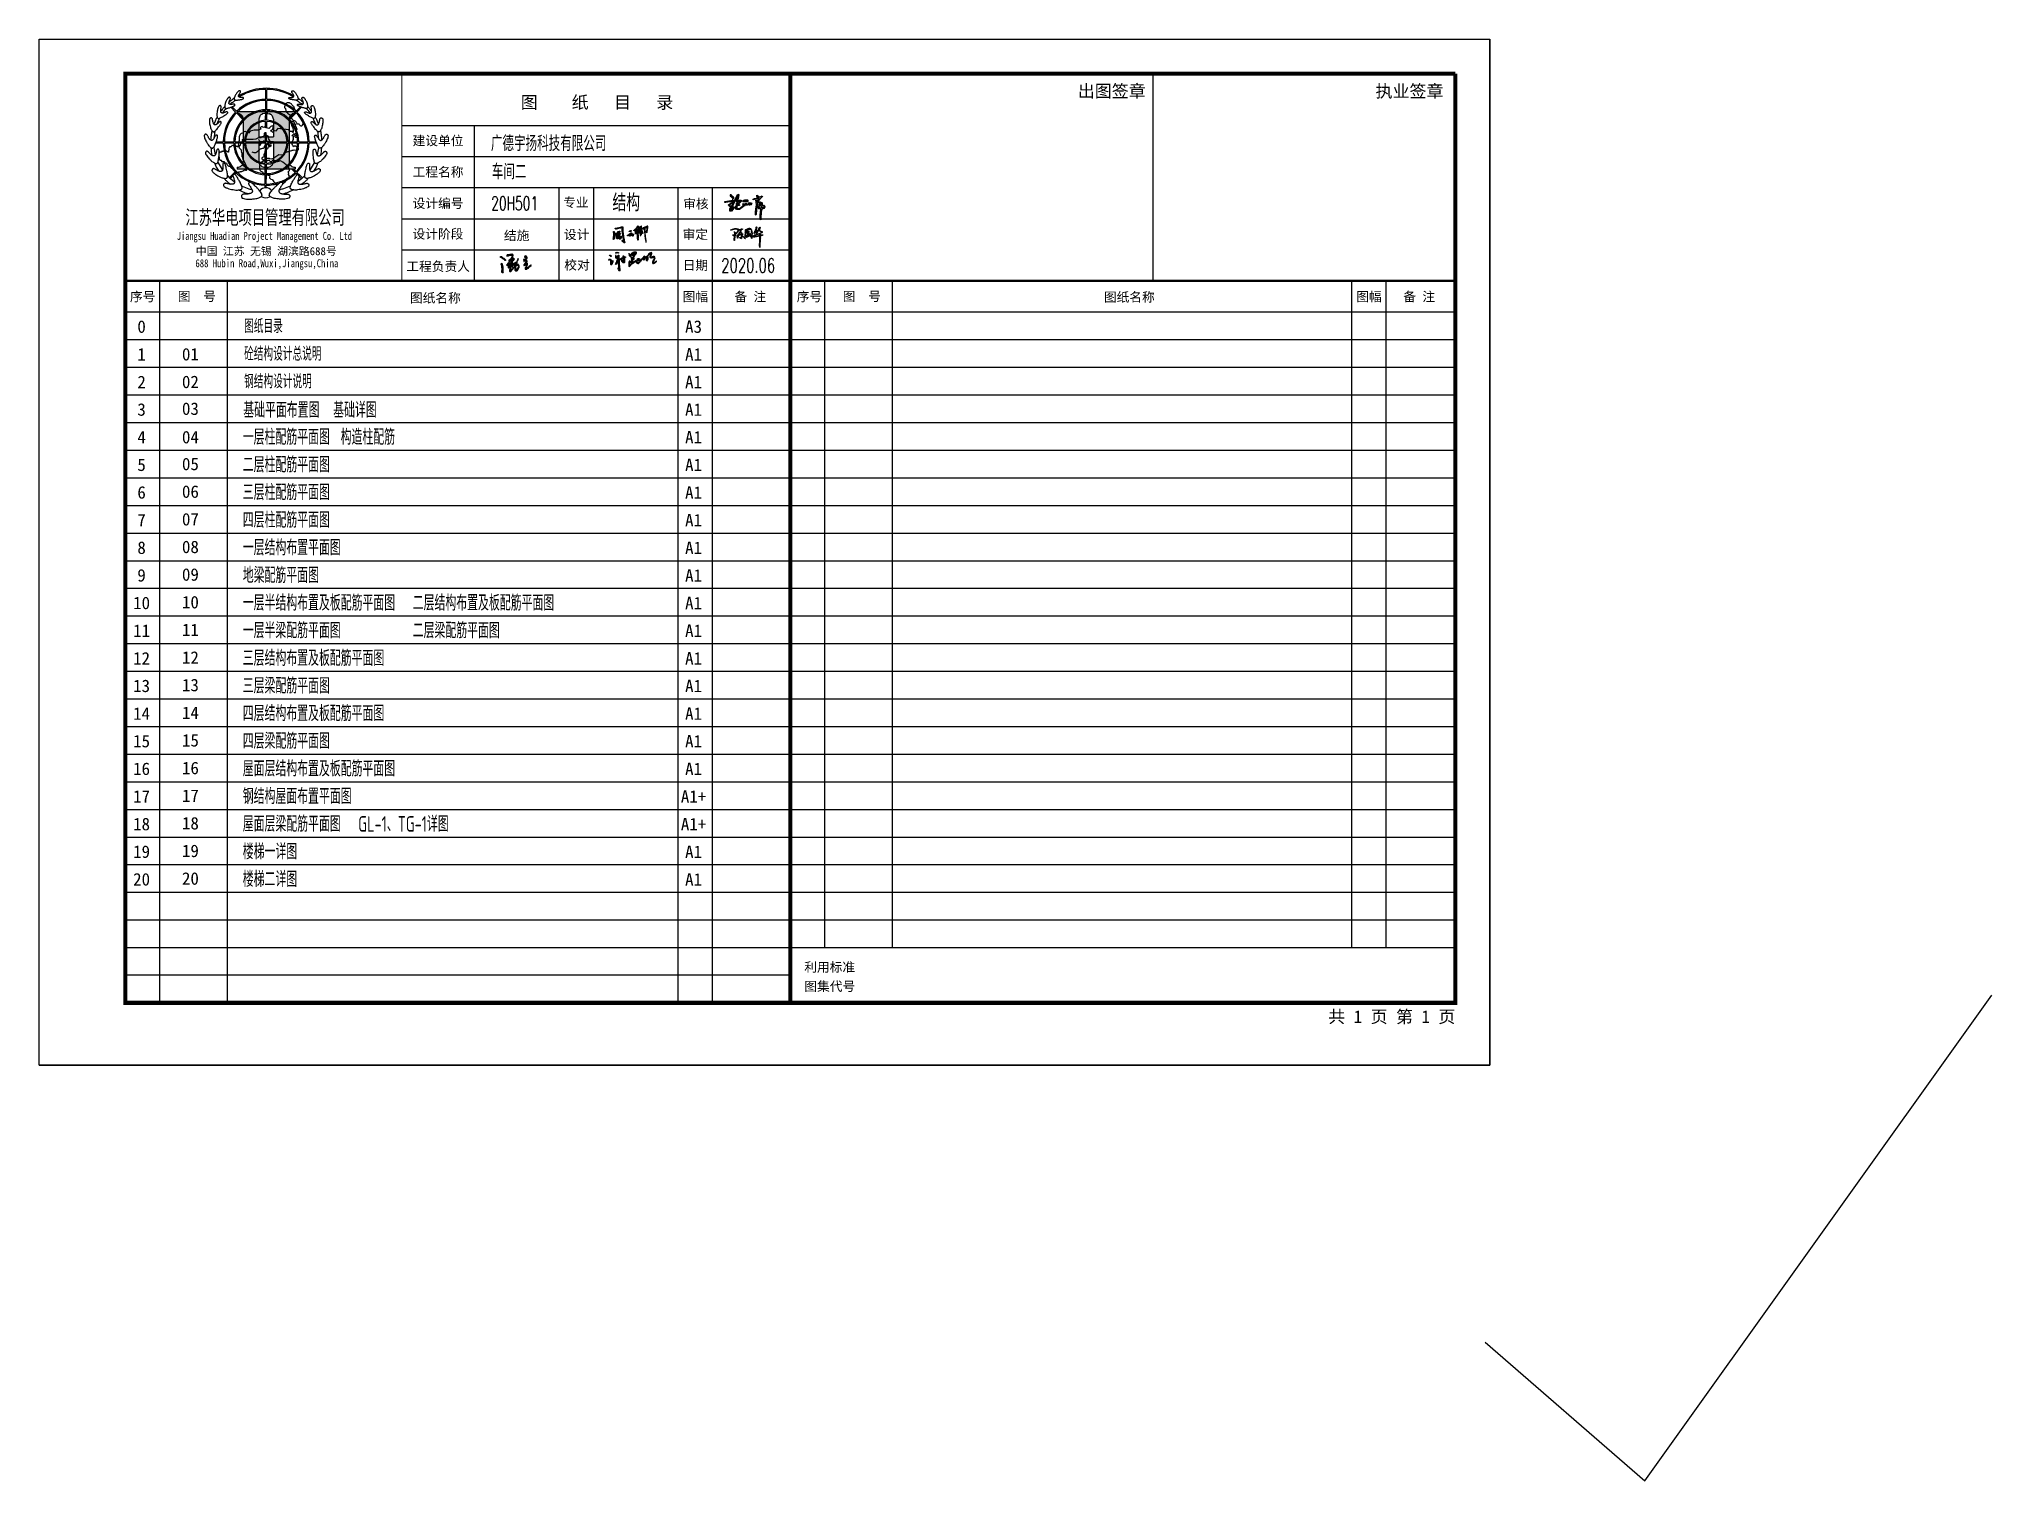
# Model space of a CAD drawing. Extents: x -2331248 to -1198620, y -977263 to -545844.
# Drawn here: x -2331248 to -2274714, y -747949 to -706208 of the extents above; entities that cross this region are included whole.
import ezdxf
from ezdxf.enums import TextEntityAlignment as Align

# ---------------------------------------------------------------- set-up
doc = ezdxf.new("R2010")
doc.units = 0
doc.header["$LTSCALE"] = 1000
doc.header["$MEASUREMENT"] = 0
doc.layers.get('0').update_dxf_attribs({"linetype": 'CONTINUOUS'})
for name, color, linetype in [('PUB_TEXT', 7, 'CONTINUOUS'), ('PUB_TITLE', 4, 'CONTINUOUS'), ('标注', 33, 'CONTINUOUS')]:
    doc.layers.add(name, color=color, linetype=linetype)
doc.styles.add('_HZTXT', font='txt.shx', dxfattribs={"width": 0.8, "bigfont": 'hztxt.shx'})
doc.styles.add('_HZXY', font='txt.shx', dxfattribs={"width": 0.8, "bigfont": 'HZXY.shx'})
doc.styles.add('SIMPLEX', font='SIMPLEX.SHX')
doc.styles.add('STYLE4', font='Tssdeng.shx', dxfattribs={"width": 0.8, "bigfont": 'tssdchn.shx'})
doc.styles.add('TKZ2', font='SIMHEI.TTF', dxfattribs={"height": 300})
doc.styles.add('TSSD_REIN', font='Tssdeng.shx', dxfattribs={"width": 0.7, "bigfont": 'hztxt.shx'})
doc.styles.add('黑体', font='SIMHEI.TTF', dxfattribs={"width": 1.4})

msp = doc.modelspace()

# ---------------------------------------------------------------- texts
for s, height, style, p in [('出图签章', 360, '黑体', (-2300194.9, -707703.7)), ('执业签章', 360, '黑体', (-2291574.9, -707705.8)), ('图    纸   目   录', 360, '黑体', (-2315094.7, -708032.6)), ('建设单位', 270, '黑体', (-2319698, -709142.4)), ('工程名称', 270, '黑体', (-2319698, -710049.2)), ('设计编号', 270, '黑体', (-2319698, -710958.1)), ('专业', 270, '黑体', (-2315708.4, -710931.4)), ('审核', 270, '黑体', (-2312233.2, -710972.2)), ('设计阶段', 270, '黑体', (-2319701, -711842.6)), ('结施', 270, '黑体', (-2317422, -711889.1)), ('设计', 270, '黑体', (-2315684.7, -711860.9)), ('审定', 270, '黑体', (-2312248.6, -711855.3)), ('中国 江苏 无锡 湖滨路688号', 230.4, 'TKZ2', (-2324670.8, -712341.1)), ('工程负责人', 270, '黑体', (-2319695.7, -712783.9)), ('校对', 270, '黑体', (-2315675.5, -712742)), ('日期', 270, '黑体', (-2312248.6, -712753.4)), ('序号', 270, '黑体', (-2328248, -713658.1)), ('图  号', 270, '黑体', (-2326679.1, -713658.1)), ('图纸名称', 270, '黑体', (-2319775.7, -713696.2)), ('图幅', 270, '黑体', (-2312248, -713658.1)), ('备 注', 270, '黑体', (-2310656.3, -713658.1)), ('序号', 270, '黑体', (-2308946.4, -713658.1)), ('图  号', 270, '黑体', (-2307429.1, -713658.1)), ('图纸名称', 270, '黑体', (-2299686.1, -713672.2)), ('图幅', 270, '黑体', (-2292748, -713658.1)), ('备 注', 270, '黑体', (-2291295.3, -713658.1)), ('0', 360, '黑体', (-2328280, -714534.8)), ('A3', 360, '黑体', (-2312301.1, -714534.8)), ('1', 360, '黑体', (-2328280, -715334.8)), ('01', 360, '黑体', (-2326866, -715334.8)), ('A1', 360, '黑体', (-2312301.1, -715334.8)), ('2', 360, '黑体', (-2328280, -716134.8)), ('02', 360, '黑体', (-2326866, -716134.8)), ('A1', 360, '黑体', (-2312301.1, -716134.8)), ('3', 360, '黑体', (-2328280, -716934.8)), ('03', 360, '黑体', (-2326866, -716911.9)), ('A1', 360, '黑体', (-2312301.1, -716934.8)), ('4', 360, '黑体', (-2328280, -717734.8)), ('04', 360, '黑体', (-2326866, -717734.8)), ('A1', 360, '黑体', (-2312301.1, -717734.8)), ('5', 360, '黑体', (-2328280, -718534.8)), ('05', 360, '黑体', (-2326866, -718511.9)), ('A1', 360, '黑体', (-2312301.1, -718534.8)), ('6', 360, '黑体', (-2328280, -719334.8)), ('06', 360, '黑体', (-2326866, -719311.9)), ('A1', 360, '黑体', (-2312301.1, -719334.8)), ('7', 360, '黑体', (-2328280, -720134.8)), ('07', 360, '黑体', (-2326866, -720111.9)), ('A1', 360, '黑体', (-2312301.1, -720134.8)), ('8', 360, '黑体', (-2328280, -720934.8)), ('08', 360, '黑体', (-2326866, -720911.9)), ('A1', 360, '黑体', (-2312301.1, -720934.8)), ('9', 360, '黑体', (-2328280, -721734.8)), ('09', 360, '黑体', (-2326866, -721711.9)), ('A1', 360, '黑体', (-2312301.1, -721734.8)), ('10', 360, '黑体', (-2328280, -722534.8)), ('10', 360, '黑体', (-2326866, -722511.9)), ('A1', 360, '黑体', (-2312301.1, -722534.8)), ('11', 360, '黑体', (-2328280, -723334.8)), ('11', 360, '黑体', (-2326866, -723311.9)), ('A1', 360, '黑体', (-2312301.1, -723334.8)), ('12', 360, '黑体', (-2328280, -724134.8)), ('12', 360, '黑体', (-2326866, -724111.9)), ('A1', 360, '黑体', (-2312301.1, -724134.8)), ('13', 360, '黑体', (-2328280, -724934.8)), ('13', 360, '黑体', (-2326866, -724911.9)), ('A1', 360, '黑体', (-2312301.1, -724934.8)), ('14', 360, '黑体', (-2328280, -725734.8)), ('14', 360, '黑体', (-2326866, -725711.9)), ('A1', 360, '黑体', (-2312301.1, -725734.8)), ('15', 360, '黑体', (-2328280, -726534.8)), ('15', 360, '黑体', (-2326866, -726511.9)), ('A1', 360, '黑体', (-2312301.1, -726534.8)), ('16', 360, '黑体', (-2328280, -727334.8)), ('16', 360, '黑体', (-2326866, -727311.9)), ('A1', 360, '黑体', (-2312301.1, -727334.8)), ('17', 360, '黑体', (-2328280, -728134.8)), ('17', 360, '黑体', (-2326866, -728111.9)), ('A1+', 360, '黑体', (-2312301.1, -728134.8)), ('18', 360, '黑体', (-2328280, -728934.8)), ('18', 360, '黑体', (-2326866, -728911.9)), ('A1+', 360, '黑体', (-2312301.1, -728934.8)), ('19', 360, '黑体', (-2328280, -729734.8)), ('19', 360, '黑体', (-2326866, -729711.9)), ('A1', 360, '黑体', (-2312301.1, -729734.8)), ('20', 360, '黑体', (-2328280, -730534.8)), ('20', 360, '黑体', (-2326866, -730511.9)), ('A1', 360, '黑体', (-2312301.1, -730534.8))]:
    msp.add_text(s, height=height, dxfattribs=dict(style=style)).set_placement(p, align=Align.MIDDLE)
for s, height, style, width, p in [('江苏华电项目管理有限公司', 414.72, '黑体', 0.68, (-2324704.2, -711574.9)), ('Jiangsu Huadian Project Management Co. Ltd', 230.4, 'TKZ2', 0.7, (-2324724.2, -712021.3))]:
    msp.add_text(s, height=height, dxfattribs=dict(style=style, width=width)).set_placement(p, align=Align.CENTER)
at = {"style": 'TKZ2', "width": 0.8}
msp.add_text('688 Hubin Road,Wuxi,Jiangsu,China', height=230.4, dxfattribs=at).set_placement((-2324652.3, -712728.9), align=Align.MIDDLE)
at = {"style": 'TSSD_REIN', "width": 0.7}
for s, p in [('基础平面布置图', (-2325335.4, -717172)), ('基础详图', (-2322733.4, -717172)), ('一层柱配筋平面图', (-2325350.5, -717954.1, -47518.1)), ('构造柱配筋', (-2322517.5, -717954.1, -47518.1)), ('二层柱配筋平面图', (-2325350.5, -718754.1, -47518.1)), ('三层柱配筋平面图', (-2325350.5, -719554.1, -47518.1)), ('四层柱配筋平面图', (-2325350.5, -720354.1, -47518.1)), ('一层结构布置平面图', (-2325350.5, -721154.1, -47518.1)), ('地梁配筋平面图', (-2325350.5, -721954.1, -47518.1)), ('一层半结构布置及板配筋平面图', (-2325350.5, -722754.1, -47518.1)), ('二层结构布置及板配筋平面图', (-2320430.5, -722754.1, -47518.1)), ('一层半梁配筋平面图', (-2325350.5, -723554.1, -47518.1)), ('二层梁配筋平面图', (-2320430.5, -723554.1, -47518.1)), ('三层结构布置及板配筋平面图', (-2325350.5, -724354.1, -47518.1)), ('三层梁配筋平面图', (-2325350.5, -725154.1, -47518.1)), ('四层结构布置及板配筋平面图', (-2325350.5, -725954.1, -47518.1)), ('四层梁配筋平面图', (-2325350.5, -726754.1, -47518.1)), ('屋面层结构布置及板配筋平面图', (-2325350.5, -727554.1, -47518.1)), ('钢结构屋面布置平面图', (-2325350.5, -728354.1, -47518.1)), ('屋面层梁配筋平面图', (-2325350.5, -729154.1, -47518.1)), ('GL-1、TG-1详图', (-2322007.5, -729154.1, -47518.1)), ('楼梯一详图', (-2325350.5, -729954.1, -47518.1)), ('楼梯二详图', (-2325350.5, -730754.1, -47518.1))]:
    msp.add_text(s, height=450, dxfattribs=at).set_placement(p)
at = {"style": '黑体'}
for s, p in [('利用标准', (-2309097.3, -733208)), ('图集代号', (-2309094.5, -733764.7))]:
    msp.add_text(s, height=270, dxfattribs=at).set_placement(p)
at = {"style": 'TKZ2'}
msp.add_text('共 1 页 第 1 页', height=360, dxfattribs=at).set_placement((-2290248, -734508.1), align=Align.MIDDLE_RIGHT)
at = {"layer": 'PUB_TEXT'}
for s, height, style, width, p in [('广德宇扬科技有限公司', 440, 'STYLE4', 0.8, (-2318167.7, -709451.2, -10298.8)), ('车间二', 440, 'STYLE4', 0.8, (-2318141.2, -710267.9, -10298.8)), ('20H501', 400, '_HZXY', 0.65, (-2318159.6, -711162.4, -15.5)), ('结构', 500, '_HZTXT', 0.8, (-2314649.4, -711194.5)), ('图纸目录', 400, 'TSSD_REIN', 0.7, (-2325312, -714719.8)), ('砼结构设计总说明', 400, 'TSSD_REIN', 0.7, (-2325312, -715519.8)), ('钢结构设计说明', 400, 'TSSD_REIN', 0.7, (-2325312, -716319.8))]:
    msp.add_text(s, height=height, dxfattribs=dict(at, style=style, width=width)).set_placement(p)
at = {"layer": 'PUB_TEXT', "style": 'SIMPLEX', "width": 0.7}
msp.add_text('2020.06', height=400, dxfattribs=at).set_placement((-2310718.6, -712961.4), align=Align.CENTER)

# ---------------------------------------------------------------- blocks, each defined once
blk = doc.blocks.new('A$C793D1C76')
at = {"layer": '标注'}
h = blk.add_hatch(color=256, dxfattribs=at)
h.dxf.hatch_style = 1
h.paths.add_polyline_path([(0.99, 2.02), (1.08, 2.19), (1.09, 2.35), (1.1, 2.53), (1.07, 2.64), (1.02, 2.53), (0.93, 2.33), (0.83, 2.15), (0.74, 1.97), (0.74, 2.16), (0.74, 2.39), (0.74, 2.61), (0.68, 2.79), (0.58, 2.93), (0.39, 2.99), (0.17, 2.95), (0.01, 2.85), (0, 2.78), (0.05, 2.73), (0.18, 2.75), (0.28, 2.81), (0.44, 2.82), (0.52, 2.75), (0.59, 2.62), (0.62, 2.45), (0.62, 2.21), (0.61, 1.92), (0.62, 1.68), (0.65, 1.59), (0.75, 1.57), (0.81, 1.68), (0.9, 1.86)])
h = blk.add_hatch(color=256, dxfattribs=at)
h.dxf.hatch_style = 1
h.paths.add_polyline_path([(0.51, 3.94), (0.41, 3.99), (0.31, 4), (0.29, 3.95), (0.3, 3.86), (0.39, 3.79), (0.47, 3.72), (0.57, 3.67), (0.68, 3.69), (0.7, 3.78), (0.63, 3.88)])
h = blk.add_hatch(color=256, dxfattribs=at)
h.dxf.hatch_style = 1
h.paths.add_polyline_path([(2.62, 3.25), (2.62, 3.71), (2.63, 3.97), (2.53, 3.99), (2.43, 3.99), (2.41, 3.92), (2.41, 3.79), (2.44, 3.71), (2.44, 3.62), (2.44, 3.38), (2.34, 3.11), (2.28, 2.92), (2.17, 2.74), (2.13, 2.55), (2.08, 2.35), (1.98, 2.14), (1.82, 1.9), (1.74, 1.76), (1.76, 1.69), (1.88, 1.68), (2.02, 1.77), (2.11, 1.93), (2.22, 2.07), (2.36, 2.31), (2.47, 2.35), (2.54, 2.25), (2.55, 1.87), (2.6, 1.32), (2.64, 0.84), (2.64, 0.5), (2.54, 0.62), (2.41, 0.82), (2.4, 0.6), (2.52, 0.37), (2.69, 0.14), (2.77, 0), (2.87, 0.02), (2.84, 0.55), (2.79, 0.87), (2.79, 1.25), (2.72, 1.7), (2.7, 2.1), (2.67, 2.59), (2.62, 2.86)])
h.paths.add_polyline_path([(2.5, 2.73), (2.48, 2.64), (2.41, 2.5), (2.32, 2.4), (2.33, 2.54), (2.42, 2.72)], flags=16)
h = blk.add_hatch(color=256, dxfattribs=at)
h.dxf.hatch_style = 1
h.paths.add_polyline_path([(2.3, 4.56), (2.44, 4.52), (2.54, 4.52), (2.53, 4.65), (2.44, 4.7), (2.22, 4.71), (1.99, 4.69), (1.82, 4.66), (1.75, 4.57), (1.81, 4.5), (1.93, 4.49), (2, 4.55), (2.13, 4.55)])
h = blk.add_hatch(color=256, dxfattribs=at)
h.dxf.hatch_style = 1
h.paths.add_polyline_path([(1.8, 3.32), (1.89, 3.26), (2.01, 3.19), (2.12, 3.23), (2.21, 3.53), (2.12, 3.41), (2.06, 3.39), (2, 3.44), (1.95, 3.56), (1.96, 3.76), (1.96, 3.89), (1.9, 3.92), (1.79, 3.9), (1.79, 3.83), (1.78, 3.69), (1.78, 3.48)])
h = blk.add_hatch(color=256, dxfattribs=at)
h.dxf.hatch_style = 1
h.paths.add_polyline_path([(3.67, 3.5), (3.6, 3.43), (3.33, 3.33), (3.14, 3.18), (2.94, 3.04), (2.79, 2.89), (2.63, 2.82), (2.67, 2.64), (2.83, 2.7), (3.08, 2.89), (3.4, 3.11), (3.54, 3.22), (3.63, 3.27), (3.78, 3.27), (3.8, 3.1), (3.82, 2.87), (3.86, 2.7), (3.87, 2.45), (3.87, 2.29), (3.81, 2.2), (3.66, 2.28), (3.59, 2.41), (3.47, 2.51), (3.52, 2.66), (3.68, 2.69), (3.67, 2.81), (3.4, 2.81), (3.34, 2.71), (3.33, 2.56), (3.38, 2.39), (3.53, 2.23), (3.69, 2.09), (3.92, 2.06), (4.01, 2.17), (4.02, 2.48), (4.01, 2.71), (4, 3.14), (4, 3.35), (4.06, 3.41), (4.32, 3.4), (4.31, 3.54), (4.15, 3.56), (4, 3.53), (3.96, 3.62), (3.88, 3.84), (3.7, 3.82), (3.68, 3.68)])
h = blk.add_hatch(color=256, dxfattribs=at)
h.dxf.hatch_style = 1
h.paths.add_polyline_path([(6.84, 4.55), (6.83, 4.4), (6.63, 4.28), (6.53, 4.18), (6.17, 4.17), (5.94, 4.05), (5.91, 3.97), (6, 3.93), (6.16, 3.98), (6.35, 4.03), (6.43, 3.98), (6.42, 3.87), (6.31, 3.73), (6.19, 3.58), (6.05, 3.44), (5.89, 3.29), (5.75, 3.18), (5.69, 3.09), (5.74, 3.02), (5.85, 3.04), (5.94, 3.12), (6.05, 3.17), (6.16, 3.13), (6.15, 3.03), (6.05, 2.88), (5.88, 2.73), (5.71, 2.53), (5.51, 2.37), (5.41, 2.28), (5.34, 2.34), (5.33, 2.45), (5.21, 2.46), (5.16, 2.36), (5.11, 2.14), (5.09, 1.95), (5.08, 1.62), (5.08, 1.4), (5.09, 1.24), (5.2, 1.17), (5.33, 1.2), (5.45, 1.32), (5.58, 1.48), (5.74, 1.64), (5.89, 1.79), (6.08, 1.94), (6.34, 2.08), (6.56, 2.22), (6.78, 2.33), (6.97, 2.41), (7.07, 2.41), (7.07, 2.12), (7.12, 1.94), (7.34, 1.88), (7.54, 1.89), (7.71, 2.03), (7.79, 2.15), (7.94, 2.34), (8.08, 2.52), (8.2, 2.7), (8.22, 2.72), (8.3, 2.8), (8.43, 2.94), (8.6, 3.11), (8.75, 3.25), (8.86, 3.31), (8.85, 3.16), (8.83, 2.98), (8.84, 2.85), (8.99, 2.83), (9.08, 2.93), (9.12, 3.04), (9.15, 3.22), (9.24, 3.33), (9.34, 3.43), (9.53, 3.45), (9.58, 3.37), (9.48, 3.24), (9.44, 3.13), (9.43, 2.95), (9.44, 2.76), (9.54, 2.65), (9.69, 2.59), (9.79, 2.71), (9.91, 2.83), (9.94, 3.01), (10, 3.23), (9.96, 3.38), (9.85, 3.53), (9.84, 3.65), (9.96, 3.79), (10.09, 3.95), (10.18, 4.06), (10.31, 4.19), (10.37, 4.28), (10.49, 4.36), (10.56, 4.44), (10.66, 4.46), (10.7, 4.37), (10.64, 4.25), (10.57, 4.07), (10.48, 3.81), (10.41, 3.67), (10.4, 3.48), (10.5, 3.36), (10.63, 3.3), (10.8, 3.35), (11.01, 3.36), (11.21, 3.44), (11.38, 3.44), (11.49, 3.41), (11.49, 3.27), (11.46, 3.1), (11.36, 2.89), (11.26, 2.7), (11.14, 2.44), (11.07, 2.25), (11.06, 2.06), (11.14, 1.92), (11.33, 1.88), (11.55, 1.96), (11.68, 2.06), (11.8, 2.14), (11.93, 2.26), (12.06, 2.38), (12.09, 2.45), (11.96, 2.45), (11.88, 2.36), (11.75, 2.27), (11.58, 2.15), (11.35, 2.12), (11.24, 2.19), (11.24, 2.32), (11.39, 2.48), (11.48, 2.68), (11.55, 2.86), (11.66, 3.06), (11.73, 3.3), (11.69, 3.46), (11.65, 3.59), (11.47, 3.63), (11.25, 3.62), (10.99, 3.58), (10.8, 3.48), (10.62, 3.49), (10.56, 3.59), (10.67, 3.77), (10.72, 3.92), (10.81, 4.14), (10.87, 4.36), (10.9, 4.59), (10.75, 4.64), (10.54, 4.61), (10.36, 4.47), (10.18, 4.31), (10, 4.11), (9.88, 3.93), (9.72, 3.73), (9.69, 3.63), (9.53, 3.63), (9.39, 3.61), (9.28, 3.54), (9.15, 3.42), (9.06, 3.37), (9.06, 3.48), (9.06, 3.61), (9.02, 3.72), (8.93, 3.76), (8.83, 3.61), (8.78, 3.45), (8.68, 3.38), (8.57, 3.22), (8.42, 3.07), (8.25, 2.85), (8.14, 2.66), (8.08, 2.57), (8, 2.51), (7.9, 2.44), (7.76, 2.31), (7.58, 2.19), (7.47, 2.08), (7.35, 2.1), (7.26, 2.18), (7.21, 2.32), (7.27, 2.5), (7.36, 2.59), (7.51, 2.69), (7.82, 2.75), (7.98, 2.84), (7.94, 3), (7.73, 3.03), (7.55, 3.09), (7.38, 3.09), (7.2, 3.01), (7.1, 2.78), (7.08, 2.58), (6.82, 2.53), (6.7, 2.44), (6.44, 2.35), (6.26, 2.24), (6.08, 2.11), (5.88, 1.98), (5.73, 1.84), (5.59, 1.72), (5.45, 1.57), (5.38, 1.46), (5.28, 1.4), (5.24, 1.54), (5.25, 1.76), (5.26, 2.07), (5.3, 2.21), (5.4, 2.12), (5.46, 2.12), (5.62, 2.16), (5.77, 2.2), (5.9, 2.28), (6.05, 2.36), (6.16, 2.42), (6.14, 2.54), (6.06, 2.59), (5.9, 2.5), (5.83, 2.52), (5.97, 2.67), (6.13, 2.78), (6.34, 2.93), (6.44, 3.16), (6.43, 3.26), (6.34, 3.32), (6.2, 3.31), (6.14, 3.33), (6.19, 3.42), (6.25, 3.49), (6.32, 3.54), (6.39, 3.6), (6.48, 3.66), (6.54, 3.77), (6.59, 3.89), (6.67, 3.99), (6.66, 4.06), (6.68, 4.15), (6.86, 4.24), (6.99, 4.36), (7.07, 4.5), (7.08, 4.66), (6.98, 4.71), (6.84, 4.78), (6.57, 4.77), (6.37, 4.74), (6.22, 4.65), (5.94, 4.51), (5.79, 4.39), (5.68, 4.25), (5.67, 4.1), (5.66, 3.95), (5.71, 3.94), (5.72, 4.11), (5.86, 4.23), (6.05, 4.42), (6.3, 4.5), (6.62, 4.58)])
h.paths.add_polyline_path([(7.41, 2.94), (7.54, 2.94), (7.59, 2.89), (7.51, 2.82), (7.38, 2.78), (7.34, 2.79), (7.36, 2.87)], flags=16)
h.paths.add_polyline_path([(9.62, 3.23), (9.72, 3.34), (9.78, 3.29), (9.82, 3.15), (9.78, 3.01), (9.7, 2.9), (9.59, 2.9), (9.59, 3.05)], flags=16)
h = blk.add_hatch(color=256, dxfattribs=at)
h.dxf.hatch_style = 1
h.paths.add_polyline_path([(5.52, 3.88), (5.39, 4.12), (5.32, 4.3), (5.17, 4.44), (5.15, 4.38), (5.19, 4.24), (5.25, 4.04), (5.32, 3.86), (5.41, 3.67), (5.5, 3.54), (5.6, 3.39), (5.68, 3.47), (5.59, 3.66)])
for p, q in [((0, 2.78), (0.01, 2.85)), ((0.05, 2.73), (0, 2.78)), ((0.01, 2.85), (0.17, 2.95)), ((0.18, 2.75), (0.05, 2.73)), ((0.17, 2.95), (0.39, 2.99)), ((0.28, 2.81), (0.18, 2.75)), ((0.44, 2.82), (0.28, 2.81)), ((0.29, 3.95), (0.31, 4)), ((0.3, 3.86), (0.29, 3.95)), ((0.39, 3.79), (0.3, 3.86)), ((0.31, 4), (0.41, 3.99)), ((0.47, 3.72), (0.39, 3.79)), ((0.39, 2.99), (0.58, 2.93)), ((0.41, 3.99), (0.51, 3.94)), ((0.52, 2.75), (0.44, 2.82)), ((0.57, 3.67), (0.47, 3.72)), ((0.51, 3.94), (0.63, 3.88)), ((0.59, 2.62), (0.52, 2.75)), ((0.68, 3.69), (0.57, 3.67)), ((0.58, 2.93), (0.68, 2.79)), ((0.62, 2.45), (0.59, 2.62)), ((0.61, 1.92), (0.62, 2.21)), ((0.62, 1.68), (0.61, 1.92)), ((0.62, 2.21), (0.62, 2.45)), ((0.65, 1.59), (0.62, 1.68)), ((0.63, 3.88), (0.7, 3.78)), ((0.75, 1.57), (0.65, 1.59)), ((0.7, 3.78), (0.68, 3.69)), ((0.68, 2.79), (0.74, 2.61)), ((0.74, 2.61), (0.74, 2.39)), ((0.74, 2.39), (0.74, 2.16)), ((0.74, 2.16), (0.74, 1.97)), ((0.74, 1.97), (0.83, 2.15)), ((0.81, 1.68), (0.75, 1.57)), ((0.9, 1.86), (0.81, 1.68)), ((0.83, 2.15), (0.93, 2.33)), ((0.99, 2.02), (0.9, 1.86)), ((0.93, 2.33), (1.02, 2.53)), ((1.08, 2.19), (0.99, 2.02)), ((1.02, 2.53), (1.07, 2.64)), ((1.07, 2.64), (1.1, 2.53)), ((1.09, 2.35), (1.08, 2.19)), ((1.1, 2.53), (1.09, 2.35)), ((1.74, 1.76), (1.82, 1.9)), ((1.76, 1.69), (1.74, 1.76)), ((1.75, 4.56), (1.82, 4.66)), ((1.81, 4.5), (1.75, 4.57)), ((1.88, 1.68), (1.76, 1.69)), ((1.79, 3.83), (1.78, 3.69)), ((1.78, 3.69), (1.78, 3.48)), ((1.78, 3.48), (1.8, 3.32)), ((1.9, 3.92), (1.79, 3.9)), ((1.79, 3.9), (1.79, 3.83)), ((1.8, 3.32), (1.89, 3.26)), ((1.93, 4.49), (1.81, 4.5)), ((1.82, 4.66), (1.99, 4.69)), ((1.82, 1.9), (1.98, 2.14)), ((2.02, 1.77), (1.88, 1.68)), ((1.89, 3.26), (2.01, 3.19)), ((1.96, 3.89), (1.9, 3.92)), ((2, 4.55), (1.93, 4.49)), ((1.95, 3.56), (1.96, 3.76)), ((2, 3.44), (1.95, 3.56)), ((1.96, 3.76), (1.96, 3.89)), ((1.98, 2.14), (2.08, 2.35)), ((1.99, 4.69), (2.22, 4.71)), ((2.13, 4.55), (2, 4.55)), ((2, 3.44), (2.06, 3.39)), ((2.01, 3.19), (2.12, 3.23)), ((2.11, 1.93), (2.02, 1.77)), ((2.06, 3.39), (2.12, 3.41)), ((2.08, 2.35), (2.13, 2.55)), ((2.22, 2.07), (2.11, 1.93)), ((2.12, 3.41), (2.41, 3.79)), ((2.12, 3.23), (2.21, 3.53)), ((2.3, 4.56), (2.13, 4.55)), ((2.13, 2.55), (2.17, 2.74)), ((2.17, 2.74), (2.28, 2.92)), ((2.22, 4.71), (2.44, 4.7)), ((2.36, 2.31), (2.22, 2.07)), ((2.28, 2.92), (2.34, 3.11)), ((2.44, 4.52), (2.3, 4.56)), ((2.33, 2.54), (2.32, 2.4)), ((2.32, 2.4), (2.41, 2.5)), ((2.42, 2.72), (2.33, 2.54)), ((2.34, 3.11), (2.44, 3.38)), ((2.47, 2.35), (2.36, 2.31)), ((2.4, 0.6), (2.41, 0.82)), ((2.52, 0.37), (2.4, 0.6)), ((2.41, 3.92), (2.43, 3.99)), ((2.41, 3.79), (2.41, 3.92)), ((2.44, 3.71), (2.41, 3.79)), ((2.41, 2.5), (2.48, 2.64)), ((2.41, 0.82), (2.54, 0.62)), ((2.5, 2.73), (2.42, 2.72)), ((2.43, 3.99), (2.53, 3.99)), ((2.44, 4.7), (2.53, 4.65)), ((2.54, 4.52), (2.44, 4.52)), ((2.44, 3.62), (2.44, 3.71)), ((2.44, 3.38), (2.44, 3.62)), ((2.54, 2.25), (2.47, 2.35)), ((2.48, 2.64), (2.5, 2.73)), ((2.69, 0.14), (2.52, 0.37)), ((2.53, 4.65), (2.54, 4.52)), ((2.53, 3.99), (2.63, 3.97)), ((2.55, 1.87), (2.54, 2.25)), ((2.54, 0.62), (2.64, 0.5)), ((2.6, 1.32), (2.55, 1.87)), ((2.64, 0.84), (2.6, 1.32)), ((2.63, 3.97), (2.62, 3.71)), ((2.62, 3.71), (2.62, 3.25)), ((2.62, 3.25), (2.62, 2.86)), ((2.62, 2.86), (2.67, 2.59)), ((2.63, 2.82), (2.79, 2.89)), ((2.64, 0.5), (2.64, 0.84)), ((2.83, 2.7), (2.67, 2.64)), ((2.67, 2.59), (2.7, 2.1)), ((2.77, 0), (2.69, 0.14)), ((2.7, 2.1), (2.72, 1.7)), ((2.72, 1.7), (2.79, 1.25)), ((2.87, 0.02), (2.77, 0)), ((2.79, 2.89), (2.94, 3.04)), ((2.79, 1.25), (2.79, 0.87)), ((2.79, 0.87), (2.84, 0.55)), ((3.08, 2.89), (2.83, 2.7)), ((2.84, 0.55), (2.87, 0.02)), ((2.94, 3.04), (3.14, 3.18)), ((3.4, 3.11), (3.08, 2.89)), ((3.14, 3.18), (3.33, 3.33)), ((3.33, 3.33), (3.6, 3.43)), ((3.33, 2.56), (3.34, 2.71)), ((3.38, 2.39), (3.33, 2.56)), ((3.34, 2.71), (3.4, 2.81)), ((3.53, 2.23), (3.38, 2.39)), ((3.54, 3.22), (3.4, 3.11)), ((3.4, 2.81), (3.67, 2.81)), ((3.52, 2.66), (3.47, 2.51)), ((3.47, 2.51), (3.59, 2.41)), ((3.68, 2.69), (3.52, 2.66)), ((3.69, 2.09), (3.53, 2.23)), ((3.63, 3.27), (3.54, 3.22)), ((3.59, 2.41), (3.66, 2.28)), ((3.6, 3.43), (3.67, 3.5)), ((3.78, 3.27), (3.63, 3.27)), ((3.66, 2.28), (3.81, 2.2)), ((3.67, 3.5), (3.68, 3.68)), ((3.67, 2.81), (3.68, 2.69)), ((3.68, 3.68), (3.7, 3.82)), ((3.92, 2.06), (3.69, 2.09)), ((3.7, 3.82), (3.88, 3.84)), ((3.8, 3.1), (3.78, 3.27)), ((3.82, 2.87), (3.8, 3.1)), ((3.81, 2.2), (3.87, 2.29)), ((3.86, 2.7), (3.82, 2.87)), ((3.87, 2.45), (3.86, 2.7)), ((3.87, 2.29), (3.87, 2.45)), ((3.88, 3.84), (3.96, 3.62)), ((4.01, 2.17), (3.92, 2.06)), ((3.96, 3.62), (4, 3.53)), ((4, 3.53), (4.15, 3.56)), ((4.06, 3.41), (4, 3.35)), ((4, 3.35), (4, 3.14)), ((4, 3.14), (4.01, 2.71)), ((4.01, 2.71), (4.02, 2.48)), ((4.02, 2.48), (4.01, 2.17)), ((4.32, 3.4), (4.06, 3.41)), ((4.15, 3.56), (4.31, 3.54)), ((4.31, 3.54), (4.32, 3.4)), ((5.09, 1.95), (5.08, 1.62)), ((5.08, 1.62), (5.08, 1.4)), ((5.08, 1.4), (5.09, 1.24)), ((5.11, 2.14), (5.09, 1.95)), ((5.09, 1.24), (5.2, 1.17)), ((5.16, 2.36), (5.11, 2.14)), ((5.15, 4.38), (5.17, 4.44)), ((5.19, 4.24), (5.15, 4.38)), ((5.21, 2.46), (5.16, 2.36)), ((5.17, 4.44), (5.32, 4.3)), ((5.25, 4.04), (5.19, 4.24)), ((5.2, 1.17), (5.33, 1.2)), ((5.33, 2.45), (5.21, 2.46)), ((5.24, 1.54), (5.25, 1.76)), ((5.28, 1.4), (5.24, 1.54)), ((5.32, 3.86), (5.25, 4.04)), ((5.25, 1.76), (5.26, 2.07)), ((5.26, 2.07), (5.3, 2.21)), ((5.38, 1.46), (5.28, 1.4)), ((5.3, 2.21), (5.4, 2.12)), ((5.3, 2.21), (5.3, 2.21)), ((5.32, 4.3), (5.39, 4.12)), ((5.41, 3.67), (5.32, 3.86)), ((5.34, 2.34), (5.33, 2.45)), ((5.33, 1.2), (5.45, 1.32)), ((5.41, 2.28), (5.34, 2.34)), ((5.45, 1.57), (5.38, 1.46)), ((5.39, 4.12), (5.52, 3.88)), ((5.4, 2.12), (5.46, 2.12)), ((5.5, 3.54), (5.41, 3.67)), ((5.51, 2.37), (5.41, 2.28)), ((5.59, 1.72), (5.45, 1.57)), ((5.45, 1.32), (5.58, 1.48)), ((5.46, 2.12), (5.62, 2.16)), ((5.6, 3.39), (5.5, 3.54)), ((5.71, 2.53), (5.51, 2.37)), ((5.52, 3.88), (5.59, 3.66)), ((5.58, 1.48), (5.74, 1.64)), ((5.59, 3.66), (5.68, 3.47)), ((5.73, 1.84), (5.59, 1.72)), ((5.68, 3.47), (5.6, 3.39)), ((5.62, 2.16), (5.77, 2.2)), ((5.67, 4.1), (5.66, 3.95)), ((5.66, 3.95), (5.71, 3.94)), ((5.68, 4.25), (5.67, 4.1)), ((5.79, 4.39), (5.68, 4.25)), ((5.75, 3.18), (5.69, 3.09)), ((5.69, 3.09), (5.74, 3.02)), ((5.71, 3.94), (5.72, 4.11)), ((5.88, 2.73), (5.71, 2.53)), ((5.72, 4.11), (5.86, 4.23)), ((5.88, 1.98), (5.73, 1.84)), ((5.74, 3.02), (5.85, 3.04)), ((5.74, 1.64), (5.89, 1.79)), ((5.89, 3.29), (5.75, 3.18)), ((5.77, 2.2), (5.9, 2.28)), ((5.94, 4.51), (5.79, 4.39)), ((5.83, 2.52), (5.97, 2.67)), ((5.9, 2.5), (5.83, 2.52)), ((5.85, 3.04), (5.94, 3.12)), ((5.86, 4.23), (6.05, 4.42)), ((6.05, 2.88), (5.88, 2.73)), ((6.08, 2.11), (5.88, 1.98)), ((6.05, 3.44), (5.89, 3.29)), ((5.89, 1.79), (6.08, 1.94)), ((6.06, 2.59), (5.9, 2.5)), ((5.9, 2.28), (6.05, 2.36)), ((5.94, 4.05), (5.91, 3.97)), ((5.91, 3.97), (6, 3.93)), ((6.22, 4.65), (5.94, 4.51)), ((6.17, 4.17), (5.94, 4.05)), ((5.94, 3.12), (6.05, 3.17)), ((5.97, 2.67), (6.13, 2.78)), ((6, 3.93), (6.16, 3.98)), ((6.05, 4.42), (6.3, 4.5)), ((6.19, 3.58), (6.05, 3.44)), ((6.05, 3.17), (6.16, 3.13)), ((6.15, 3.03), (6.05, 2.88)), ((6.05, 2.36), (6.16, 2.42)), ((6.14, 2.54), (6.06, 2.59)), ((6.26, 2.24), (6.08, 2.11)), ((6.08, 1.94), (6.34, 2.08)), ((6.13, 2.78), (6.34, 2.93)), ((6.14, 3.33), (6.19, 3.42)), ((6.2, 3.31), (6.14, 3.33)), ((6.16, 2.42), (6.14, 2.54)), ((6.16, 3.13), (6.15, 3.03)), ((6.16, 3.98), (6.35, 4.03)), ((6.53, 4.18), (6.17, 4.17)), ((6.31, 3.73), (6.19, 3.58)), ((6.19, 3.42), (6.25, 3.49)), ((6.34, 3.32), (6.2, 3.31)), ((6.37, 4.74), (6.22, 4.65)), ((6.25, 3.49), (6.32, 3.54)), ((6.44, 2.35), (6.26, 2.24)), ((6.3, 4.5), (6.62, 4.58)), ((6.42, 3.87), (6.31, 3.73)), ((6.32, 3.54), (6.39, 3.6)), ((6.43, 3.26), (6.34, 3.32)), ((6.34, 2.93), (6.44, 3.16)), ((6.34, 2.08), (6.56, 2.22)), ((6.35, 4.03), (6.43, 3.98)), ((6.57, 4.77), (6.37, 4.74)), ((6.39, 3.6), (6.48, 3.66)), ((6.43, 3.98), (6.42, 3.87)), ((6.44, 3.16), (6.43, 3.26)), ((6.7, 2.44), (6.44, 2.35)), ((6.48, 3.66), (6.54, 3.77)), ((6.63, 4.28), (6.53, 4.18)), ((6.54, 3.77), (6.59, 3.89)), ((6.56, 2.22), (6.78, 2.33)), ((6.84, 4.78), (6.57, 4.77)), ((6.59, 3.89), (6.67, 3.99)), ((6.62, 4.58), (6.84, 4.55)), ((6.83, 4.4), (6.63, 4.28)), ((6.66, 4.06), (6.68, 4.15)), ((6.67, 3.99), (6.66, 4.06)), ((6.68, 4.15), (6.86, 4.24)), ((6.82, 2.53), (6.7, 2.44)), ((6.78, 2.33), (6.97, 2.41)), ((7.08, 2.58), (6.82, 2.53)), ((6.84, 4.55), (6.83, 4.4)), ((6.98, 4.71), (6.84, 4.78)), ((6.86, 4.24), (6.99, 4.36)), ((6.97, 2.41), (7.07, 2.41)), ((7.08, 4.66), (6.98, 4.71)), ((6.99, 4.36), (7.07, 4.5)), ((7.07, 4.5), (7.08, 4.66)), ((7.07, 2.41), (7.07, 2.12)), ((7.07, 2.12), (7.12, 1.94)), ((7.1, 2.78), (7.08, 2.58)), ((7.2, 3.01), (7.1, 2.78)), ((7.12, 1.94), (7.34, 1.88)), ((7.38, 3.09), (7.2, 3.01)), ((7.21, 2.32), (7.27, 2.5)), ((7.26, 2.18), (7.21, 2.32)), ((7.35, 2.1), (7.26, 2.18)), ((7.27, 2.5), (7.36, 2.59)), ((7.36, 2.87), (7.34, 2.79)), ((7.34, 2.79), (7.38, 2.78)), ((7.34, 1.88), (7.54, 1.89)), ((7.47, 2.08), (7.35, 2.1)), ((7.41, 2.94), (7.36, 2.87)), ((7.36, 2.59), (7.51, 2.69)), ((7.55, 3.09), (7.38, 3.09)), ((7.38, 2.78), (7.51, 2.82)), ((7.54, 2.94), (7.41, 2.94)), ((7.58, 2.19), (7.47, 2.08)), ((7.51, 2.82), (7.59, 2.89)), ((7.51, 2.69), (7.82, 2.75)), ((7.59, 2.89), (7.54, 2.94)), ((7.54, 1.89), (7.71, 2.03)), ((7.73, 3.03), (7.55, 3.09)), ((7.76, 2.31), (7.58, 2.19)), ((7.71, 2.03), (7.79, 2.15)), ((7.94, 3), (7.73, 3.03)), ((7.9, 2.44), (7.76, 2.31)), ((7.79, 2.15), (7.94, 2.34)), ((7.82, 2.75), (7.98, 2.84)), ((8, 2.51), (7.9, 2.44)), ((7.98, 2.84), (7.94, 3)), ((7.94, 2.34), (8.09, 2.53)), ((8.08, 2.57), (8, 2.51)), ((8.2, 2.7), (8.08, 2.52)), ((8.14, 2.66), (8.08, 2.57)), ((8.09, 2.53), (8.22, 2.72)), ((8.25, 2.85), (8.14, 2.66)), ((8.22, 2.72), (8.3, 2.8)), ((8.42, 3.07), (8.25, 2.85)), ((8.3, 2.8), (8.43, 2.94)), ((8.57, 3.22), (8.42, 3.07)), ((8.43, 2.94), (8.6, 3.11)), ((8.68, 3.38), (8.57, 3.22)), ((8.6, 3.11), (8.75, 3.25)), ((8.78, 3.45), (8.68, 3.38)), ((8.75, 3.25), (8.86, 3.31)), ((8.83, 3.61), (8.78, 3.45)), ((8.93, 3.76), (8.83, 3.61)), ((8.85, 3.16), (8.83, 2.98)), ((8.83, 2.98), (8.84, 2.85)), ((8.84, 2.85), (8.99, 2.83)), ((8.86, 3.31), (8.85, 3.16)), ((9.02, 3.72), (8.93, 3.76)), ((8.99, 2.83), (9.08, 2.93)), ((9.06, 3.61), (9.02, 3.72)), ((9.06, 3.48), (9.06, 3.61)), ((9.06, 3.37), (9.06, 3.48)), ((9.15, 3.42), (9.06, 3.37)), ((9.08, 2.93), (9.12, 3.04)), ((9.12, 3.04), (9.15, 3.22)), ((9.28, 3.54), (9.15, 3.42)), ((9.15, 3.22), (9.24, 3.33)), ((9.24, 3.33), (9.34, 3.43)), ((9.39, 3.61), (9.28, 3.54)), ((9.34, 3.43), (9.53, 3.45)), ((9.53, 3.63), (9.39, 3.61)), ((9.44, 3.13), (9.43, 2.95)), ((9.43, 2.95), (9.44, 2.76)), ((9.48, 3.24), (9.44, 3.13)), ((9.44, 2.76), (9.54, 2.65)), ((9.58, 3.37), (9.48, 3.24)), ((9.69, 3.63), (9.53, 3.63)), ((9.53, 3.45), (9.58, 3.37)), ((9.54, 2.65), (9.69, 2.59)), ((9.62, 3.23), (9.59, 3.05)), ((9.59, 3.05), (9.59, 2.9)), ((9.59, 2.9), (9.7, 2.9)), ((9.72, 3.34), (9.62, 3.23)), ((9.72, 3.73), (9.69, 3.63)), ((9.69, 2.59), (9.79, 2.71)), ((9.7, 2.9), (9.78, 3.01)), ((9.88, 3.93), (9.72, 3.73)), ((9.78, 3.29), (9.72, 3.34)), ((9.82, 3.15), (9.78, 3.29)), ((9.78, 3.01), (9.82, 3.15)), ((9.79, 2.71), (9.91, 2.83)), ((9.84, 3.65), (9.96, 3.79)), ((9.85, 3.53), (9.84, 3.65)), ((9.96, 3.38), (9.85, 3.53)), ((10, 4.11), (9.88, 3.93)), ((9.91, 2.83), (9.94, 3.01)), ((9.94, 3.01), (10, 3.23)), ((9.96, 3.79), (10.09, 3.95)), ((10, 3.23), (9.96, 3.38)), ((10.18, 4.31), (10, 4.11)), ((10.09, 3.95), (10.18, 4.06)), ((10.36, 4.47), (10.18, 4.31)), ((10.18, 4.06), (10.31, 4.19)), ((10.31, 4.19), (10.37, 4.28)), ((10.54, 4.61), (10.36, 4.47)), ((10.37, 4.28), (10.49, 4.36)), ((10.41, 3.67), (10.4, 3.48)), ((10.4, 3.48), (10.5, 3.36)), ((10.48, 3.81), (10.41, 3.67)), ((10.57, 4.07), (10.48, 3.81)), ((10.49, 4.36), (10.56, 4.44)), ((10.5, 3.36), (10.63, 3.3)), ((10.75, 4.64), (10.54, 4.61)), ((10.56, 4.44), (10.66, 4.46)), ((10.56, 3.59), (10.67, 3.77)), ((10.62, 3.49), (10.56, 3.59)), ((10.64, 4.25), (10.57, 4.07)), ((10.8, 3.48), (10.62, 3.49)), ((10.63, 3.3), (10.8, 3.35)), ((10.7, 4.37), (10.64, 4.25)), ((10.66, 4.46), (10.7, 4.37)), ((10.67, 3.77), (10.72, 3.92)), ((10.72, 3.92), (10.81, 4.14)), ((10.9, 4.59), (10.75, 4.64)), ((10.99, 3.58), (10.8, 3.48)), ((10.8, 3.35), (11.01, 3.36)), ((10.81, 4.14), (10.87, 4.36)), ((10.87, 4.36), (10.9, 4.59)), ((11.25, 3.62), (10.99, 3.58)), ((11.01, 3.36), (11.21, 3.44)), ((11.07, 2.25), (11.06, 2.06)), ((11.06, 2.06), (11.14, 1.92)), ((11.14, 2.44), (11.07, 2.25)), ((11.26, 2.7), (11.14, 2.44)), ((11.14, 1.92), (11.33, 1.88)), ((11.21, 3.44), (11.38, 3.44)), ((11.24, 2.32), (11.39, 2.48)), ((11.24, 2.19), (11.24, 2.32)), ((11.35, 2.12), (11.24, 2.19)), ((11.47, 3.63), (11.25, 3.62)), ((11.36, 2.89), (11.26, 2.7)), ((11.33, 1.88), (11.55, 1.96)), ((11.58, 2.15), (11.35, 2.12)), ((11.46, 3.1), (11.36, 2.89)), ((11.38, 3.44), (11.49, 3.41)), ((11.39, 2.48), (11.48, 2.68)), ((11.49, 3.27), (11.46, 3.1)), ((11.65, 3.59), (11.47, 3.63)), ((11.48, 2.68), (11.55, 2.86)), ((11.49, 3.41), (11.49, 3.27)), ((11.55, 2.86), (11.66, 3.06)), ((11.55, 1.96), (11.68, 2.06)), ((11.75, 2.27), (11.58, 2.15)), ((11.69, 3.46), (11.65, 3.59)), ((11.66, 3.06), (11.73, 3.3)), ((11.68, 2.06), (11.8, 2.14)), ((11.73, 3.3), (11.69, 3.46)), ((11.88, 2.36), (11.75, 2.27)), ((11.8, 2.14), (11.93, 2.26)), ((11.96, 2.45), (11.88, 2.36)), ((11.93, 2.26), (12.06, 2.38)), ((12.09, 2.45), (11.96, 2.45)), ((12.06, 2.38), (12.09, 2.45))]:
    blk.add_line(p, q, dxfattribs=at)
blk = doc.blocks.new('A$C64606B12')
at = {"layer": '标注', "xscale": 1.5, "yscale": 1.5, "zscale": 1.5}
blk.add_blockref('A$C793D1C76', (0, 0), dxfattribs=at)
blk = doc.blocks.new('A$C52300D28')
at = {"layer": 'PUB_TITLE'}
h = blk.add_hatch(color=256, dxfattribs=at)
edge = h.paths.add_edge_path()
edge.add_spline(control_points=[(25, 918), (26, 913), (25, 900), (21, 883), (22, 858), (45, 836), (46, 799), (47, 758), (41, 710), (43, 642), (39, 557), (27, 470), (10, 395), (5, 346), (-2, 312), (5, 287), (31, 285), (56, 290), (64, 319), (65, 342), (72, 370), (89, 380), (104, 408), (77, 402), (59, 418), (78, 459), (78, 515), (92, 593), (92, 679), (95, 762), (98, 836), (79, 882), (79, 929), (22, 931), (25, 918)], knot_values=[0, 0, 0, 0, 16.3084455, 38.2225515, 53.2337664, 89.1455125, 124.8968714, 157.5137624, 214.7390563, 269.1006717, 361.6053823, 468.6609406, 533.6980613, 591.3580816, 615.9715033, 637.9297139, 658.7336784, 684.5364734, 708.2739511, 738.4499054, 756.9360186, 788.7887697, 804.6973223, 823.9308084, 843.25473, 864.044678, 943.8136627, 1019.1646717, 1096.6776239, 1202.71761, 1269.3660921, 1312.8785994, 1354.8384885, 1394.4895056, 1394.4895056, 1394.4895056, 1394.4895056], degree=3, periodic=0)
h = blk.add_hatch(color=256, dxfattribs=at)
edge = h.paths.add_edge_path()
edge.add_spline(control_points=[(223, 1192), (216, 1188), (201, 1186), (185, 1194), (168, 1194), (154, 1177), (172, 1158), (184, 1126), (234, 1117), (281, 1137), (351, 1139), (439, 1178), (533, 1196), (622, 1214), (672, 1231), (742, 1246), (715, 1152), (721, 1085), (719, 1001), (728, 923), (738, 842), (748, 769), (770, 685), (785, 590), (808, 468), (826, 356), (841, 246), (842, 181), (876, 108), (832, 112), (796, 130), (766, 166), (730, 187), (716, 199), (697, 206), (712, 188), (720, 181), (719, 169), (717, 155), (736, 138), (766, 103), (818, 54), (867, 23), (903, -4), (921, 5), (944, 21), (917, 64), (919, 112), (884, 183), (875, 289), (851, 411), (832, 545), (814, 665), (780, 830), (759, 966), (771, 1109), (782, 1183), (782, 1251), (779, 1290), (751, 1318), (715, 1299), (671, 1293), (619, 1270), (556, 1262), (493, 1237), (419, 1229), (346, 1206), (286, 1206), (246, 1189), (230, 1196), (223, 1192)], knot_values=[0, 0, 0, 0, 24.4005074, 40.8102247, 52.9356994, 72.7155431, 89.4683835, 121.5791321, 173.9606779, 213.7568128, 277.2342666, 378.3545926, 498.6299475, 565.3704886, 645.5810169, 672.234356, 747.0245751, 827.84028, 911.0400747, 986.141069, 1065.1016566, 1157.86909, 1204.9537441, 1326.7461923, 1445.8514684, 1576.2958176, 1671.2875454, 1764.6799007, 1808.9183911, 1834.2557311, 1867.2038168, 1934.0845976, 1970.4657194, 1987.0581964, 1996.5471354, 2013.1350089, 2024.6371069, 2033.8363015, 2047.6351912, 2062.3653554, 2106.3179269, 2190.976576, 2266.9421338, 2294.74763, 2307.1402782, 2325.1102141, 2369.7658257, 2421.1922731, 2477.200744, 2598.9852191, 2738.8799671, 2848.1649695, 3006.587847, 3102.660856, 3353.0533378, 3415.3185688, 3530.8833494, 3576.8796158, 3619.2873853, 3648.7523262, 3674.9919563, 3727.4713957, 3785.6905168, 3842.110426, 3916.3983113, 3989.0664441, 4062.2062793, 4146.2009197, 4165.1786434, 4189.8160343, 4189.8160343, 4189.8160343, 4189.8160343], degree=3, periodic=0)
h = blk.add_hatch(color=256, dxfattribs=at)
edge = h.paths.add_edge_path()
edge.add_spline(control_points=[(378, 917), (374, 916), (364, 905), (370, 888), (376, 872), (382, 851), (346, 832), (297, 803), (229, 770), (189, 741), (157, 728), (170, 708), (166, 676), (213, 679), (240, 664), (279, 658), (287, 698), (304, 734), (341, 762), (369, 776), (399, 786), (401, 752), (400, 725), (409, 685), (373, 653), (328, 615), (271, 606), (216, 586), (215, 554), (226, 527), (253, 538), (269, 538), (301, 533), (259, 475), (268, 432), (259, 387), (273, 356), (300, 341), (327, 339), (363, 330), (401, 366), (450, 420), (521, 459), (579, 493), (614, 498), (634, 489), (634, 471), (635, 452), (617, 427), (582, 413), (550, 392), (508, 385), (507, 351), (484, 325), (510, 299), (548, 297), (596, 331), (633, 368), (672, 400), (674, 444), (663, 482), (667, 527), (635, 543), (599, 547), (559, 562), (515, 539), (474, 524), (426, 513), (409, 476), (381, 470), (360, 441), (342, 469), (348, 494), (342, 523), (355, 547), (374, 571), (423, 593), (467, 630), (524, 644), (537, 683), (545, 718), (553, 747), (550, 769), (537, 778), (518, 794), (500, 762), (475, 764), (448, 741), (450, 780), (452, 806), (481, 817), (497, 841), (518, 856), (535, 884), (528, 908), (543, 946), (518, 935), (503, 952), (480, 930), (459, 917), (441, 897), (412, 896), (412, 920), (395, 928), (389, 918), (382, 918), (378, 917)], knot_values=[0, 0, 0, 0, 15.3812815, 34.6013055, 49.0560116, 69.5092842, 90.7472565, 154.6719276, 253.8630031, 302.6069985, 319.204321, 336.0154398, 361.0756811, 401.9877958, 437.6845076, 466.2452023, 497.8599613, 538.5914355, 591.686335, 626.3557523, 642.9010034, 666.9846451, 700.9878173, 734.9909895, 778.5139269, 830.9982833, 910.9921938, 957.4034773, 976.4785141, 1005.1532432, 1021.6983535, 1051.6499725, 1058.5845105, 1110.3373323, 1173.3834909, 1210.1026906, 1241.7174495, 1268.5364434, 1297.6097346, 1324.9458147, 1372.0876753, 1438.4275444, 1548.5578537, 1608.7762583, 1640.0864613, 1652.9143704, 1666.7742934, 1688.5614135, 1710.0547686, 1752.791606, 1799.6223768, 1828.9154098, 1862.4844539, 1889.2576362, 1917.2830672, 1948.8283454, 2001.7905922, 2083.6489701, 2111.5435591, 2147.294918, 2203.4289083, 2237.8376455, 2265.3702828, 2297.3805287, 2352.389501, 2381.6825341, 2439.7778439, 2490.8762929, 2514.2638819, 2553.4843961, 2573.8794427, 2598.0831693, 2621.1868656, 2653.8038544, 2680.576972, 2699.8983041, 2746.3095361, 2835.8695564, 2875.3983446, 2907.0131035, 2950.5255161, 2984.9342533, 2997.4644694, 3012.8458634, 3029.8841883, 3061.9737599, 3087.7765858, 3106.0207337, 3140.4295423, 3155.6243514, 3188.5380006, 3216.4326268, 3242.4072361, 3266.1852543, 3306.1854491, 3328.0995551, 3343.121547, 3362.0628097, 3383.9887646, 3419.8849062, 3442.1850201, 3462.9264555, 3487.1315609, 3498.4423223, 3507.8444199, 3517.8543969, 3517.8543969, 3517.8543969, 3517.8543969], degree=3, periodic=0)
h = blk.add_hatch(color=256, dxfattribs=at)
edge = h.paths.add_edge_path()
edge.add_spline(control_points=[(1222, 660), (1216, 652), (1192, 641), (1165, 635), (1135, 619), (1146, 594), (1156, 563), (1195, 572), (1217, 596), (1249, 602), (1278, 633), (1323, 643), (1353, 681), (1378, 692), (1392, 715), (1405, 683), (1382, 664), (1363, 635), (1325, 614), (1325, 578), (1319, 550), (1342, 535), (1370, 550), (1394, 578), (1434, 614), (1482, 600), (1504, 628), (1505, 650), (1501, 671), (1516, 683), (1537, 681), (1563, 690), (1582, 665), (1585, 643), (1594, 611), (1560, 604), (1550, 580), (1546, 559), (1559, 543), (1579, 534), (1605, 557), (1608, 594), (1632, 633), (1630, 669), (1638, 711), (1589, 723), (1565, 721), (1512, 730), (1538, 705), (1526, 686), (1505, 685), (1484, 682), (1464, 674), (1452, 688), (1447, 703), (1461, 717), (1477, 729), (1493, 756), (1482, 787), (1474, 818), (1447, 828), (1430, 807), (1400, 792), (1368, 769), (1335, 741), (1298, 715), (1260, 688), (1230, 673), (1222, 660)], knot_values=[0, 0, 0, 0, 30.9596223, 71.9259234, 90.663607, 117.1504236, 140.5625522, 179.3659223, 204.9910661, 242.6228934, 269.085253, 328.2481836, 374.1221346, 403.6039434, 415.2919894, 436.847946, 460.9395568, 499.947325, 543.7893596, 575.9355302, 603.5091834, 621.4719307, 643.2578258, 690.0524899, 736.6691421, 792.403452, 811.9795174, 835.5495023, 857.6238924, 868.3829958, 887.869924, 920.9411986, 937.5272512, 970.6336823, 992.70817, 1022.5113084, 1049.6742689, 1066.2552149, 1084.9886456, 1105.4717377, 1124.2094212, 1177.4015405, 1211.9395296, 1257.7122628, 1290.8740439, 1316.2049166, 1381.3341711, 1399.2477848, 1427.1315316, 1433.2903403, 1463.7906839, 1480.5540011, 1501.4062218, 1518.938507, 1530.2936092, 1544.0668062, 1572.3306182, 1592.6645835, 1632.975068, 1665.6231845, 1684.3642438, 1705.0283714, 1737.8908059, 1786.4220609, 1823.6418711, 1868.0044855, 1919.5881639, 1964.7765095, 1964.7765095, 1964.7765095, 1964.7765095], degree=3, periodic=0)
h = blk.add_hatch(color=256, dxfattribs=at)
edge = h.paths.add_edge_path()
edge.add_spline(control_points=[(1433, 1005), (1425, 1001), (1410, 994), (1388, 983), (1372, 962), (1341, 969), (1321, 956), (1302, 949), (1298, 930), (1318, 925), (1331, 907), (1358, 916), (1382, 921), (1406, 936), (1431, 932), (1459, 952), (1445, 974), (1445, 990), (1454, 1009), (1424, 1013), (1433, 1005), (1433, 1005)], knot_values=[0, 0, 0, 0, 25.8861662, 49.9860223, 71.5040441, 100.5720589, 131.5351249, 142.6426503, 156.6852949, 175.4229784, 193.0644483, 219.3901913, 248.1612879, 267.8881488, 300.0564038, 326.3734787, 343.792142, 367.2004507, 378.2160735, 394.8088642, 397.8881811, 397.8881811, 397.8881811, 397.8881811], degree=3, periodic=0)
h = blk.add_hatch(color=256, dxfattribs=at)
edge = h.paths.add_edge_path()
edge.add_spline(control_points=[(1999, 1373), (1980, 1362), (1947, 1328), (1914, 1262), (1868, 1205), (1819, 1138), (1752, 1099), (1720, 1045), (1671, 1032), (1687, 998), (1707, 954), (1726, 1023), (1763, 1026), (1792, 1050), (1816, 1006), (1792, 950), (1801, 874), (1792, 805), (1808, 761), (1819, 714), (1868, 729), (1874, 777), (1894, 823), (1925, 851), (1919, 902), (1952, 875), (1942, 826), (1955, 762), (1948, 681), (1963, 600), (1970, 516), (1977, 439), (1975, 363), (1977, 297), (1991, 247), (1944, 188), (2039, 256), (2028, 319), (2037, 379), (2028, 437), (2012, 518), (2008, 628), (2003, 750), (1996, 855), (1994, 956), (1975, 1042), (1994, 1116), (1957, 1142), (1942, 1128), (1930, 1110), (1920, 1081), (1924, 1041), (1915, 961), (1884, 903), (1870, 830), (1853, 831), (1832, 841), (1851, 896), (1845, 952), (1864, 1016), (1861, 1064), (1862, 1095), (1859, 1127), (1895, 1165), (1924, 1215), (1969, 1260), (2009, 1301), (2013, 1334), (2007, 1378), (1999, 1373)], knot_values=[0, 0, 0, 0, 65.7131644, 137.1644085, 222.6228529, 284.805623, 386.4314008, 442.7327867, 473.6897932, 509.0879333, 534.1223974, 587.1984786, 622.8143508, 651.4071465, 674.2357193, 740.7755939, 831.0203899, 900.0011481, 941.1904877, 980.3695268, 1013.2092544, 1053.624772, 1117.7480607, 1154.6129762, 1190.0111758, 1203.28293, 1254.3173214, 1328.7939458, 1400.4279116, 1493.8919976, 1576.5231907, 1653.6462961, 1725.2802619, 1802.4033782, 1850.1593554, 1883.4083364, 1955.122974, 2017.0616798, 2086.0936143, 2131.5080021, 2193.4466807, 2334.461987, 2459.2710675, 2560.2288843, 2650.5907727, 2759.6594183, 2829.0986104, 2852.8424778, 2866.1142319, 2885.2503819, 2918.8123151, 2953.302743, 3006.6298717, 3153.52148, 3177.2549976, 3187.875033, 3199.7469941, 3239.5436418, 3322.1748349, 3386.7289624, 3429.1787199, 3466.3222577, 3482.2409168, 3522.7469285, 3608.205294, 3658.9099587, 3717.3558503, 3762.7702381, 3788.9034009, 3788.9034009, 3788.9034009, 3788.9034009], degree=3, periodic=0)
h = blk.add_hatch(color=256, dxfattribs=at)
edge = h.paths.add_edge_path()
edge.add_spline(control_points=[(1973, 1214), (1998, 1222), (2048, 1244), (2127, 1303), (2212, 1304), (2270, 1380), (2301, 1340), (2285, 1292), (2299, 1239), (2297, 1189), (2328, 1147), (2283, 1094), (2289, 1036), (2256, 994), (2282, 951), (2241, 931), (2223, 895), (2229, 853), (2232, 740), (2260, 896), (2333, 935), (2308, 962), (2338, 988), (2363, 950), (2383, 901), (2385, 841), (2443, 802), (2415, 779), (2372, 764), (2355, 815), (2332, 876), (2301, 779), (2290, 732), (2281, 659), (2245, 626), (2209, 581), (2158, 634), (2187, 703), (2166, 764), (2181, 852), (2123, 831), (2075, 813), (2074, 864), (2068, 903), (2105, 932), (2151, 944), (2162, 997), (2140, 1057), (2084, 1028), (2047, 1018), (2001, 1030), (2005, 1059), (2012, 1101), (2080, 1106), (2138, 1132), (2151, 1172), (2155, 1219), (2185, 1190), (2202, 1163), (2237, 1184), (2265, 1212), (2250, 1285), (2169, 1239), (2106, 1232), (2054, 1195), (2014, 1180), (1978, 1168), (1947, 1203), (1968, 1213), (1973, 1214)], knot_values=[0, 0, 0, 0, 78.4379613, 164.0451824, 285.3525616, 341.3496371, 362.077245, 412.4863321, 481.6712638, 524.4518655, 558.9458869, 623.5583784, 694.3548134, 728.8488348, 768.9981742, 806.5324689, 839.7813738, 884.8842411, 943.4935998, 1070.5598258, 1118.4267674, 1133.9177868, 1160.1918044, 1192.1525509, 1240.9345357, 1329.1362462, 1368.9432941, 1391.4638484, 1419.1816229, 1493.5336886, 1517.2672062, 1574.2407992, 1664.3330643, 1727.399588, 1768.8548522, 1818.2289706, 1861.4355055, 1933.1185557, 2018.1839655, 2074.1516569, 2122.6005405, 2160.1479714, 2195.5460757, 2240.7270152, 2276.4353116, 2321.5638064, 2373.6916223, 2424.7333078, 2465.9485568, 2525.3157839, 2557.3928122, 2575.9645811, 2606.216208, 2677.6982712, 2744.2223917, 2783.6669263, 2811.3677731, 2843.7689258, 2866.2895236, 2903.2664816, 2937.2524805, 2986.1750917, 3061.6905814, 3133.9110767, 3194.5032743, 3243.3104361, 3264.7158821, 3304.5228518, 3320.0013551, 3320.0013551, 3320.0013551, 3320.0013551], degree=3, periodic=0)
h = blk.add_hatch(color=256, dxfattribs=at)
edge = h.paths.add_edge_path()
edge.add_spline(control_points=[(2377, 1200), (2405, 1204), (2468, 1227), (2582, 1295), (2683, 1325), (2780, 1364), (2814, 1306), (2782, 1204), (2792, 1060), (2737, 951), (2787, 802), (2530, 910), (2642, 912), (2697, 878), (2702, 946), (2709, 1011), (2716, 1113), (2741, 1195), (2707, 1278), (2639, 1225), (2572, 1208), (2577, 1106), (2572, 984), (2582, 824), (2598, 668), (2619, 513), (2629, 351), (2656, 203), (2662, 119), (2680, 55), (2630, 50), (2639, 170), (2603, 269), (2578, 434), (2561, 584), (2551, 754), (2521, 907), (2525, 1048), (2501, 1115), (2510, 1166), (2474, 1149), (2452, 1132), (2408, 1123), (2372, 1142), (2351, 1173), (2366, 1198), (2377, 1200)], knot_values=[0, 0, 0, 0, 84.9971622, 197.9515812, 392.7726812, 432.1680906, 464.5364932, 564.9045808, 743.9416882, 881.7307927, 936.8379348, 1105.8747205, 1141.4965599, 1206.987127, 1236.8224554, 1308.3083294, 1422.306415, 1535.7512957, 1564.6991296, 1655.8865268, 1708.0940971, 1757.0641306, 1922.0997669, 2100.3443693, 2227.211166, 2396.6008012, 2565.6496892, 2722.6227482, 2827.4328679, 2856.5567404, 2876.2546101, 2940.7355727, 3114.7019445, 3249.3002612, 3421.9050625, 3574.5472962, 3757.1752811, 3893.4337285, 3978.1286524, 3991.0725741, 4017.7754656, 4051.110634, 4093.7038455, 4137.1444773, 4166.0923112, 4198.4607139, 4198.4607139, 4198.4607139, 4198.4607139], degree=3, periodic=0)
for points, start_tangent, end_tangent in [([(25, 918), (25, 902), (22, 880), (23, 865), (41, 834), (46, 799), (46, 766), (42, 709), (42, 655), (38, 562), (23, 456), (11, 392), (3, 335), (0, 311), (8, 290), (29, 286), (53, 294), (63, 316), (67, 346), (72, 364), (93, 388), (98, 403), (79, 406), (64, 418), (68, 438), (80, 517), (90, 592), (93, 669), (95, 775), (93, 842), (82, 884), (64, 922), (25, 918)], (0.2240695, -0.9745732), (0.2240695, -0.9745732)), ([(223, 1192), (199, 1189), (183, 1193), (171, 1192), (159, 1177), (167, 1162), (185, 1136), (236, 1122), (275, 1132), (337, 1142), (434, 1172), (551, 1200), (616, 1214), (693, 1236), (720, 1238), (722, 1163), (720, 1083), (721, 999), (728, 925), (738, 846), (752, 755), (763, 709), (786, 589), (807, 472), (827, 343), (839, 249), (855, 157), (862, 113), (837, 113), (807, 127), (756, 170), (726, 191), (712, 200), (703, 202), (712, 189), (719, 179), (719, 170), (719, 156), (728, 145), (758, 113), (820, 55), (883, 12), (908, 0), (919, 5), (933, 16), (924, 60), (915, 110), (896, 163), (873, 283), (850, 421), (834, 529), (809, 685), (791, 780), (765, 1029), (770, 1091), (781, 1206), (781, 1252), (772, 1293), (749, 1312), (724, 1305), (673, 1291), (618, 1273), (563, 1261), (491, 1240), (420, 1227), (349, 1210), (266, 1197), (247, 1192), (223, 1192)], (-0.8650858, -0.501624), (-0.8650858, -0.501624)), ([(378, 917), (368, 906), (370, 887), (375, 873), (377, 853), (361, 839), (305, 808), (218, 761), (176, 736), (162, 727), (166, 710), (172, 686), (211, 675), (245, 664), (274, 664), (287, 693), (305, 729), (346, 763), (377, 778), (393, 781), (400, 758), (402, 724), (403, 690), (376, 656), (334, 625), (257, 600), (218, 576), (217, 557), (232, 532), (248, 535), (278, 536), (285, 535), (272, 485), (264, 422), (263, 386), (276, 357), (300, 343), (328, 338), (355, 335), (395, 361), (442, 407), (535, 467), (589, 493), (621, 494), (631, 488), (634, 474), (633, 452), (621, 434), (584, 412), (542, 392), (515, 381), (502, 350), (491, 325), (509, 304), (540, 300), (587, 325), (648, 380), (667, 400), (672, 436), (665, 491), (660, 525), (637, 540), (606, 547), (551, 555), (524, 544), (470, 524), (423, 502), (410, 483), (377, 461), (361, 449), (346, 468), (346, 491), (346, 524), (357, 548), (369, 563), (408, 588), (486, 633), (521, 650), (535, 679), (546, 721), (551, 755), (549, 767), (538, 778), (523, 786), (497, 767), (472, 759), (456, 751), (451, 785), (453, 800), (479, 820), (498, 841), (517, 858), (529, 879), (534, 918), (536, 940), (521, 939), (504, 946), (485, 935), (456, 913), (438, 899), (418, 900), (406, 922), (395, 926), (388, 920), (378, 917)], (-0.9590107, -0.2833697), (-0.9590107, -0.2833697)), ([(1222, 660), (1196, 644), (1157, 630), (1142, 619), (1146, 593), (1157, 572), (1196, 576), (1216, 592), (1251, 607), (1271, 623), (1324, 651), (1358, 681), (1382, 699), (1390, 707), (1399, 688), (1387, 667), (1361, 638), (1329, 608), (1324, 576), (1325, 549), (1340, 539), (1361, 546), (1395, 578), (1434, 604), (1489, 612), (1501, 627), (1504, 651), (1506, 673), (1514, 680), (1533, 682), (1566, 682), (1577, 670), (1587, 638), (1588, 616), (1563, 600), (1550, 576), (1548, 560), (1559, 545), (1579, 538), (1594, 549), (1613, 598), (1627, 630), (1632, 676), (1630, 709), (1606, 718), (1541, 725), (1523, 725), (1533, 699), (1530, 693), (1501, 684), (1485, 681), (1464, 678), (1452, 691), (1449, 702), (1457, 713), (1478, 732), (1488, 750), (1482, 790), (1467, 819), (1449, 824), (1433, 812), (1405, 794), (1365, 766), (1336, 743), (1300, 717), (1258, 688), (1222, 660)], (-0.5779143, -0.8160975), (-0.5779143, -0.8160975)), ([(1433, 1005), (1409, 994), (1388, 981), (1372, 967), (1343, 965), (1314, 954), (1304, 948), (1302, 934), (1317, 923), (1331, 912), (1357, 915), (1384, 923), (1402, 932), (1434, 937), (1453, 955), (1448, 972), (1448, 995), (1448, 1006), (1431, 1007), (1433, 1005)], (-0.9190118, -0.3942301), (-0.9190118, -0.3942301)), ([(1999, 1373), (1952, 1328), (1914, 1267), (1864, 1198), (1824, 1150), (1747, 1084), (1707, 1044), (1681, 1028), (1689, 994), (1702, 973), (1734, 1015), (1766, 1031), (1792, 1042), (1806, 1023), (1800, 957), (1798, 867), (1798, 798), (1808, 758), (1827, 723), (1859, 731), (1875, 768), (1901, 827), (1920, 859), (1928, 893), (1938, 885), (1946, 835), (1952, 760), (1952, 689), (1962, 596), (1970, 514), (1975, 437), (1975, 365), (1981, 288), (1981, 240), (1965, 211), (2021, 256), (2031, 317), (2034, 386), (2029, 431), (2018, 492), (2007, 633), (2002, 758), (1997, 859), (1991, 949), (1983, 1058), (1975, 1127), (1954, 1137), (1944, 1129), (1933, 1113), (1922, 1081), (1922, 1047), (1917, 994), (1875, 853), (1864, 832), (1853, 832), (1843, 837), (1843, 877), (1851, 959), (1861, 1023), (1861, 1066), (1861, 1103), (1861, 1119), (1883, 1153), (1933, 1222), (1968, 1259), (2005, 1304), (2010, 1349), (1999, 1373)], (-0.8646911, -0.502304), (-0.8646911, -0.502304)), ([(1973, 1214), (2045, 1246), (2119, 1288), (2230, 1336), (2278, 1365), (2291, 1349), (2291, 1299), (2297, 1230), (2302, 1188), (2315, 1156), (2294, 1095), (2278, 1026), (2265, 994), (2270, 954), (2244, 928), (2228, 898), (2228, 853), (2233, 795), (2294, 906), (2322, 945), (2315, 959), (2334, 978), (2358, 957), (2376, 912), (2408, 829), (2432, 798), (2416, 782), (2390, 774), (2347, 835), (2337, 856), (2310, 806), (2289, 718), (2273, 657), (2246, 625), (2206, 596), (2175, 625), (2177, 697), (2172, 782), (2167, 837), (2119, 829), (2082, 824), (2074, 859), (2076, 904), (2103, 928), (2143, 949), (2156, 999), (2132, 1044), (2092, 1034), (2034, 1023), (2005, 1036), (2005, 1055), (2013, 1084), (2079, 1111), (2137, 1142), (2151, 1180), (2159, 1206), (2185, 1188), (2201, 1172), (2236, 1185), (2257, 1211), (2246, 1259), (2172, 1246), (2103, 1225), (2050, 1196), (2005, 1177), (1983, 1174), (1960, 1206), (1973, 1214)], (0.9539502, 0.2999651), (0.9539502, 0.2999651)), ([(2377, 1200), (2458, 1226), (2558, 1277), (2740, 1348), (2779, 1355), (2798, 1329), (2795, 1229), (2775, 1051), (2753, 915), (2756, 860), (2594, 908), (2630, 908), (2694, 899), (2701, 928), (2707, 999), (2720, 1112), (2727, 1226), (2714, 1251), (2626, 1226), (2581, 1200), (2575, 1151), (2575, 986), (2584, 808), (2597, 682), (2617, 514), (2633, 345), (2656, 190), (2672, 86), (2672, 57), (2652, 54), (2633, 116), (2604, 287), (2581, 420), (2562, 591), (2549, 743), (2526, 925), (2516, 1060), (2507, 1145), (2507, 1158), (2481, 1151), (2452, 1135), (2409, 1128), (2371, 1148), (2358, 1174), (2377, 1200)], (0.9893151, 0.1457934), (0.9893151, 0.1457934))]:
    blk.add_spline(points, degree=3, dxfattribs=dict(at, start_tangent=start_tangent, end_tangent=end_tangent))
blk = doc.blocks.new('A$C36306BC2')
at = {"xscale": 0.5, "yscale": 0.5, "zscale": 0.5}
blk.add_blockref('A$C52300D28', (-12, -61), dxfattribs=at)
blk = doc.blocks.new('A$C5A861AD6')
h = blk.add_hatch(color=256)
h.paths.add_polyline_path([(852, 1429), (859, 1579), (837, 1594), (799, 1600), (424, 889), (349, 887), (289, 900), (286, 944), (297, 944), (556, 1141), (571, 1184), (547, 1219), (367, 1217), (0, 1148), (0, 1096), (47, 1096), (177, 1104), (336, 1140), (506, 1165), (508, 1138), (450, 1101), (221, 938), (240, 873), (311, 832), (395, 827), (308, 697), (307, 546), (402, 551), (560, 726), (570, 802), (547, 821), (476, 848), (483, 895), (765, 1459), (777, 1459), (761, 1301), (743, 1197), (726, 1192), (722, 1150), (745, 1131), (823, 1134), (957, 1196), (960, 1153), (820, 1001), (821, 1060), (806, 1071), (801, 1099), (778, 1104), (710, 1020), (712, 953), (717, 944), (658, 818), (663, 744), (725, 647), (915, 657), (1146, 837), (1142, 885), (1123, 872), (910, 716), (830, 707), (774, 708), (735, 754), (736, 848), (751, 879), (785, 881), (830, 896), (900, 901), (902, 936), (877, 969), (859, 952), (829, 960), (1011, 1147), (1009, 1232), (909, 1232), (780, 1176)])
h.paths.add_polyline_path([(510, 802), (510, 756), (373, 602), (359, 659), (435, 799)], flags=16)
for points in [[(384, 1568), (330, 1565), (330, 1515), (422, 1430), (442, 1429), (481, 1384), (480, 1358), (505, 1357), (445, 1307), (445, 1295), (487, 1297), (539, 1345), (552, 1349), (555, 1415), (536, 1419), (480, 1484), (457, 1485)], [(1448, 1215), (1428, 1242), (1224, 1240), (1085, 1199), (1106, 1151), (1165, 1144), (1205, 1160), (1394, 1157), (1410, 1145), (1440, 1157)], [(1483, 988), (1457, 1018), (1419, 982), (1345, 988), (1342, 1022), (1305, 1050), (1233, 984), (1214, 950), (1193, 1001), (1164, 1024), (1124, 997), (1165, 887), (1181, 862), (1216, 868), (1257, 935), (1278, 975), (1288, 972), (1319, 913), (1383, 916), (1389, 927), (1448, 938)], [(1668, 1013), (1693, 1022), (1649, 1052), (1635, 1012), (1615, 1040), (1572, 1055), (1546, 1043), (1540, 1024), (1537, 1074), (1506, 1084), (1491, 1070), (1491, 967), (1515, 951), (1558, 945), (1564, 979), (1595, 981), (1594, 958), (1661, 961)]]:
    blk.add_hatch(color=256).paths.add_polyline_path(points)
h = blk.add_hatch(color=256)
h.paths.add_polyline_path([(2317, 1047), (2303, 1100), (2269, 1096), (2264, 948), (2237, 948), (2170, 929), (2174, 960), (2228, 1009), (2244, 1086), (2189, 1141), (2116, 1151), (2008, 1086), (1998, 1163), (2087, 1202), (2271, 1395), (2336, 1460), (2312, 1504), (2242, 1458), (2141, 1451), (2085, 1482), (1995, 1545), (1993, 1489), (2037, 1431), (2143, 1390), (2039, 1373), (1850, 1347), (1754, 1298), (1759, 1260), (2024, 1308), (2102, 1315), (2112, 1294), (1981, 1197), (1969, 1226), (1930, 1233), (1939, 1111), (1960, 937), (1928, 683), (1913, 500), (1902, 408), (1903, 329), (1923, 297), (1942, 345), (1966, 644), (2010, 900), (2016, 1005), (2114, 1094), (2179, 1091), (2174, 1033), (2138, 985), (2109, 952), (2143, 913), (2039, 824), (2039, 761), (2102, 698), (2245, 684), (2222, 494), (2201, 295), (2189, 234), (2184, 27), (2228, 0), (2232, 137), (2263, 486), (2298, 675), (2423, 721), (2477, 813), (2440, 929), (2406, 929), (2404, 881), (2421, 830), (2385, 762), (2308, 736)])
h.paths.add_polyline_path([(2251, 736), (2143, 749), (2093, 792), (2134, 842), (2171, 878), (2258, 907)], flags=16)
for p, q in [((384, 1568), (330, 1565)), ((330, 1565), (330, 1515)), ((330, 1515), (422, 1430)), ((457, 1485), (384, 1568)), ((422, 1430), (442, 1429)), ((442, 1429), (481, 1384)), ((505, 1357), (445, 1307)), ((445, 1307), (445, 1295)), ((445, 1295), (487, 1297)), ((480, 1484), (457, 1485)), ((536, 1419), (480, 1484)), ((481, 1384), (480, 1358)), ((480, 1358), (505, 1357)), ((487, 1297), (539, 1345)), ((555, 1415), (536, 1419)), ((539, 1345), (552, 1349)), ((552, 1349), (555, 1415))]:
    blk.add_line(p, q)
for points in [[(0, 1096), (0, 1148), (367, 1217), (547, 1219), (571, 1184), (556, 1141), (297, 944), (286, 944), (289, 900), (349, 887), (424, 889), (799, 1600), (837, 1594), (859, 1579), (852, 1429), (780, 1176), (909, 1232), (1009, 1232), (1011, 1147), (829, 960), (859, 952), (877, 969), (902, 936), (900, 901), (830, 896), (785, 881), (751, 879), (736, 848), (735, 754), (774, 708), (830, 707), (910, 716), (1123, 872), (1142, 885), (1146, 837), (915, 657), (725, 647), (663, 744), (658, 818), (717, 944), (712, 953), (710, 1020), (778, 1104), (801, 1099), (806, 1071), (821, 1060), (820, 1001), (960, 1153), (957, 1196), (823, 1134), (745, 1131), (722, 1150), (726, 1192), (743, 1197), (761, 1301), (777, 1459), (765, 1459), (483, 895), (476, 848), (547, 821), (570, 802), (560, 726), (402, 551), (307, 546), (308, 697), (395, 827), (311, 832), (240, 873), (221, 938), (450, 1101), (508, 1138), (506, 1165), (336, 1140), (177, 1104), (47, 1096)], [(1085, 1199), (1106, 1151), (1165, 1144), (1205, 1160), (1394, 1157), (1410, 1145), (1440, 1157), (1448, 1215), (1428, 1242), (1224, 1240)], [(2138, 985), (2174, 1033), (2179, 1091), (2114, 1094), (2016, 1005), (2010, 900), (1966, 644), (1942, 345), (1923, 297), (1903, 329), (1902, 408), (1913, 500), (1928, 683), (1960, 937), (1939, 1111), (1930, 1233), (1969, 1226), (1981, 1197), (2112, 1294), (2102, 1315), (2024, 1308), (1759, 1260), (1754, 1298), (1850, 1347), (2039, 1373), (2143, 1390), (2037, 1431), (1993, 1489), (1995, 1545), (2085, 1482), (2141, 1451), (2242, 1458), (2312, 1504), (2336, 1460), (2271, 1395), (2087, 1202), (1998, 1163), (2008, 1086), (2116, 1151), (2189, 1141), (2244, 1086), (2228, 1009), (2174, 960), (2170, 929), (2237, 948), (2264, 948), (2269, 1096), (2303, 1100), (2317, 1047), (2308, 736), (2385, 762), (2421, 830), (2404, 881), (2406, 929), (2440, 929), (2477, 813), (2423, 721), (2298, 675), (2263, 486), (2232, 137), (2228, 0), (2184, 27), (2189, 234), (2201, 295), (2222, 494), (2245, 684), (2102, 698), (2039, 761), (2039, 824), (2143, 913), (2109, 952)], [(1124, 997), (1164, 1024), (1193, 1001), (1214, 950), (1233, 984), (1305, 1050), (1342, 1022), (1345, 988), (1419, 982), (1457, 1018), (1483, 988), (1448, 938), (1389, 927), (1383, 916), (1319, 913), (1288, 972), (1278, 975), (1257, 935), (1216, 868), (1181, 862), (1165, 887)], [(1491, 1070), (1491, 967), (1515, 951), (1558, 945), (1564, 979), (1595, 981), (1594, 958), (1661, 961), (1668, 1013), (1693, 1022), (1649, 1052), (1635, 1012), (1615, 1040), (1572, 1055), (1546, 1043), (1540, 1024), (1537, 1074), (1506, 1084)]]:
    blk.add_lwpolyline(points, close=True)
for points in [[(435, 799), (510, 802), (510, 756), (373, 602), (359, 659), (435, 799)], [(2258, 907), (2251, 736), (2143, 749), (2093, 792), (2134, 842), (2171, 878), (2258, 907)]]:
    blk.add_lwpolyline(points)
blk = doc.blocks.new('A$C6CFE5858')
for points in [[(3, 466), (30, 466), (43, 450), (57, 443), (83, 417), (92, 416), (123, 395), (136, 381), (141, 375), (146, 368), (142, 359), (141, 353), (128, 354), (121, 354), (126, 364), (125, 366), (122, 369), (117, 372), (114, 374), (112, 377), (104, 381), (97, 383), (95, 388), (84, 389), (81, 398), (74, 401), (69, 404), (63, 404), (59, 408), (54, 411), (51, 419), (44, 421), (44, 424), (40, 427), (34, 427), (21, 427), (21, 433), (21, 440), (14, 443), (4, 443), (0, 446)], [(24, 267), (34, 274), (43, 262), (50, 254), (51, 236), (49, 224), (56, 221), (59, 196), (65, 188), (64, 25), (70, 20), (73, 1), (62, 1), (50, 0), (51, 13), (46, 19), (40, 19), (43, 141), (35, 149), (37, 212), (30, 220), (28, 240), (21, 245), (22, 263)]]:
    blk.add_hatch(color=256).paths.add_polyline_path(points)
h = blk.add_hatch(color=256)
h.paths.add_polyline_path([(435, 192), (441, 195), (443, 208), (450, 212), (460, 212), (474, 224), (483, 224), (499, 224), (506, 212), (507, 194), (503, 171), (501, 160), (496, 147), (477, 119), (475, 110), (471, 98), (467, 88), (459, 87), (448, 87), (447, 97), (441, 99), (443, 110), (445, 122), (437, 126), (436, 129), (436, 150), (435, 166), (435, 186)], flags=16)
h.paths.add_polyline_path([(345, 209), (339, 216), (346, 220), (346, 228), (346, 232), (349, 235), (354, 240), (360, 244), (365, 244), (379, 252), (383, 260), (392, 264), (396, 265), (409, 269), (415, 273), (431, 273), (436, 273), (431, 256), (427, 250), (421, 240), (412, 232), (404, 229), (389, 222), (382, 213), (381, 205), (383, 199), (388, 204), (395, 212), (404, 215), (409, 219), (420, 226), (425, 227), (426, 215), (418, 206), (380, 167), (372, 157), (367, 157), (355, 154), (353, 143), (352, 136), (341, 121), (323, 110), (298, 82), (295, 79), (289, 81), (290, 160), (298, 164), (302, 173), (300, 180), (300, 189), (300, 196), (304, 199), (309, 203), (317, 202), (316, 188), (320, 184), (325, 178), (335, 178), (340, 182), (339, 189), (339, 194), (341, 200), (342, 203), (345, 208)], flags=16)
h.paths.add_polyline_path([(283, 219), (272, 217), (272, 210), (273, 200), (279, 199), (289, 209), (294, 214), (304, 218), (308, 222), (307, 234), (306, 243), (303, 244), (295, 236), (290, 229), (289, 225), (288, 222), (285, 220)], flags=16)
h.paths.add_polyline_path([(298, 351), (298, 362), (301, 364), (305, 362), (308, 349), (310, 308), (305, 303), (302, 300), (300, 296), (291, 290), (281, 282), (277, 276), (271, 273), (268, 264), (264, 261), (257, 261), (251, 261), (248, 250), (241, 246), (234, 245), (230, 249), (224, 236), (216, 239), (206, 238), (206, 246), (216, 256), (217, 260), (217, 266), (226, 270), (230, 277), (235, 283), (243, 289), (249, 294), (250, 298), (252, 306), (265, 321), (285, 337), (291, 346), (295, 351)], flags=16)
h.paths.add_polyline_path([(338, 373), (339, 346), (342, 344), (344, 342), (350, 355), (361, 362), (365, 367), (371, 372), (373, 375), (373, 382), (378, 386), (380, 390), (378, 393), (374, 395), (362, 395), (354, 393), (350, 388), (349, 384), (345, 380), (341, 377), (340, 374)], flags=16)
h.paths.add_polyline_path([(178, 506), (178, 474), (198, 484), (230, 485), (275, 502), (286, 505), (324, 507), (330, 515), (341, 512), (338, 501), (338, 485), (330, 469), (325, 454), (317, 439), (304, 424), (301, 420), (295, 412), (287, 392), (279, 385), (272, 388), (260, 374), (244, 363), (233, 364), (233, 334), (242, 326), (246, 323), (251, 318), (252, 316), (215, 281), (208, 280), (208, 267), (191, 245), (176, 231), (171, 227), (182, 222), (188, 217), (190, 211), (202, 211), (207, 211), (210, 218), (230, 218), (238, 225), (251, 229), (254, 235), (259, 234), (253, 221), (242, 206), (235, 201), (235, 192), (230, 188), (228, 180), (227, 175), (223, 171), (216, 162), (215, 157), (217, 151), (221, 148), (229, 147), (234, 154), (241, 155), (245, 158), (252, 161), (260, 162), (266, 162), (271, 159), (269, 139), (263, 134), (261, 132), (260, 93), (259, 48), (265, 43), (267, 43), (270, 40), (270, 35), (274, 33), (279, 36), (285, 41), (292, 42), (297, 44), (300, 49), (304, 53), (311, 62), (316, 68), (321, 73), (323, 80), (354, 113), (356, 117), (368, 134), (372, 141), (381, 149), (386, 160), (390, 163), (394, 164), (406, 167), (409, 171), (411, 83), (421, 74), (426, 72), (428, 63), (443, 61), (447, 58), (463, 57), (467, 66), (480, 67), (496, 92), (498, 104), (503, 113), (509, 114), (514, 122), (512, 137), (519, 141), (520, 149), (532, 158), (532, 176), (532, 201), (530, 206), (524, 210), (524, 223), (514, 227), (512, 234), (507, 241), (490, 245), (478, 238), (469, 236), (465, 236), (452, 233), (450, 239), (454, 243), (460, 248), (459, 252), (462, 258), (466, 261), (470, 269), (468, 299), (474, 305), (475, 323), (480, 341), (487, 348), (490, 357), (491, 365), (500, 369), (499, 384), (503, 387), (508, 393), (505, 412), (497, 412), (495, 402), (496, 394), (495, 389), (488, 381), (482, 376), (482, 365), (473, 357), (472, 348), (472, 342), (470, 339), (465, 322), (461, 317), (455, 305), (455, 299), (449, 293), (446, 296), (441, 296), (429, 293), (425, 288), (411, 288), (398, 281), (373, 270), (355, 255), (345, 247), (341, 249), (338, 255), (339, 315), (344, 314), (348, 320), (344, 333), (349, 333), (355, 341), (360, 349), (363, 355), (370, 360), (380, 364), (383, 370), (390, 376), (392, 385), (394, 391), (392, 404), (379, 410), (375, 414), (362, 411), (362, 417), (349, 420), (342, 420), (337, 408), (336, 407), (332, 415), (329, 416), (318, 415), (316, 419), (316, 422), (329, 429), (334, 443), (339, 448), (343, 453), (347, 458), (351, 480), (356, 492), (362, 495), (362, 510), (353, 528), (345, 531), (341, 532), (336, 539), (324, 532), (324, 529), (318, 537), (305, 528), (299, 524), (292, 529), (275, 524), (273, 519), (255, 522), (245, 518), (237, 513), (231, 513), (220, 511), (204, 515), (194, 513), (193, 505), (185, 507), (179, 508)])
h = blk.add_hatch(color=256)
h.paths.add_polyline_path([(657, 384), (661, 331), (666, 327), (670, 329), (674, 331), (675, 344), (678, 347), (697, 349), (717, 347), (724, 346), (725, 343), (727, 340), (734, 336), (731, 327), (731, 317), (726, 310), (722, 304), (714, 298), (710, 294), (710, 285), (701, 276), (695, 270), (683, 262), (682, 255), (675, 244), (665, 231), (665, 217), (669, 217), (677, 219), (686, 217), (694, 222), (703, 226), (706, 231), (709, 238), (716, 242), (728, 247), (740, 249), (746, 246), (747, 233), (742, 224), (733, 203), (726, 186), (719, 173), (711, 156), (700, 143), (699, 118), (701, 112), (714, 106), (721, 106), (743, 109), (757, 118), (764, 129), (779, 134), (792, 140), (814, 170), (822, 177), (830, 182), (867, 213), (873, 223), (870, 225), (862, 228), (851, 221), (845, 213), (842, 200), (828, 194), (811, 190), (808, 177), (801, 170), (796, 168), (786, 164), (774, 153), (763, 146), (745, 145), (735, 139), (732, 151), (749, 191), (750, 195), (761, 204), (761, 222), (764, 227), (767, 235), (768, 260), (768, 273), (759, 277), (753, 283), (724, 273), (713, 268), (710, 272), (717, 287), (731, 301), (743, 314), (753, 328), (757, 336), (751, 352), (741, 364), (727, 368), (706, 376), (690, 386), (674, 389), (666, 387), (657, 387)])
h.paths.add_polyline_path([(690, 481), (689, 471), (687, 466), (685, 467), (682, 464), (682, 457), (681, 447), (695, 451), (710, 453), (716, 449), (717, 447), (723, 445), (722, 429), (722, 409), (721, 404), (719, 403), (715, 401), (706, 390), (705, 388), (717, 386), (724, 386), (731, 388), (732, 401), (740, 406), (741, 413), (751, 414), (756, 414), (756, 446), (748, 451), (748, 460), (744, 465), (741, 466), (739, 471), (731, 473), (722, 475), (720, 482), (704, 483)])
at = {"elevation": 4}
for points in [[(0, 446), (3, 466)], [(4, 443), (0, 446)], [(3, 466), (30, 466)], [(14, 443), (4, 443)], [(21, 440), (14, 443)], [(21, 433), (21, 440)], [(21, 427), (21, 433)], [(34, 427), (21, 427)], [(21, 245), (22, 263)], [(28, 240), (21, 245)], [(22, 263), (24, 267)], [(24, 267), (34, 274)], [(30, 220), (28, 240)], [(30, 466), (43, 450)], [(37, 212), (30, 220)], [(40, 427), (34, 427)], [(34, 274), (43, 262)], [(35, 149), (37, 212)], [(43, 141), (35, 149)], [(44, 424), (40, 427)], [(40, 19), (43, 141)], [(46, 19), (40, 19)], [(43, 450), (57, 443)], [(43, 262), (50, 254)], [(44, 421), (44, 424)], [(51, 419), (44, 421)], [(51, 13), (46, 19)], [(51, 236), (49, 224)], [(49, 224), (56, 221)], [(50, 254), (51, 236)], [(50, 0), (51, 13)], [(62, 1), (50, 0)], [(54, 411), (51, 419)], [(59, 408), (54, 411)], [(56, 221), (59, 196)], [(57, 443), (83, 417)], [(63, 404), (59, 408)], [(59, 196), (65, 188)], [(73, 1), (62, 1)], [(69, 404), (63, 404)], [(65, 188), (64, 25)], [(64, 25), (70, 20)], [(74, 401), (69, 404)], [(70, 20), (73, 1)], [(81, 398), (74, 401)], [(84, 389), (81, 398)], [(83, 417), (92, 416)], [(95, 388), (84, 389)], [(92, 416), (123, 395)], [(97, 383), (95, 388)], [(104, 381), (97, 383)], [(112, 377), (104, 381)], [(114, 374), (112, 377)], [(117, 372), (114, 374)], [(122, 369), (117, 372)], [(121, 354), (126, 364)], [(128, 354), (121, 354)], [(125, 366), (122, 369)], [(123, 395), (136, 381)], [(126, 364), (125, 366)], [(141, 353), (128, 354)], [(136, 381), (141, 375)], [(141, 375), (146, 368)], [(142, 359), (141, 353)], [(146, 368), (142, 359)], [(176, 231), (171, 227)], [(171, 227), (182, 222)], [(191, 245), (176, 231)], [(179, 508), (178, 506)], [(178, 506), (178, 474)], [(178, 474), (198, 484)], [(185, 507), (179, 508)], [(182, 222), (188, 217)], [(193, 505), (185, 507)], [(188, 217), (190, 211)], [(190, 211), (202, 211)], [(208, 267), (191, 245)], [(194, 513), (193, 505)], [(204, 515), (194, 513)], [(198, 484), (230, 485)], [(202, 211), (207, 211)], [(220, 511), (204, 515)], [(206, 246), (216, 256)], [(206, 238), (206, 246)], [(216, 239), (206, 238)], [(207, 211), (210, 218)], [(215, 281), (208, 280)], [(208, 280), (208, 267)], [(210, 218), (230, 218)], [(252, 316), (215, 281)], [(216, 162), (215, 157)], [(215, 157), (217, 151)], [(216, 256), (217, 260)], [(224, 236), (216, 239)], [(223, 171), (216, 162)], [(217, 266), (226, 270)], [(217, 260), (217, 266)], [(217, 151), (221, 148)], [(231, 513), (220, 511)], [(221, 148), (229, 147)], [(227, 175), (223, 171)], [(230, 249), (224, 236)], [(226, 270), (230, 277)], [(228, 180), (227, 175)], [(230, 188), (228, 180)], [(229, 147), (234, 154)], [(230, 485), (275, 502)], [(230, 277), (235, 283)], [(234, 245), (230, 249)], [(230, 218), (238, 225)], [(235, 192), (230, 188)], [(237, 513), (231, 513)], [(244, 363), (233, 364)], [(233, 364), (233, 334)], [(233, 334), (242, 326)], [(241, 246), (234, 245)], [(234, 154), (241, 155)], [(235, 283), (243, 289)], [(242, 206), (235, 201)], [(235, 201), (235, 192)], [(245, 518), (237, 513)], [(238, 225), (251, 229)], [(248, 250), (241, 246)], [(241, 155), (245, 158)], [(242, 326), (246, 323)], [(253, 221), (242, 206)], [(243, 289), (249, 294)], [(260, 374), (244, 363)], [(255, 522), (245, 518)], [(245, 158), (252, 161)], [(246, 323), (251, 318)], [(251, 261), (248, 250)], [(249, 294), (250, 298)], [(250, 298), (252, 306)], [(251, 318), (252, 316)], [(257, 261), (251, 261)], [(251, 229), (254, 235)], [(252, 306), (265, 321)], [(252, 161), (260, 162)], [(259, 234), (253, 221)], [(254, 235), (259, 234)], [(273, 519), (255, 522)], [(264, 261), (257, 261)], [(260, 93), (259, 48)], [(259, 48), (265, 43)], [(272, 388), (260, 374)], [(260, 162), (266, 162)], [(261, 132), (260, 93)], [(263, 134), (261, 132)], [(269, 139), (263, 134)], [(268, 264), (264, 261)], [(265, 321), (285, 337)], [(265, 43), (267, 43)], [(266, 162), (271, 159)], [(267, 43), (270, 40)], [(271, 273), (268, 264)], [(271, 159), (269, 139)], [(269, 139), (269, 139)], [(270, 40), (270, 35)], [(270, 35), (274, 33)], [(277, 276), (271, 273)], [(279, 385), (272, 388)], [(283, 219), (272, 217)], [(272, 217), (272, 210)], [(272, 210), (273, 200)], [(275, 524), (273, 519)], [(273, 200), (279, 199)], [(274, 33), (279, 36)], [(292, 529), (275, 524)], [(275, 502), (286, 505)], [(281, 282), (277, 276)], [(287, 392), (279, 385)], [(279, 199), (289, 209)], [(279, 36), (285, 41)], [(291, 290), (281, 282)], [(285, 220), (283, 219)], [(285, 337), (291, 346)], [(288, 222), (285, 220)], [(285, 41), (292, 42)], [(286, 505), (324, 507)], [(295, 412), (287, 392)], [(289, 225), (288, 222)], [(290, 229), (289, 225)], [(289, 209), (294, 214)], [(289, 81), (290, 160)], [(295, 79), (289, 81)], [(295, 236), (290, 229)], [(290, 160), (298, 164)], [(291, 346), (295, 351)], [(300, 296), (291, 290)], [(299, 524), (292, 529)], [(292, 42), (297, 44)], [(294, 214), (304, 218)], [(301, 420), (295, 412)], [(295, 351), (298, 351)], [(303, 244), (295, 236)], [(298, 82), (295, 79)], [(297, 44), (300, 49)], [(298, 362), (301, 364)], [(298, 351), (298, 362)], [(298, 164), (302, 173)], [(323, 110), (298, 82)], [(305, 528), (299, 524)], [(302, 300), (300, 296)], [(300, 196), (304, 199)], [(300, 189), (300, 196)], [(300, 180), (300, 189)], [(302, 173), (300, 180)], [(300, 49), (304, 53)], [(304, 424), (301, 420)], [(301, 364), (305, 362)], [(305, 303), (302, 300)], [(306, 243), (303, 244)], [(317, 439), (304, 424)], [(304, 218), (308, 222)], [(304, 199), (309, 203)], [(304, 53), (311, 62)], [(318, 537), (305, 528)], [(305, 362), (308, 349)], [(310, 308), (305, 303)], [(307, 234), (306, 243)], [(308, 222), (307, 234)], [(308, 349), (310, 308)], [(309, 203), (317, 202)], [(311, 62), (316, 68)], [(316, 422), (329, 429)], [(316, 419), (316, 422)], [(318, 415), (316, 419)], [(317, 202), (316, 188)], [(316, 188), (320, 184)], [(316, 68), (321, 73)], [(325, 454), (317, 439)], [(324, 529), (318, 537)], [(329, 416), (318, 415)], [(320, 184), (320, 184)], [(320, 184), (325, 178)], [(321, 73), (323, 80)], [(341, 121), (323, 110)], [(323, 80), (354, 113)], [(336, 539), (324, 532)], [(324, 532), (324, 529)], [(324, 507), (330, 515)], [(330, 469), (325, 454)], [(325, 178), (335, 178)], [(329, 429), (334, 443)], [(332, 415), (329, 416)], [(330, 515), (330, 515)], [(330, 515), (341, 512)], [(338, 485), (330, 469)], [(336, 407), (332, 415)], [(334, 443), (339, 448)], [(335, 178), (340, 182)], [(341, 532), (336, 539)], [(337, 408), (336, 407)], [(342, 420), (337, 408)], [(341, 512), (338, 501)], [(338, 501), (338, 485)], [(340, 374), (338, 373)], [(338, 373), (339, 346)], [(338, 255), (339, 315)], [(341, 249), (338, 255)], [(339, 448), (343, 453)], [(339, 346), (342, 344)], [(339, 315), (344, 314)], [(339, 216), (346, 220)], [(345, 209), (339, 216)], [(339, 194), (341, 200)], [(339, 189), (339, 194)], [(340, 182), (339, 189)], [(341, 377), (340, 374)], [(345, 531), (341, 532)], [(345, 380), (341, 377)], [(345, 247), (341, 249)], [(341, 200), (342, 203)], [(341, 200), (341, 200)], [(352, 136), (341, 121)], [(349, 420), (342, 420)], [(342, 344), (344, 342)], [(342, 203), (345, 208)], [(343, 453), (347, 458)], [(344, 342), (350, 355)], [(348, 320), (344, 333)], [(344, 333), (349, 333)], [(344, 314), (348, 320)], [(353, 528), (345, 531)], [(349, 384), (345, 380)], [(355, 255), (345, 247)], [(345, 208), (345, 209)], [(346, 232), (349, 235)], [(346, 228), (346, 232)], [(346, 220), (346, 228)], [(347, 458), (351, 480)], [(362, 417), (349, 420)], [(350, 388), (349, 384)], [(349, 333), (355, 341)], [(349, 235), (354, 240)], [(354, 393), (350, 388)], [(350, 355), (361, 362)], [(350, 355), (350, 355)], [(351, 480), (356, 492)], [(353, 143), (352, 136)], [(362, 510), (353, 528)], [(355, 154), (353, 143)], [(362, 395), (354, 393)], [(354, 240), (360, 244)], [(354, 113), (356, 117)], [(355, 341), (360, 349)], [(373, 270), (355, 255)], [(367, 157), (355, 154)], [(356, 492), (362, 495)], [(356, 117), (368, 134)], [(360, 349), (363, 355)], [(360, 244), (365, 244)], [(361, 362), (365, 367)], [(362, 495), (362, 510)], [(362, 411), (362, 417)], [(375, 414), (362, 411)], [(374, 395), (362, 395)], [(363, 355), (370, 360)], [(365, 367), (371, 372)], [(365, 244), (379, 252)], [(372, 157), (367, 157)], [(368, 134), (372, 141)], [(370, 360), (380, 364)], [(371, 372), (373, 375)], [(380, 167), (372, 157)], [(372, 141), (381, 149)], [(373, 382), (378, 386)], [(373, 375), (373, 382)], [(398, 281), (373, 270)], [(378, 393), (374, 395)], [(379, 410), (375, 414)], [(380, 390), (378, 393)], [(378, 386), (380, 390)], [(392, 404), (379, 410)], [(379, 252), (383, 260)], [(380, 364), (383, 370)], [(418, 206), (380, 167)], [(382, 213), (381, 205)], [(381, 205), (383, 199)], [(381, 149), (386, 160)], [(389, 222), (382, 213)], [(383, 370), (390, 376)], [(383, 260), (392, 264)], [(383, 199), (388, 204)], [(386, 160), (390, 163)], [(388, 204), (395, 212)], [(404, 229), (389, 222)], [(390, 376), (392, 385)], [(390, 163), (394, 164)], [(394, 391), (392, 404)], [(392, 385), (394, 391)], [(392, 264), (396, 265)], [(394, 164), (406, 167)], [(395, 212), (404, 215)], [(396, 265), (409, 269)], [(411, 288), (398, 281)], [(412, 232), (404, 229)], [(404, 215), (409, 219)], [(406, 167), (409, 171)], [(409, 269), (415, 273)], [(409, 219), (420, 226)], [(409, 171), (411, 83)], [(425, 288), (411, 288)], [(411, 83), (421, 74)], [(421, 240), (412, 232)], [(415, 273), (431, 273)], [(426, 215), (418, 206)], [(420, 226), (425, 227)], [(427, 250), (421, 240)], [(421, 74), (426, 72)], [(429, 293), (425, 288)], [(425, 227), (426, 215)], [(426, 72), (428, 63)], [(431, 256), (427, 250)], [(428, 63), (443, 61)], [(441, 296), (429, 293)], [(431, 273), (436, 273)], [(436, 273), (431, 256)], [(435, 192), (441, 195)], [(435, 186), (435, 192)], [(435, 166), (435, 186)], [(436, 150), (435, 166)], [(436, 129), (436, 150)], [(437, 126), (436, 129)], [(445, 122), (437, 126)], [(446, 296), (441, 296)], [(441, 195), (443, 208)], [(441, 99), (443, 110)], [(447, 97), (441, 99)], [(443, 208), (450, 212)], [(443, 110), (445, 122)], [(443, 61), (447, 58)], [(449, 293), (446, 296)], [(448, 87), (447, 97)], [(447, 58), (463, 57)], [(459, 87), (448, 87)], [(455, 299), (449, 293)], [(450, 239), (454, 243)], [(452, 233), (450, 239)], [(450, 212), (460, 212)], [(465, 236), (452, 233)], [(454, 243), (460, 248)], [(461, 317), (455, 305)], [(455, 305), (455, 299)], [(455, 299), (455, 299)], [(459, 252), (462, 258)], [(460, 248), (459, 252)], [(467, 88), (459, 87)], [(460, 212), (474, 224)], [(465, 322), (461, 317)], [(462, 258), (466, 261)], [(463, 57), (467, 66)], [(470, 339), (465, 322)], [(469, 236), (465, 236)], [(466, 261), (470, 269)], [(471, 98), (467, 88)], [(467, 66), (480, 67)], [(468, 299), (474, 305)], [(470, 269), (468, 299)], [(478, 238), (469, 236)], [(472, 342), (470, 339)], [(475, 110), (471, 98)], [(473, 357), (472, 348)], [(472, 348), (472, 342)], [(482, 365), (473, 357)], [(474, 305), (475, 323)], [(474, 224), (483, 224)], [(475, 323), (480, 341)], [(477, 119), (475, 110)], [(496, 147), (477, 119)], [(490, 245), (478, 238)], [(480, 341), (487, 348)], [(480, 67), (496, 92)], [(488, 381), (482, 376)], [(482, 376), (482, 365)], [(483, 224), (499, 224)], [(487, 348), (490, 357)], [(495, 389), (488, 381)], [(490, 357), (491, 365)], [(507, 241), (490, 245)], [(491, 365), (500, 369)], [(497, 412), (495, 402)], [(495, 402), (496, 394)], [(496, 394), (495, 389)], [(501, 160), (496, 147)], [(496, 92), (498, 104)], [(505, 412), (497, 412)], [(498, 104), (503, 113)], [(499, 384), (503, 387)], [(500, 369), (499, 384)], [(499, 224), (506, 212)], [(503, 171), (501, 160)], [(503, 387), (508, 393)], [(507, 194), (503, 171)], [(503, 113), (509, 114)], [(508, 393), (505, 412)], [(506, 212), (507, 194)], [(512, 234), (507, 241)], [(509, 114), (514, 122)], [(514, 227), (512, 234)], [(512, 137), (519, 141)], [(514, 122), (512, 137)], [(524, 223), (514, 227)], [(519, 141), (520, 149)], [(520, 149), (532, 158)], [(520, 149), (520, 149)], [(524, 210), (524, 223)], [(530, 206), (524, 210)], [(532, 201), (530, 206)], [(532, 176), (532, 201)], [(532, 158), (532, 176)], [(666, 387), (657, 387)], [(657, 387), (657, 384)], [(657, 384), (661, 331)], [(661, 331), (666, 327)], [(675, 244), (665, 231)], [(665, 231), (665, 217)], [(665, 217), (669, 217)], [(674, 389), (666, 387)], [(666, 327), (670, 329)], [(669, 217), (677, 219)], [(670, 329), (674, 331)], [(690, 386), (674, 389)], [(674, 331), (675, 344)], [(675, 344), (678, 347)], [(682, 255), (675, 244)], [(677, 219), (686, 217)], [(678, 347), (697, 349)], [(682, 457), (681, 447)], [(681, 447), (695, 451)], [(685, 467), (682, 464)], [(682, 464), (682, 457)], [(683, 262), (682, 255)], [(695, 270), (683, 262)], [(687, 466), (685, 467)], [(686, 217), (694, 222)], [(689, 471), (687, 466)], [(690, 481), (689, 471)], [(704, 483), (690, 481)], [(690, 481), (690, 481)], [(706, 376), (690, 386)], [(694, 222), (703, 226)], [(695, 451), (710, 453)], [(701, 276), (695, 270)], [(697, 349), (717, 347)], [(700, 143), (699, 118)], [(699, 118), (701, 112)], [(711, 156), (700, 143)], [(710, 285), (701, 276)], [(701, 112), (714, 106)], [(703, 226), (706, 231)], [(720, 482), (704, 483)], [(706, 390), (705, 388)], [(705, 388), (717, 386)], [(715, 401), (706, 390)], [(727, 368), (706, 376)], [(706, 231), (709, 238)], [(709, 238), (716, 242)], [(710, 453), (716, 449)], [(714, 298), (710, 294)], [(710, 294), (710, 285)], [(710, 272), (717, 287)], [(713, 268), (710, 272)], [(719, 173), (711, 156)], [(724, 273), (713, 268)], [(722, 304), (714, 298)], [(714, 106), (721, 106)], [(719, 403), (715, 401)], [(716, 449), (717, 447)], [(716, 242), (728, 247)], [(717, 447), (723, 445)], [(717, 386), (724, 386)], [(717, 347), (724, 346)], [(717, 287), (731, 301)], [(721, 404), (719, 403)], [(726, 186), (719, 173)], [(722, 475), (720, 482)], [(722, 409), (721, 404)], [(721, 106), (743, 109)], [(731, 473), (722, 475)], [(723, 445), (722, 429)], [(722, 429), (722, 409)], [(726, 310), (722, 304)], [(724, 386), (731, 388)], [(724, 346), (725, 343)], [(753, 283), (724, 273)], [(725, 343), (727, 340)], [(731, 317), (726, 310)], [(733, 203), (726, 186)], [(741, 364), (727, 368)], [(727, 340), (734, 336)], [(728, 247), (740, 249)], [(739, 471), (731, 473)], [(731, 388), (732, 401)], [(734, 336), (731, 327)], [(731, 327), (731, 317)], [(731, 301), (743, 314)], [(732, 401), (740, 406)], [(732, 151), (749, 191)], [(735, 139), (732, 151)], [(742, 224), (733, 203)], [(745, 145), (735, 139)], [(741, 466), (739, 471)], [(739, 471), (739, 471)], [(740, 406), (741, 413)], [(740, 249), (746, 246)], [(744, 465), (741, 466)], [(741, 413), (751, 414)], [(751, 352), (741, 364)], [(747, 233), (742, 224)], [(743, 314), (753, 328)], [(743, 109), (757, 118)], [(748, 460), (744, 465)], [(763, 146), (745, 145)], [(746, 246), (747, 233)], [(748, 451), (748, 460)], [(756, 446), (748, 451)], [(749, 191), (750, 195)], [(750, 195), (761, 204)], [(751, 414), (756, 414)], [(757, 336), (751, 352)], [(753, 328), (757, 336)], [(759, 277), (753, 283)], [(756, 414), (756, 446)], [(757, 118), (764, 129)], [(768, 273), (759, 277)], [(761, 222), (764, 227)], [(761, 204), (761, 222)], [(774, 153), (763, 146)], [(764, 227), (767, 235)], [(764, 129), (779, 134)], [(767, 235), (768, 260)], [(768, 260), (768, 273)], [(768, 273), (768, 273)], [(786, 164), (774, 153)], [(779, 134), (792, 140)], [(796, 168), (786, 164)], [(792, 140), (814, 170)], [(801, 170), (796, 168)], [(808, 177), (801, 170)], [(811, 190), (808, 177)], [(828, 194), (811, 190)], [(814, 170), (822, 177)], [(822, 177), (830, 182)], [(842, 200), (828, 194)], [(828, 194), (828, 194)], [(830, 182), (867, 213)], [(845, 213), (842, 200)], [(851, 221), (845, 213)], [(862, 228), (851, 221)], [(870, 225), (862, 228)], [(867, 213), (873, 223)], [(873, 223), (870, 225)], [(870, 225), (870, 225)]]:
    blk.add_lwpolyline(points, dxfattribs=at)

# ---------------------------------------------------------------- hatches: boundary and pattern name
for points in [[(-2325335.1, -709754.7), (-2325344.3, -709789.6, -0.0265949), (-2325358.9, -709835.4, -0.1600069), (-2325389.4, -709873.2, -0.2290544), (-2325512.2, -709912.4), (-2325512.2, -709972.7), (-2325109.1, -709972.7), (-2324706, -709972.7), (-2324706, -709912.4, -0.2290544), (-2324828.8, -709873.2, -0.1600069), (-2324859.4, -709835.4, -0.0265949), (-2324874, -709789.6), (-2324883.1, -709754.7), (-2324883.1, -709170.2), (-2324673.6, -709170.2), (-2324673.6, -709043.2), (-2324883.1, -709043.2), (-2324883.1, -708531.8, -0.0724957), (-2324868.8, -708465.2, -0.1783605), (-2324802.2, -708387.5, -0.1792812), (-2324768.8, -708370), (-2324706.9, -708362.1), (-2324706.9, -708304.4), (-2325109.1, -708304.4), (-2325511.3, -708304.4), (-2325511.3, -708362.1), (-2325449.4, -708370, -0.1792812), (-2325416.1, -708387.5, -0.1783605), (-2325349.4, -708465.2, -0.0724957), (-2325335.1, -708531.8)], [(-2324464.1, -708531.8, 0.0724957), (-2324478.4, -708465.2, 0.1783605), (-2324545, -708387.5, 0.1792812), (-2324578.4, -708370), (-2324640.3, -708362.1), (-2324640.3, -708304.4), (-2324238.1, -708304.4), (-2323835.9, -708304.4), (-2323835.9, -708362.1), (-2323897.8, -708370, 0.1792812), (-2323931.1, -708387.5, 0.1783605), (-2323997.8, -708465.2, 0.0724957), (-2324012.1, -708531.8), (-2324012.1, -709754.7), (-2324003, -709789.6, 0.0265949), (-2323988.3, -709835.4, 0.1600069), (-2323957.8, -709873.2, 0.2290544), (-2323835, -709912.4), (-2323835, -709972.7), (-2324238.1, -709972.7), (-2324641.2, -709972.7), (-2324641.2, -709912.4, 0.2290544), (-2324518.4, -709873.2, 0.1600069), (-2324487.8, -709835.4, 0.0265949), (-2324473.2, -709789.6), (-2324464.1, -709754.7), (-2324464.1, -709170.2), (-2324673.6, -709170.2), (-2324673.6, -709043.2), (-2324464.1, -709043.2)]]:
    msp.add_hatch(color=256).paths.add_polyline_path(points)
at = {"layer": '标注'}
h = msp.add_hatch(dxfattribs=at)
h.set_pattern_fill('ANSI31', scale=1.512013, style=0)
h.set_pattern_definition([(45, (-4214642.5857, 1748184.9652), (-1.6972829462, 1.6972829462), [])])
h.paths.add_polyline_path([(-2310742.4, -711825.2), (-2310738.3, -711820.2), (-2310729, -711819.6), (-2310722.1, -711821), (-2310719.7, -711825.4), (-2310720.5, -711835.3), (-2310719.7, -711844.2), (-2310721.1, -711850.9), (-2310724.2, -711855.2), (-2310731, -711856.9), (-2310738.3, -711849), (-2310742, -711841.3), (-2310743.3, -711828.7)], flags=16)
h.paths.add_polyline_path([(-2310771.2, -711729.3), (-2310770.6, -711731.3), (-2310759.8, -711731.5), (-2310745.7, -711726.5), (-2310728.4, -711720.9), (-2310710.5, -711712.4), (-2310692.9, -711707.7), (-2310670.9, -711711), (-2310651.6, -711713), (-2310637.2, -711727.4), (-2310631.7, -711739.7), (-2310625.8, -711757.3), (-2310619.9, -711775.4), (-2310614.1, -711811.8), (-2310609.7, -711832.6), (-2310609.9, -711872.2), (-2310614.1, -711891.2), (-2310620.2, -711918.3), (-2310623.7, -711925.9), (-2310620.8, -711933.6), (-2310622, -711939.4), (-2310628.7, -711937.9), (-2310633, -711933.1), (-2310635.6, -711927.5), (-2310639.4, -711922.7), (-2310645.6, -711914.2), (-2310650, -711909.1), (-2310653.4, -711903.8), (-2310652.6, -711896.8), (-2310643.9, -711890.5), (-2310638.6, -711887.5), (-2310635.8, -711884.1), (-2310639.6, -711881.5), (-2310642.6, -711878.3), (-2310645.4, -711869.7), (-2310647.9, -711862.7), (-2310650.6, -711853.4), (-2310654.9, -711841.1), (-2310661.2, -711835.1), (-2310668.7, -711834.5), (-2310674.6, -711837.5), (-2310674.2, -711841.3), (-2310668.7, -711845.1), (-2310665.9, -711851.9), (-2310668.7, -711857.6), (-2310674.8, -711860.8), (-2310681.6, -711861.2), (-2310686.9, -711867.1), (-2310697.1, -711872.4), (-2310709.8, -711880.3), (-2310720.1, -711884.1), (-2310725.4, -711888.3), (-2310736.9, -711893.2), (-2310743, -711898.3), (-2310753.2, -711899.7), (-2310756.2, -711896.8), (-2310755.5, -711890.2), (-2310746.4, -711884.3), (-2310733.1, -711875.8), (-2310723.5, -711871.4), (-2310717, -711860.6), (-2310709.8, -711848), (-2310703.8, -711837.8), (-2310701.9, -711833), (-2310703.2, -711820.5), (-2310703.8, -711807.8), (-2310701.3, -711799.1), (-2310695.4, -711791.3), (-2310691.1, -711781.7), (-2310689.1, -711777.2), (-2310690.9, -711772.4), (-2310696, -711770), (-2310706.2, -711772.4), (-2310712.1, -711773.7), (-2310722.5, -711769.8), (-2310733.1, -711767.5), (-2310748.8, -711763.5), (-2310758.5, -711763.7), (-2310773.1, -711768.5), (-2310784.8, -711772.4), (-2310790.5, -711776.2), (-2310791.8, -711772.6), (-2310790.7, -711763.7), (-2310792, -711755.8), (-2310789.4, -711748), (-2310789.9, -711739.7), (-2310791.8, -711734), (-2310795.8, -711732.4), (-2310799.1, -711732.7), (-2310803.2, -711740.5), (-2310805.2, -711757.6), (-2310804.5, -711796.1), (-2310804.9, -711840.2), (-2310807.2, -711874.4), (-2310812, -711907.5), (-2310816.1, -711921.8), (-2310819.2, -711936.5), (-2310816.5, -711938.7), (-2310811.3, -711936.5), (-2310809.1, -711926.1), (-2310805.9, -711917.5), (-2310801.9, -711899.8), (-2310797.9, -711879.2), (-2310795.3, -711859.5), (-2310792.6, -711836.7), (-2310791.3, -711821.4), (-2310791.8, -711803.6), (-2310787.7, -711791), (-2310783.5, -711781.4), (-2310767.7, -711776.2), (-2310752.3, -711774.5), (-2310739, -711776.7), (-2310724, -711782.1), (-2310712.6, -711785.1), (-2310706.5, -711790.7), (-2310706, -711794.4), (-2310708.9, -711799.4), (-2310714.1, -711808.1), (-2310718, -711809.5), (-2310730.7, -711809.7), (-2310744.2, -711811), (-2310751.9, -711815.9), (-2310754.5, -711821.9), (-2310754.1, -711828), (-2310750.1, -711837.6), (-2310747.4, -711845.5), (-2310744, -711852.6), (-2310739.8, -711859.3), (-2310738.5, -711865.2), (-2310740.5, -711871.6), (-2310750.7, -711878.5), (-2310757, -711883.7), (-2310765, -711890.9), (-2310777.1, -711900.5), (-2310784.2, -711905), (-2310791.9, -711909.1), (-2310796, -711911.3), (-2310796.3, -711914.5), (-2310791.8, -711918), (-2310782.5, -711919.7), (-2310773.6, -711916.3), (-2310765.5, -711912.6), (-2310752.6, -711909.9), (-2310744.8, -711906.3), (-2310737.2, -711901.9), (-2310720.8, -711893.2), (-2310706.4, -711886.6), (-2310700.3, -711882), (-2310687.6, -711876.2), (-2310676.8, -711874.8), (-2310675.3, -711869.2), (-2310673.2, -711863.7), (-2310664.9, -711862), (-2310655.8, -711865.6), (-2310654.3, -711873.7), (-2310650.5, -711879.2), (-2310650.9, -711884.1), (-2310658.8, -711890), (-2310667.7, -711891.7), (-2310676.6, -711897.4), (-2310689.9, -711900), (-2310705.2, -711906.9), (-2310719.8, -711913.3), (-2310733.3, -711918.8), (-2310745.4, -711923.3), (-2310753.9, -711923), (-2310766.4, -711930.2), (-2310776.6, -711933.8), (-2310789.1, -711934.5), (-2310790.3, -711938.1), (-2310787.8, -711942.5), (-2310780.6, -711943.8), (-2310766.4, -711941.9), (-2310749.9, -711933.8), (-2310740.3, -711932.6), (-2310720.8, -711923.5), (-2310704.5, -711914.6), (-2310685.9, -711908.4), (-2310672.1, -711904), (-2310664.3, -711902.9), (-2310658.1, -711908.4), (-2310650.2, -711919.5), (-2310644.9, -711927.8), (-2310637.9, -711933.3), (-2310633.8, -711938.3), (-2310630.9, -711945.5), (-2310625.5, -711954.5), (-2310622.3, -711961.7), (-2310622.6, -711967.2), (-2310616.8, -711973.2), (-2310610.6, -711973.1), (-2310605.2, -711967.2), (-2310608.3, -711955.8), (-2310611.2, -711952.9), (-2310612.9, -711947.9), (-2310611.6, -711939), (-2310608.7, -711925.5), (-2310608, -711910.3), (-2310604.7, -711891.1), (-2310601.3, -711882.4), (-2310600.5, -711870.2), (-2310598.7, -711843.1), (-2310598.5, -711831.1), (-2310599.8, -711810.3), (-2310601.8, -711793.4), (-2310606.5, -711777.9), (-2310610, -711760.4), (-2310616.5, -711744.1), (-2310623.7, -711726.1), (-2310631.5, -711712.2), (-2310641.8, -711704), (-2310650.2, -711699.2), (-2310663.5, -711698.5), (-2310675.1, -711696.7), (-2310688.6, -711696.5), (-2310698, -711696.3), (-2310715, -711702.7), (-2310720.8, -711704.9), (-2310731.4, -711706.2), (-2310738.9, -711709.6), (-2310747.9, -711712.7), (-2310754.9, -711716.4), (-2310762.7, -711720), (-2310767.2, -711722.7), (-2310771, -711726)])
h.paths.add_polyline_path([(-2310905.2, -711877.1), (-2310903.6, -711882.4), (-2310902.1, -711893.1), (-2310902, -711901.2), (-2310901.8, -711908.4), (-2310901.2, -711921.5), (-2310904.4, -711937.1), (-2310905.1, -711950.4), (-2310909.7, -711962.4), (-2310913.1, -711969.6), (-2310920.6, -711977.3), (-2310925.5, -711980.7), (-2310933.3, -711978.9), (-2310942.1, -711975), (-2310952.7, -711967.1), (-2310961, -711957), (-2310964.5, -711946), (-2310964.5, -711940.1), (-2310962.8, -711939.3), (-2310960.4, -711942.7), (-2310957.9, -711951.3), (-2310949.9, -711960.6), (-2310943.8, -711968.1), (-2310936.1, -711972), (-2310926.6, -711971.2), (-2310921.3, -711964.9), (-2310918.3, -711956.2), (-2310913.9, -711948.8), (-2310913.5, -711934.5), (-2310912.5, -711923.4), (-2310912.8, -711912), (-2310912, -711902.7), (-2310913.6, -711892.9), (-2310915.8, -711884.1), (-2310917.2, -711873.5), (-2310918.6, -711867.2), (-2310920.7, -711866.1), (-2310926.5, -711868), (-2310938, -711871.9), (-2310952.6, -711876), (-2310963.9, -711879.9), (-2310973.3, -711884.1), (-2310980.7, -711887.3), (-2310988.8, -711889.6), (-2310998.4, -711894.9), (-2311004.7, -711899.2), (-2311006.4, -711902.7), (-2311005.8, -711908.3), (-2311007.4, -711915.8), (-2311010.4, -711920.1), (-2311014.3, -711929.5), (-2311016.9, -711935.7), (-2311017.5, -711943.7), (-2311019.6, -711950.6), (-2311021.3, -711956.8), (-2311021.7, -711962.1), (-2311020.8, -711966.7), (-2311023.5, -711969.3), (-2311027.6, -711968.8), (-2311029.5, -711965.2), (-2311028.5, -711960.3), (-2311026.6, -711951.1), (-2311025.5, -711944.5), (-2311025.5, -711937.7), (-2311024, -711931.7), (-2311020.4, -711923), (-2311017.2, -711917.8), (-2311013.6, -711912.5), (-2311013.1, -711906.9), (-2311014.2, -711902.7), (-2311017.9, -711900.5), (-2311023.1, -711901.3), (-2311028.6, -711905.7), (-2311033.1, -711909.1), (-2311035.5, -711912.4), (-2311038.5, -711913.2), (-2311044.9, -711914), (-2311049.9, -711913.1), (-2311052.3, -711910.7), (-2311052.3, -711906.2), (-2311048.9, -711903), (-2311043.1, -711899.9), (-2311038.2, -711895.2), (-2311034.3, -711892.7), (-2311029.4, -711889.5), (-2311024.9, -711885.3), (-2311018, -711879.3), (-2311014.4, -711875.6), (-2311007.1, -711865.1), (-2311001.1, -711858.8), (-2310992, -711847.1), (-2310985, -711835), (-2310981.2, -711829), (-2310977.3, -711824.8), (-2310970.8, -711812.5), (-2310967.5, -711807.9), (-2310961.1, -711797.9), (-2310952.4, -711786), (-2310947, -711778.6), (-2310942, -711765.7), (-2310939.3, -711755.6), (-2310938, -711749.9), (-2310935.2, -711744.8), (-2310936.3, -711740), (-2310939.8, -711736.9), (-2310945.2, -711736.8), (-2310959.8, -711738.3), (-2310967.7, -711738.6), (-2310975.2, -711739.2), (-2310982.8, -711742.5), (-2310987.9, -711744), (-2310995.4, -711744), (-2311000.9, -711747.1), (-2311007.2, -711756.3), (-2311009.8, -711764.4), (-2311012.5, -711773.1), (-2311017.7, -711783.1), (-2311024, -711793), (-2311034.7, -711809.6), (-2311051.3, -711827.6), (-2311066.2, -711841.6), (-2311084.2, -711858), (-2311094.1, -711864.2), (-2311097.2, -711868.7), (-2311099.7, -711886.7), (-2311099.4, -711899.4), (-2311103.6, -711932.8), (-2311110.4, -711962.4), (-2311114.6, -711980.1), (-2311118.2, -711990.9), (-2311118.8, -711998.8), (-2311120.5, -712007.7), (-2311120.2, -712019.3), (-2311117.6, -712025.4), (-2311116.4, -712032.9), (-2311118, -712035.5), (-2311122.1, -712035.9), (-2311126.9, -712031.7), (-2311130, -712027.6), (-2311131.2, -712021.7), (-2311129.2, -712013.8), (-2311128.8, -712004.7), (-2311128.8, -711995.1), (-2311126.7, -711985.7), (-2311123.9, -711970.8), (-2311120, -711956.8), (-2311115, -711937.4), (-2311113.1, -711921.8), (-2311112.3, -711904.3), (-2311112.5, -711894), (-2311114.4, -711889.7), (-2311121.3, -711887.9), (-2311131.4, -711889.3), (-2311139.3, -711892.2), (-2311145.4, -711895.2), (-2311155.5, -711892), (-2311160.6, -711886.9), (-2311162, -711879), (-2311160.4, -711876.6), (-2311156.1, -711879.6), (-2311149.4, -711884.1), (-2311139.3, -711883.9), (-2311125.5, -711881.2), (-2311115.2, -711875.1), (-2311108.9, -711865), (-2311107.3, -711859), (-2311107.3, -711846.8), (-2311108.9, -711833.2), (-2311110.5, -711817.8), (-2311110.7, -711810.9), (-2311116.8, -711801), (-2311123.3, -711795.9), (-2311122.9, -711790.8), (-2311116.6, -711788), (-2311105.3, -711793.9), (-2311098.2, -711807.9), (-2311098, -711820.7), (-2311096.5, -711835.5), (-2311097.3, -711846.4), (-2311093.1, -711851.3), (-2311084.2, -711847.4), (-2311071.8, -711837.9), (-2311053.6, -711817.9), (-2311038.6, -711800.2), (-2311024.8, -711778.3), (-2311017.7, -711760.7), (-2311013.9, -711745.5), (-2311011.4, -711731.3), (-2311014.7, -711722.6), (-2311020.5, -711716.7), (-2311034.5, -711713.5), (-2311046.9, -711712.1), (-2311057.7, -711708), (-2311083.5, -711706.2), (-2311093.7, -711707), (-2311113.7, -711709.4), (-2311129.6, -711714.1), (-2311143.5, -711717.9), (-2311156.3, -711721.8), (-2311163.6, -711724.6), (-2311184.9, -711729.5), (-2311195.6, -711730.3), (-2311202.1, -711733.4), (-2311207.6, -711738.4), (-2311213.6, -711740), (-2311219.9, -711737.8), (-2311220.2, -711735.1), (-2311219.7, -711733.1), (-2311191.1, -711720), (-2311154.9, -711709.5), (-2311130.1, -711703), (-2311097.5, -711693.2), (-2311065.6, -711693), (-2311041.7, -711697.6), (-2311017.6, -711705), (-2311003.4, -711714.2), (-2310999, -711728.4), (-2310991.9, -711730.7), (-2310975.2, -711729), (-2310959, -711725.5), (-2310948.1, -711725.5), (-2310932.5, -711723.2), (-2310925.4, -711719.4), (-2310918.6, -711715.8), (-2310918.3, -711711.2), (-2310919.1, -711706.5), (-2310913.8, -711704.1), (-2310906.6, -711708.5), (-2310902.2, -711711.8), (-2310897.4, -711711.9), (-2310887.9, -711706.8), (-2310883.9, -711706.4), (-2310881.5, -711708.9), (-2310884.3, -711714.8), (-2310889.8, -711719.4), (-2310902.2, -711723.8), (-2310912.5, -711727.2), (-2310919, -711734.2), (-2310924.5, -711742.8), (-2310930.2, -711763.7), (-2310936.5, -711778.4), (-2310951.5, -711801.4), (-2310965.8, -711820.9), (-2310977.2, -711839.5), (-2310990.4, -711859.8), (-2310999.6, -711867.4), (-2311004.4, -711873.8), (-2311003.9, -711880.4), (-2310996, -711882.2), (-2310978, -711874.6), (-2310963.8, -711869.7), (-2310936.5, -711862.1), (-2310921, -711856.3), (-2310918.5, -711850.4), (-2310921, -711841), (-2310924.6, -711830.6), (-2310924.6, -711818.7), (-2310920.3, -711809.3), (-2310914.2, -711808.2), (-2310910.9, -711813.1), (-2310911.9, -711828.8), (-2310910.1, -711846.1), (-2310907.1, -711853.5), (-2310899.9, -711855.2), (-2310888.2, -711853), (-2310883.2, -711848.9), (-2310879.9, -711845.2), (-2310876.3, -711846.6), (-2310873.4, -711852.7), (-2310873.4, -711859.3), (-2310883.8, -711862.5), (-2310894.2, -711862.7), (-2310905.9, -711863.6), (-2310906.6, -711866.7)])
h.paths.add_polyline_path([(-2310877.8, -711894), (-2310866.3, -711905.4), (-2310857, -711922.1), (-2310843.1, -711938), (-2310830.9, -711955.6), (-2310820.1, -711964.9), (-2310811.1, -711970.9), (-2310802, -711973.7), (-2310798.5, -711975.2), (-2310797.6, -711978.5), (-2310799.4, -711981.4), (-2310806.1, -711981.9), (-2310816.4, -711978.5), (-2310826, -711971.2), (-2310834, -711966.3), (-2310844.1, -711956), (-2310855, -711942.2), (-2310864.6, -711926.5), (-2310871, -711918.4), (-2310880.5, -711907.9), (-2310883.5, -711904.2), (-2310886.6, -711896), (-2310884, -711892.1)])
h.paths.add_polyline_path([(-2310488, -711651.2), (-2310486, -711649.3), (-2310477.8, -711648.2), (-2310472.3, -711652.6), (-2310471.8, -711659.5), (-2310475.1, -711674.1), (-2310482, -711700.6), (-2310488.8, -711714.5), (-2310492.6, -711721.3), (-2310492.3, -711726.4), (-2310483.6, -711729.5), (-2310470.6, -711735.8), (-2310465.4, -711747.6), (-2310463.8, -711764.8), (-2310467.3, -711778), (-2310467.5, -711787.6), (-2310464.5, -711793.7), (-2310453.9, -711785.2), (-2310443.2, -711767.7), (-2310431.8, -711749.9), (-2310423.5, -711732.8), (-2310411.6, -711706.5), (-2310395.3, -711677.1), (-2310387, -711660.9), (-2310384.1, -711657.6), (-2310378.9, -711657.3), (-2310376.2, -711660.6), (-2310376, -711666.6), (-2310377.5, -711674.7), (-2310383.7, -711690.8), (-2310386.3, -711705.5), (-2310392.2, -711724.2), (-2310392, -711738.7), (-2310383.9, -711754.2), (-2310367.7, -711765.8), (-2310350.9, -711771.9), (-2310339.8, -711776), (-2310332.6, -711778.8), (-2310321, -711779.3), (-2310310.8, -711783.1), (-2310307.9, -711788.6), (-2310311, -711797.1), (-2310318.8, -711806.2), (-2310330.5, -711814.4), (-2310349, -711823), (-2310360.4, -711829.4), (-2310368.2, -711833), (-2310381.4, -711839.6), (-2310385.8, -711841.8), (-2310392.8, -711845.3), (-2310407.8, -711849.2), (-2310435.7, -711860.2), (-2310453.3, -711861.2), (-2310476.8, -711871.4), (-2310500.2, -711880.9), (-2310519.9, -711890.8), (-2310544, -711901.4), (-2310561.2, -711907.7), (-2310571.6, -711911.6), (-2310577.9, -711915), (-2310578.2, -711923.1), (-2310574.8, -711927.1), (-2310568.4, -711928), (-2310558, -711927.2), (-2310550.4, -711923.7), (-2310535.4, -711923.6), (-2310512.2, -711920.2), (-2310496.1, -711918.1), (-2310464.7, -711912), (-2310446.2, -711906.6), (-2310423, -711901.4), (-2310395.5, -711894.9), (-2310385.2, -711887.8), (-2310385.7, -711878.3), (-2310387.4, -711867.1), (-2310386.3, -711858.1), (-2310383.3, -711852.4), (-2310376.7, -711853), (-2310370.8, -711856), (-2310372.1, -711860.9), (-2310375.7, -711862.5), (-2310376.7, -711871.2), (-2310373.7, -711882.4), (-2310368.3, -711886.2), (-2310357.1, -711884.8), (-2310348.1, -711881.8), (-2310344.1, -711875.2), (-2310341.8, -711871.9), (-2310335.6, -711871.9), (-2310327.1, -711873.2), (-2310318.7, -711873.6), (-2310310.5, -711875.4), (-2310303.7, -711876.7), (-2310298, -711878.6), (-2310297.1, -711882), (-2310298.4, -711885.3), (-2310301.3, -711888.1), (-2310305.3, -711888.1), (-2310316.3, -711887.3), (-2310328.9, -711887.6), (-2310336.8, -711888.5), (-2310342.4, -711891.5), (-2310351.3, -711892.9), (-2310361.7, -711894.8), (-2310369.2, -711899), (-2310371.8, -711903.5), (-2310371.5, -711910), (-2310367.7, -711926), (-2310367.7, -711937.3), (-2310368.2, -711959.5), (-2310366.1, -711974), (-2310369.1, -711987.5), (-2310368.8, -712008.4), (-2310368.2, -712019), (-2310370.1, -712031.1), (-2310371.2, -712046), (-2310371.5, -712061.4), (-2310375.8, -712088.8), (-2310378.8, -712107.9), (-2310379.9, -712123.1), (-2310382, -712155.6), (-2310381.2, -712175.1), (-2310382, -712215.8), (-2310382.7, -712234.7), (-2310384.4, -712239.5), (-2310386, -712238.6), (-2310387, -712235.9), (-2310387, -712221), (-2310388.9, -712194.3), (-2310389.2, -712165.3), (-2310388.9, -712138.1), (-2310387, -712094.9), (-2310385.4, -712063.9), (-2310380.6, -712037.4), (-2310379.8, -712008.4), (-2310381.1, -711986.7), (-2310380, -711963.5), (-2310380.6, -711942.1), (-2310380.6, -711918.8), (-2310381, -711911), (-2310384.8, -711906.6), (-2310389.9, -711905.9), (-2310406.8, -711909.7), (-2310427, -711914.4), (-2310431.8, -711917.9), (-2310444.5, -711919.6), (-2310454.6, -711920.4), (-2310467.2, -711923.9), (-2310484.6, -711925.7), (-2310496.3, -711927.2), (-2310509.6, -711930.4), (-2310519.9, -711932.2), (-2310527.4, -711933.5), (-2310537.6, -711936.4), (-2310551.3, -711936.7), (-2310562, -711936.7), (-2310571.8, -711936.3), (-2310579.4, -711935.8), (-2310585.9, -711933.5), (-2310592.1, -711929), (-2310592.1, -711923.3), (-2310589.2, -711915.5), (-2310585, -711907.4), (-2310576.6, -711904.4), (-2310570.7, -711903.3), (-2310562.1, -711900.9), (-2310552.1, -711896.1), (-2310542.2, -711891.5), (-2310526.4, -711885.4), (-2310514.8, -711880.3), (-2310508.1, -711875.9), (-2310500, -711871.5), (-2310486.5, -711867.3), (-2310470.5, -711860), (-2310456.2, -711855.9), (-2310440.9, -711853), (-2310428.1, -711847.9), (-2310405, -711841.6), (-2310387.9, -711834.4), (-2310373.9, -711829), (-2310365.1, -711823.5), (-2310358.4, -711821.8), (-2310353.9, -711820.3), (-2310341.3, -711813.7), (-2310327.1, -711807.5), (-2310319.8, -711801.2), (-2310317.9, -711794.6), (-2310323.6, -711789.9), (-2310336.6, -711788), (-2310348.5, -711782.2), (-2310365.9, -711778.8), (-2310380.6, -711771.4), (-2310392.4, -711760.7), (-2310399.8, -711744.9), (-2310401.6, -711730.2), (-2310399.8, -711716.4), (-2310395.9, -711701.1), (-2310395.2, -711697.2), (-2310396.4, -711696.5), (-2310398.6, -711698.1), (-2310410.6, -711718.5), (-2310416, -711731.7), (-2310426.7, -711751.9), (-2310434.8, -711765.4), (-2310449.6, -711792.1), (-2310461.1, -711811.1), (-2310471.4, -711830.5), (-2310479.3, -711837.6), (-2310485.9, -711830.5), (-2310485.3, -711821), (-2310480.3, -711809.1), (-2310474.2, -711786.9), (-2310474, -711771.3), (-2310473.2, -711751.9), (-2310474.6, -711743.2), (-2310483.1, -711738.4), (-2310494.8, -711739.4), (-2310501.7, -711754.6), (-2310505.4, -711765.9), (-2310511.2, -711777.2), (-2310518.5, -711786.4), (-2310525.3, -711795.6), (-2310529.1, -711805), (-2310535.3, -711816.6), (-2310537.2, -711828.5), (-2310539.3, -711837.8), (-2310543.9, -711838.5), (-2310545.8, -711834.3), (-2310543, -711820.4), (-2310539.9, -711805.2), (-2310529.7, -711784.6), (-2310523, -711770.9), (-2310518.5, -711759.7), (-2310511.4, -711751.2), (-2310505.1, -711737), (-2310498.5, -711715.1), (-2310490.7, -711696.9), (-2310487.9, -711689.4), (-2310486.3, -711675.9), (-2310483.5, -711666.4), (-2310484.8, -711659.8), (-2310488.4, -711656.5)])

# ---------------------------------------------------------------- linework, layer by layer
for p, q in [((-2331248, -735908.1), (-2331248, -706208.1)), ((-2289248, -735908.1), (-2289248, -706208.1)), ((-2309498, -707208.1), (-2309498, -734108.1)), ((-2298998, -713208.1), (-2298998, -707208.1)), ((-2324685.3, -707949.9), (-2324683.3, -707665.3)), ((-2324652.6, -707950), (-2324650.7, -707665.4)), ((-2325732.2, -708093.5), (-2325730.8, -708094.9)), ((-2325693, -708180.3), (-2325556.4, -708319.8)), ((-2325659.6, -708167.7), (-2325533.2, -708296.8)), ((-2325533.6, -708343.1), (-2325344.5, -708536.3)), ((-2325511.3, -708304.4), (-2325511.3, -708362.1)), ((-2325511.3, -708304.4), (-2324706.9, -708304.4)), ((-2325511.3, -708362.1), (-2325449.4, -708370)), ((-2325510.4, -708320.2), (-2325321.2, -708513.4)), ((-2324706.9, -708362.1), (-2324768.8, -708370)), ((-2324706.9, -708304.4), (-2324706.9, -708362.1)), ((-2324689.4, -708557.9), (-2324687.6, -708285.6)), ((-2324687.3, -708253), (-2324685.5, -707982.6)), ((-2324656.8, -708557.8), (-2324654.9, -708285.6)), ((-2324654.7, -708253), (-2324652.8, -707982.6)), ((-2324640.3, -708304.4), (-2323835.9, -708304.4)), ((-2324640.3, -708304.4), (-2324640.3, -708362.1)), ((-2324640.3, -708362.1), (-2324578.4, -708370)), ((-2324018.7, -708515.7), (-2323829.3, -708322.8)), ((-2323995.6, -708538.7), (-2323806.2, -708345.8)), ((-2323835.9, -708362.1), (-2323897.8, -708370)), ((-2323835.9, -708304.4), (-2323835.9, -708362.1)), ((-2323806.5, -708299.5), (-2323679.8, -708170.4)), ((-2323783.3, -708322.5), (-2323646.7, -708183.3)), ((-2323615, -708093.5), (-2323616.4, -708094.9)), ((-2325335.1, -708531.8), (-2325335.1, -709754.7)), ((-2324883.1, -708531.8), (-2324883.1, -709043.2)), ((-2324693.7, -709170.2), (-2324691.9, -708914.3)), ((-2324690.9, -708770.9), (-2324689.7, -708590.5)), ((-2324658.3, -708781.1), (-2324657, -708590.4)), ((-2324464.1, -708531.8), (-2324464.1, -709043.2)), ((-2324012.1, -708531.8), (-2324012.1, -709754.7)), ((-2320748, -708708.1), (-2309498, -708708.1)), ((-2318648, -708708.1), (-2318648, -713208.1)), ((-2326130.4, -709212.7), (-2325915.2, -709212.7)), ((-2326119.6, -709180.1), (-2325915.2, -709180.1)), ((-2325882.6, -709180.1), (-2325612.2, -709180.1)), ((-2325882.5, -709212.7), (-2325612.1, -709212.7)), ((-2325579.6, -709180.1), (-2325307.4, -709180.1)), ((-2325579.5, -709212.7), (-2325307.3, -709212.7)), ((-2325274.7, -709180.1), (-2324713.8, -709180.1)), ((-2325274.6, -709212.7), (-2324694, -709212.7)), ((-2324883.1, -709043.2), (-2324464.1, -709043.2)), ((-2324883.1, -709170.2), (-2324883.1, -709754.7)), ((-2324883.1, -709170.2), (-2324464.1, -709170.2)), ((-2324713.8, -709180.1), (-2324749.8, -709149.3)), ((-2324698, -709797.1), (-2324694, -709212.7)), ((-2324673.6, -709170.2), (-2324673.6, -709043.2)), ((-2324665.3, -709797.6), (-2324661.4, -709231.7)), ((-2324661.4, -709231.7), (-2324569.3, -709323.8)), ((-2324661, -709170.2), (-2324659.8, -708996.7)), ((-2324640.7, -709180.1), (-2324613.2, -709155.9)), ((-2324640.7, -709180.1), (-2324067.7, -709180.1)), ((-2324634.3, -709212.7), (-2324067.8, -709212.7)), ((-2324634.3, -709212.7), (-2324536.6, -709310.3)), ((-2324464.1, -709170.2), (-2324464.1, -709754.7)), ((-2324035.1, -709212.7), (-2323762.9, -709212.7)), ((-2324035, -709180.1), (-2323762.8, -709180.1)), ((-2323730.2, -709180.1), (-2323459.8, -709180.1)), ((-2323730.2, -709212.7), (-2323459.9, -709212.7)), ((-2323427.2, -709212.7), (-2323216.8, -709212.7)), ((-2323427.1, -709180.1), (-2323227.6, -709180.1)), ((-2325737.7, -710216.2), (-2325570.7, -710053.5)), ((-2325512.2, -709912.4), (-2325512.2, -709972.7)), ((-2324706, -709972.7), (-2325512.2, -709972.7)), ((-2325335.1, -709754.7), (-2325344.3, -709789.6)), ((-2324874, -709789.6), (-2324883.1, -709754.7)), ((-2324706, -709912.4), (-2324706, -709972.7)), ((-2324700.1, -710103.5), (-2324698.2, -709829.7)), ((-2324667.5, -710115.4), (-2324665.6, -709830.3)), ((-2324641.2, -709912.4), (-2324641.2, -709972.7)), ((-2323835, -709972.7), (-2324641.2, -709972.7)), ((-2324464.1, -709754.7), (-2324473.2, -709789.6)), ((-2324012.1, -709754.7), (-2324003, -709789.6)), ((-2323926.6, -709974.1), (-2323832.3, -710068)), ((-2323878.7, -709972.9), (-2323807.7, -710043.8)), ((-2323835, -709912.4), (-2323835, -709972.7)), ((-2320748, -709608.1), (-2309498, -709608.1)), ((-2325710.5, -710242.5), (-2325637, -710168.6)), ((-2325590.3, -710121.6), (-2325546.8, -710077.8)), ((-2324702.9, -710513.6), (-2324702.4, -710437.7)), ((-2324702.2, -710405.1), (-2324700.3, -710134.6)), ((-2324670.3, -710515.6), (-2324669.8, -710438.1)), ((-2324669.5, -710405.4), (-2324667.7, -710135.1)), ((-2323809.2, -710091.1), (-2323647.3, -710252.4)), ((-2323784.7, -710066.8), (-2323622.5, -710228.9)), ((-2320748, -710508.1), (-2309498, -710508.1)), ((-2316198, -710508.1), (-2316198, -713208.1)), ((-2315198, -710508.1), (-2315198, -713208.1)), ((-2312748, -734108.1), (-2312748, -710508.1)), ((-2311748, -734108.1), (-2311748, -710508.1)), ((-2320748, -711408.1), (-2309498, -711408.1)), ((-2320748, -712308.1), (-2309498, -712308.1)), ((-2327748, -734108.1), (-2327748, -713208.1)), ((-2325795, -734108.1), (-2325795, -713208.1)), ((-2308498, -732508.1), (-2308498, -713208.1)), ((-2306545, -732508.1), (-2306545, -713208.1)), ((-2293248, -732508.1), (-2293248, -713208.1)), ((-2292248, -732508.1), (-2292248, -713208.1)), ((-2328748, -714108.1), (-2290248, -714108.1)), ((-2328748, -714908.1), (-2290248, -714908.1)), ((-2328748, -715708.1), (-2290248, -715708.1)), ((-2328748, -716508.1), (-2290248, -716508.1)), ((-2328748, -717308.1), (-2290248, -717308.1)), ((-2328748, -718108.1), (-2290248, -718108.1)), ((-2328748, -718908.1), (-2290248, -718908.1)), ((-2328748, -719708.1), (-2290248, -719708.1)), ((-2328748, -720508.1), (-2290248, -720508.1)), ((-2328748, -721308.1), (-2290248, -721308.1)), ((-2328748, -722108.1), (-2290248, -722108.1)), ((-2328748, -722908.1), (-2290248, -722908.1)), ((-2328748, -723708.1), (-2290248, -723708.1)), ((-2328748, -724508.1), (-2290248, -724508.1)), ((-2328748, -725308.1), (-2290248, -725308.1)), ((-2328748, -726108.1), (-2290248, -726108.1)), ((-2328748, -726908.1), (-2290248, -726908.1)), ((-2328748, -727708.1), (-2290248, -727708.1)), ((-2328748, -728508.1), (-2290248, -728508.1)), ((-2328748, -729308.1), (-2290248, -729308.1)), ((-2328748, -730108.1), (-2290248, -730108.1)), ((-2328748, -730908.1), (-2290248, -730908.1)), ((-2328748, -731708.1), (-2290248, -731708.1)), ((-2328748, -732508.1), (-2290248, -732508.1)), ((-2309498, -733308.1), (-2328748, -733308.1)), ((-2328748, -734108.1), (-2290248, -734108.1)), ((-2331248, -735908.1), (-2289248, -735908.1))]:
    msp.add_line(p, q)
msp.add_lwpolyline([(-2331248, -706208.1), (-2289248, -706208.1), (-2289248, -735908.1), (-2331248, -735908.1)], close=True)
for points, const_width in [([(-2290248, -707208.1), (-2328748, -707208.1), (-2328748, -734108.1), (-2309498, -734108.1), (-2309498, -707208.1)], 120), ([(-2320748, -707208.1), (-2320748, -713208.1)], 30), ([(-2309498, -713208.1), (-2309498, -734108.1), (-2290248, -734108.1), (-2290248, -707208.1)], 120), ([(-2290248, -713208.1), (-2328748, -713208.1)], 60), ([(-2328748, -713208.1), (-2309498, -713208.1)], 60)]:
    msp.add_lwpolyline(points, dxfattribs=dict(const_width=const_width))
at = {"color": 1}
msp.add_lwpolyline([(-2324196, -710403.3), (-2324158.9, -710373.2), (-2324127.5, -710345.6), (-2324072.1, -710279.2), (-2324064.8, -710236.8), (-2324040.8, -710229.4), (-2324018.6, -710214.6), (-2323998.3, -710179.6), (-2324026, -710129.8), (-2324026, -710105.8), (-2324018.6, -710098.5), (-2324027.9, -710070.8), (-2324033.4, -710052.4), (-2324018.6, -710033.9), (-2323998.3, -710017.3), (-2323996.5, -709971.2), (-2324005.7, -709943.5), (-2324038.9, -709904.8), (-2324094.3, -709853.2), (-2324192.1, -709775.7), (-2324258.5, -709733.3), (-2324313.9, -709749.9), (-2324349, -709764.7), (-2324380.4, -709748.1), (-2324408, -709733.3), (-2324445, -709724.1), (-2324485.6, -709722.2), (-2324502.2, -709733.3), (-2324505.9, -709746.2), (-2324524.3, -709759.1), (-2324544.6, -709751.7), (-2324566.8, -709738.8), (-2324579.7, -709724.1), (-2324596.3, -709720.4), (-2324635, -709722.2), (-2324655.3, -709738.8), (-2324668.3, -709746.2), (-2324712.6, -709731.5), (-2324723.6, -709729.6), (-2324684.9, -709700.1), (-2324670.1, -709683.5), (-2324653.5, -709657.7), (-2324636.9, -709652.2), (-2324588.9, -709652.2), (-2324572.3, -709665.1), (-2324520.6, -709672.4), (-2324476.3, -709666.9), (-2324452.3, -709650.3), (-2324304.6, -709552.3), (-2324197.8, -709557.4), (-2324152, -709526.9), (-2324113, -709489.6), (-2324050.2, -709460.8), (-2324012.9, -709467.5), (-2323994.2, -709450.6), (-2323972.2, -709447.2), (-2323931.5, -709438.7), (-2323916.2, -709428.6), (-2323889, -709425.2), (-2323861.9, -709418.4), (-2323794, -709425.2), (-2323770.3, -709423.5), (-2323749.9, -709418.4), (-2323736.4, -709401.4), (-2323741.5, -709365.8), (-2323749.9, -709352.3), (-2323772, -709342.1), (-2323797.4, -709323.5), (-2323828, -709311.6), (-2323855.1, -709311.6), (-2323867, -709311.6), (-2323872.1, -709323.5), (-2323890.7, -709303.1), (-2323897.5, -709286.2), (-2323914.5, -709276), (-2323924.7, -709250.6), (-2323926.4, -709240.4), (-2323936.5, -709216.7), (-2323924.7, -709186.2), (-2323900.9, -709147.2), (-2323884, -709115), (-2323884, -709094.6), (-2323894.1, -709070.9), (-2323882.3, -709062.4), (-2323878.9, -709059), (-2323878.5, -709037.8), (-2323871.7, -709025.9), (-2323880.2, -709017.4), (-2323897.1, -709017.4), (-2323909, -709017.4), (-2323917.5, -709000.5), (-2323902.2, -708983.5), (-2323883.6, -708964.9), (-2323875.1, -708939.4), (-2323864.9, -708937.8), (-2323854.7, -708963.2), (-2323854.7, -708980.1), (-2323854.7, -708986.9), (-2323831, -708988.6), (-2323827.6, -709000.5), (-2323836.1, -709015.7), (-2323846.2, -709027.6), (-2323827.6, -709046.2), (-2323802.1, -709047.9), (-2323786.9, -709046.2), (-2323771.6, -709042.8), (-2323766.5, -709031), (-2323776.7, -709008.9), (-2323768.2, -708990.3), (-2323752.9, -708978.4), (-2323759.7, -708956.4), (-2323783.5, -708946.2), (-2323802.1, -708951.3), (-2323814, -708961.5), (-2323819.1, -708942.8), (-2323805.5, -708917.4), (-2323793.7, -708895.4), (-2323800.4, -708873.3), (-2323798.8, -708842.8), (-2323790.3, -708832.7), (-2323780.1, -708822.5), (-2323786.9, -708800.5), (-2323795.4, -708785.2), (-2323795.4, -708764.9), (-2323803.8, -708749.6), (-2323824.2, -708739.4), (-2323831, -708722.5), (-2323824.2, -708710.6), (-2323810.6, -708692), (-2323812.3, -708681.8), (-2323825.9, -708675), (-2323846.2, -708678.4), (-2323854.7, -708671.6), (-2323853, -708651.3), (-2323853, -708632.6), (-2323863.2, -708622.5), (-2323887, -708603.8), (-2323907.3, -708597), (-2323927.7, -708598.7), (-2323936.2, -708580.1), (-2323949.7, -708610.6), (-2323942.9, -708622.5), (-2323937.9, -708634.3), (-2323944.6, -708647.9), (-2323949.7, -708671.6), (-2323936.2, -708710.6), (-2323912.4, -708759.8), (-2323898.8, -708798.8), (-2323893.7, -708832.7), (-2323890.4, -708858.1), (-2323893.7, -708883.5), (-2323888.7, -708912.3), (-2323893.7, -708908.9), (-2323910.7, -708880.1), (-2323919.2, -708883.5), (-2323932.8, -708890.3), (-2323946.3, -708873.3), (-2323954.8, -708871.6), (-2323973.5, -708880.1), (-2323988.7, -708886.9), (-2323998.9, -708883.5), (-2324010.8, -708861.5), (-2324010.8, -708841.1), (-2324012.5, -708834.4), (-2324332.4, -708799.8), (-2324405.7, -708876.1), (-2324430.1, -708863.8), (-2324454.6, -708876.1), (-2324466.8, -708891.3), (-2324466.8, -708909.6), (-2324488.1, -708900.5), (-2324509.5, -708888.3), (-2324515.6, -708873), (-2324537, -708873), (-2324530.9, -708848.6), (-2324509.5, -708836.4), (-2324475.9, -708824.2), (-2324469.8, -708757.1), (-2324479, -708723.5), (-2324521.7, -708726.5), (-2324543.1, -708735.7), (-2324561.4, -708757.1), (-2324573.6, -708775.4), (-2324579.7, -708790.6), (-2324595, -708793.7), (-2324637.8, -708784.5), (-2324674.4, -708778.4), (-2324708, -708763.2), (-2324732.4, -708763.2), (-2324738.5, -708772.3), (-2324772.1, -708760.1), (-2324787.4, -708741.8), (-2324817.9, -708751), (-2324833.2, -708766.2), (-2324836.2, -708796.7), (-2324830.1, -708808.9), (-2324842.3, -708824.2), (-2324875.9, -708839.4), (-2324891.2, -708848.6), (-2324915.6, -708845.5), (-2325022.5, -708848.6), (-2325138.5, -708873), (-2325187.4, -708934), (-2325279, -708888.3), (-2325318.7, -708891.3), (-2325340, -708909.6), (-2325361.4, -708927.9), (-2325398.1, -708940.1), (-2325422.5, -708973.7), (-2325440.8, -709007.3), (-2325456.1, -709037.8), (-2325459.1, -709074.4), (-2325453, -709111), (-2325456.1, -709141.5), (-2325468.3, -709175.1), (-2325484.6, -709221.3), (-2325478.5, -709257.9), (-2325484.6, -709282.3), (-2325481.5, -709288.4), (-2325457.1, -709288.4), (-2325429.6, -709285.3), (-2325414.3, -709264), (-2325411.3, -709242.6), (-2325405.2, -709206), (-2325380.8, -709227.4), (-2325368.5, -709218.2), (-2325365.5, -709206), (-2325365.5, -709181.6), (-2325353.3, -709148), (-2325365.5, -709111.4), (-2325328.9, -709105.3), (-2325047.9, -709102.3), (-2324965.5, -709093.1), (-2324883.1, -709062.6), (-2324858.6, -709059.5), (-2324822, -709056.5), (-2324803.7, -709038.2), (-2324791.5, -709032.1), (-2324767, -709029), (-2324739.5, -709010.7), (-2324718.2, -708986.3), (-2324718.2, -708943.6), (-2324712.1, -708916.1), (-2324678.5, -708913.1), (-2324678.5, -708949.7), (-2324684.6, -708980.2), (-2324647.9, -709004.6), (-2324626.6, -709010.7), (-2324599.1, -709035.1), (-2324596, -709047.3), (-2324617.4, -709084), (-2324589.9, -709132.8), (-2324568.6, -709151.1), (-2324565.5, -709166.3), (-2324547.2, -709190.7), (-2324541.1, -709230.4), (-2324547.2, -709260.9), (-2324535, -709291.4), (-2324535, -709309.7), (-2324553.3, -709315.8), (-2324571.6, -709325), (-2324602.1, -709325), (-2324620.5, -709340.3), (-2324626.6, -709367.7), (-2324632.7, -709389.1), (-2324669.3, -709401.3), (-2324702.9, -709413.5), (-2324715.1, -709462.3), (-2324715.1, -709492.8), (-2324733.4, -709526.4), (-2324739.5, -709556.9), (-2324736.5, -709581.3), (-2324724.3, -709608.8), (-2324724.3, -709621), (-2324757.9, -709630.1), (-2324785.3, -709633.2), (-2324797.6, -709669.8), (-2324788.4, -709700.3), (-2324751.8, -709697.2), (-2324757.9, -709721.6), (-2324727.3, -709706.4), (-2324723.6, -709731.5), (-2324786.4, -709759.1), (-2324815.9, -709770.2), (-2324845.4, -709779.4), (-2324865.7, -709788.6), (-2324871.3, -709797.9), (-2324865.7, -709832.9), (-2324860.2, -709855), (-2324865.7, -709884.5), (-2324867.6, -709923.3), (-2324867.6, -709967.5), (-2324854.7, -710000.7), (-2324823.3, -710030.2), (-2324793.8, -710056), (-2324758.7, -710092.9), (-2324725.5, -710096.6), (-2324684.9, -710107.7), (-2324651.7, -710122.4), (-2324618.4, -710144.6), (-2324614.7, -710150.1), (-2324568.6, -710153.8), (-2324564.9, -710153.8), (-2324566.8, -710170.4), (-2324577.8, -710201.7), (-2324577.8, -710233.1), (-2324557.5, -710247.8), (-2324539.1, -710264.4), (-2324502.2, -710273.7), (-2324485.6, -710286.6), (-2324468.9, -710314.2), (-2324450.5, -710340.1), (-2324428.3, -710360.3), (-2324406.2, -710382.5), (-2324378.5, -710406.4), (-2324350.8, -710421.2), (-2324342.4, -710421.5)], dxfattribs=at)
msp.add_lwpolyline([(-2289387.2, -743931), (-2284764.2, -747949), (-2274714.2, -733888)])
for centre, radius, start, end in [((-2324671.2, -709194), 1561.3, 59.99666, 119.99979), ((-2324671.2, -709194), 1528.7, 90.45346, 119.50688), ((-2324671.2, -709194), 1528.7, 60.67336, 89.23004), ((-2324671.2, -709194), 1244.1, 135.35917, 179.36164), ((-2324671.2, -709194), 1211.5, 135.38543, 179.34444), ((-2324671.2, -709194), 908.5, 91.0325, 179.12579), ((-2324671.2, -709194), 1244.1, 90.64744, 133.85595), ((-2324671.2, -709194), 1211.5, 90.67552, 133.84171), ((-2324671.2, -709194), 941.1, 90.98299, 133.68574), ((-2324671.2, -709194), 908.5, 0.87421, 88.97385), ((-2324671.2, -709194), 941.1, 46.11001, 88.99575), ((-2324671.2, -709194), 1211.5, 45.9809, 89.13179), ((-2324671.2, -709194), 1244.1, 45.96911, 89.14421), ((-2324671.2, -709194), 1211.5, 0.65556, 44.43716), ((-2324671.2, -709194), 1244.1, 0.63836, 44.46588), ((-2324671.2, -709194), 941.1, 135.67296, 179.15611), ((-2325456.3, -708423.7), 54.1, 42.04328, 82.69959), ((-2325488.2, -708516.8), 148.1, 20.39637, 60.8482), ((-2325570.8, -708547.5), 236.2, 3.81059, 20.39637), ((-2324671.2, -709194), 636.3, 91.64311, 178.75184), ((-2324671.2, -709194), 603.7, 91.75334, 178.68435), ((-2324647.5, -708547.5), 236.2, 159.60363, 176.18941), ((-2324730, -708516.8), 148.1, 119.1518, 159.60363), ((-2324762, -708423.7), 54.1, 97.30041, 137.95672), ((-2324671.2, -709194), 603.7, 1.31565, 88.655), ((-2324671.2, -709194), 636.3, 1.24816, 88.70375), ((-2324585.3, -708423.7), 54.1, 42.04328, 82.69959), ((-2324617.2, -708516.8), 148.1, 20.39637, 60.8482), ((-2324699.7, -708547.5), 236.2, 3.81059, 20.39637), ((-2323776.4, -708547.5), 236.2, 159.60363, 176.18941), ((-2323859, -708516.8), 148.1, 119.1518, 159.60363), ((-2324671.2, -709194), 941.1, 0.84389, 44.12276), ((-2323890.9, -708423.7), 54.1, 97.30041, 137.95672), ((-2324671.2, -709194), 1244.1, 180.86485, 223.69978), ((-2324671.2, -709194), 1211.5, 180.88815, 268.53514), ((-2324671.2, -709194), 941.1, 181.14331, 268.22767), ((-2324671.2, -709194), 908.5, 181.18439, 358.81561), ((-2324671.2, -709194), 636.3, 181.69108, 267.56755), ((-2324671.2, -709194), 603.7, 181.78254, 267.45732), ((-2324671.2, -709194), 941.1, 270.21491, 358.85669), ((-2324671.2, -709194), 636.3, 270.50691, 358.30892), ((-2324671.2, -709194), 603.7, 270.55566, 358.21746), ((-2324671.2, -709194), 1211.5, 315.45647, 359.11185), ((-2324671.2, -709194), 1244.1, 315.44505, 359.13515), ((-2325491.3, -709765.7), 148.1, 261.87359, 313.47878), ((-2325431.7, -709807.8), 77.9, 302.89379, 339.25645), ((-2325781.6, -709675.3), 452, 339.25645, 345.35011), ((-2324436.7, -709675.3), 452, 194.64989, 200.74355), ((-2324786.5, -709807.8), 77.9, 200.74355, 237.10621), ((-2324726.9, -709765.7), 148.1, 226.52122, 278.12641), ((-2324620.3, -709765.7), 148.1, 261.87359, 313.47878), ((-2324560.7, -709807.8), 77.9, 302.89379, 339.25645), ((-2324910.6, -709675.3), 452, 339.25645, 345.35011), ((-2323565.6, -709675.3), 452, 194.64989, 200.74355), ((-2323915.5, -709807.8), 77.9, 200.74355, 237.10621), ((-2323855.9, -709765.7), 148.1, 226.52122, 278.12641), ((-2324671.2, -709194), 1244.1, 225.26842, 268.56322), ((-2324682.6, -710729.3), 215.6, 37.57407, 144.90407), ((-2324671.2, -709194), 1244.1, 270.06645, 287.6603), ((-2324671.2, -709194), 1211.5, 270.07887, 313.82303), ((-2324671.2, -709194), 1244.1, 291.31117, 313.85678), ((-2324681.3, -710587.5), 215.9, 238.29091, 300.18915)]:
    msp.add_arc(centre, radius, start, end)
for points, knots in [([(-2325463.7, -707827.1), (-2325463.6, -707826.4), (-2325460.5, -707817.2), (-2325456.2, -707808), (-2325443.8, -707787.4), (-2325432.1, -707769.2), (-2325421, -707752.8), (-2325414.1, -707740.7), (-2325412.4, -707728), (-2325416.9, -707717.5), (-2325422.3, -707707.1), (-2325432.2, -707704.1), (-2325442.8, -707702.3), (-2325454.2, -707701.7), (-2325469.4, -707713), (-2325492, -707731.9), (-2325517.5, -707763.7), (-2325546.9, -707801.3), (-2325565.6, -707840.9), (-2325585.6, -707874), (-2325591.8, -707901.5), (-2325598.1, -707923.6), (-2325601, -707942), (-2325595.8, -707954.6), (-2325593, -707964.7), (-2325582.1, -707969.2), (-2325565.3, -707977), (-2325537.2, -707974.2), (-2325501.5, -707974.2), (-2325460.5, -707969.8), (-2325420.4, -707959.7), (-2325384.6, -707955.5), (-2325357.3, -707948), (-2325338.7, -707940.3), (-2325326.3, -707930.1), (-2325325, -707918.2), (-2325329.5, -707909.2), (-2325335.9, -707900.6), (-2325352, -707898.5), (-2325373.2, -707898.1), (-2325398.8, -707897.2), (-2325421.3, -707896.5), (-2325439.4, -707894.8), (-2325452.7, -707888.4), (-2325462.5, -707881.5), (-2325469.3, -707873.4), (-2325472.6, -707862.6), (-2325473.6, -707849.2), (-2325469.2, -707837.1), (-2325464.7, -707830.2), (-2325463.9, -707827.5), (-2325463.7, -707827)], [13.0772132, 13.0772132, 13.0772132, 13.0772132, 13.1205258, 13.5602634, 14.0117931, 14.691864, 15.0943489, 15.3857602, 15.6504056, 15.9510911, 16.1700886, 16.4265994, 16.6230187, 16.9327448, 17.1735853, 17.897756, 18.9984139, 19.984356, 21.2063759, 22.0261552, 22.6512188, 23.1413805, 23.6424418, 23.8817213, 24.094079, 24.3219942, 24.6513928, 25.3875009, 26.1983605, 27.15922, 28.2285549, 29.0730628, 29.655064, 30.1849343, 30.4766319, 30.7073685, 30.9479021, 31.1712474, 31.4119073, 32.0163052, 32.6780159, 33.1805405, 33.5867176, 33.9202228, 34.1884562, 34.4236716, 34.6342052, 34.9653144, 35.3398116, 35.4974127, 35.5335763, 35.5335763, 35.5335763, 35.5335763]), ([(-2323883.5, -707827.1), (-2323883.6, -707826.4), (-2323886.7, -707817.2), (-2323891, -707808), (-2323903.4, -707787.4), (-2323915.1, -707769.2), (-2323926.2, -707752.8), (-2323933.1, -707740.7), (-2323934.9, -707728), (-2323930.3, -707717.5), (-2323924.9, -707707.1), (-2323915, -707704.1), (-2323904.4, -707702.3), (-2323893, -707701.7), (-2323877.8, -707713), (-2323855.2, -707731.9), (-2323829.7, -707763.7), (-2323800.3, -707801.3), (-2323781.6, -707840.9), (-2323761.6, -707874), (-2323755.4, -707901.5), (-2323749.2, -707923.6), (-2323746.2, -707942), (-2323751.4, -707954.6), (-2323754.2, -707964.7), (-2323765.2, -707969.2), (-2323782, -707977), (-2323810, -707974.2), (-2323845.7, -707974.2), (-2323886.7, -707969.8), (-2323926.9, -707959.7), (-2323962.6, -707955.5), (-2323989.9, -707948), (-2324008.5, -707940.3), (-2324020.9, -707930.1), (-2324022.3, -707918.2), (-2324017.7, -707909.2), (-2324011.4, -707900.6), (-2323995.2, -707898.5), (-2323974, -707898.1), (-2323948.4, -707897.2), (-2323925.9, -707896.5), (-2323907.9, -707894.8), (-2323894.6, -707888.4), (-2323884.7, -707881.5), (-2323877.9, -707873.4), (-2323874.6, -707862.6), (-2323873.6, -707849.2), (-2323878, -707837.1), (-2323882.5, -707830.2), (-2323883.3, -707827.5), (-2323883.5, -707827)], [13.0772132, 13.0772132, 13.0772132, 13.0772132, 13.1205258, 13.5602634, 14.0117931, 14.691864, 15.0943489, 15.3857602, 15.6504056, 15.9510911, 16.1700886, 16.4265994, 16.6230187, 16.9327448, 17.1735853, 17.897756, 18.9984139, 19.984356, 21.2063759, 22.0261552, 22.6512188, 23.1413805, 23.6424418, 23.8817213, 24.094079, 24.3219942, 24.6513928, 25.3875009, 26.1983605, 27.15922, 28.2285549, 29.0730628, 29.655064, 30.1849343, 30.4766319, 30.7073685, 30.9479021, 31.1712474, 31.4119073, 32.0163052, 32.6780159, 33.1805405, 33.5867176, 33.9202228, 34.1884562, 34.4236716, 34.6342052, 34.9653144, 35.3398116, 35.4974127, 35.5335763, 35.5335763, 35.5335763, 35.5335763]), ([(-2325987.9, -708288), (-2325988.1, -708287.2), (-2325988.8, -708275.4), (-2325988.4, -708263), (-2325984.2, -708233.9), (-2325979.6, -708207.9), (-2325974.8, -708184.1), (-2325972.8, -708167.3), (-2325976.8, -708152), (-2325986.9, -708142.3), (-2325997.9, -708133.3), (-2326010.5, -708134.5), (-2326023.3, -708137.5), (-2326036.5, -708142.2), (-2326048.2, -708162.1), (-2326064.7, -708194.2), (-2326078.4, -708242.1), (-2326093.7, -708298.4), (-2326096.1, -708351.8), (-2326103, -708398.6), (-2326097, -708432.5), (-2326093.6, -708460.3), (-2326088.2, -708482.5), (-2326076.3, -708494.3), (-2326068.4, -708504.2), (-2326053.9, -708504.2), (-2326031.3, -708505), (-2326001, -708488.6), (-2325960.8, -708471.7), (-2325916.7, -708447.4), (-2325876.2, -708416.9), (-2325837.9, -708395.3), (-2325810.7, -708373.9), (-2325793.4, -708356.5), (-2325784.2, -708339.1), (-2325788.3, -708325.1), (-2325797.7, -708317.1), (-2325809, -708310.4), (-2325828.1, -708315.7), (-2325852.2, -708325.2), (-2325881.5, -708336.3), (-2325907.2, -708346.2), (-2325928.3, -708352.8), (-2325946.3, -708351.9), (-2325960.7, -708348.8), (-2325972.2, -708342.9), (-2325981.1, -708332.2), (-2325988.5, -708317.6), (-2325989.3, -708301.9), (-2325987.5, -708292), (-2325987.8, -708288.6), (-2325987.8, -708287.9)], [13.0772132, 13.0772132, 13.0772132, 13.0772132, 13.1205258, 13.5602634, 14.0117931, 14.691864, 15.0943489, 15.3857602, 15.6504056, 15.9510911, 16.1700886, 16.4265994, 16.6230187, 16.9327448, 17.1735853, 17.897756, 18.9984139, 19.984356, 21.2063759, 22.0261552, 22.6512188, 23.1413805, 23.6424418, 23.8817213, 24.094079, 24.3219942, 24.6513928, 25.3875009, 26.1983605, 27.15922, 28.2285549, 29.0730628, 29.655064, 30.1849343, 30.4766319, 30.7073685, 30.9479021, 31.1712474, 31.4119073, 32.0163052, 32.6780159, 33.1805405, 33.5867176, 33.9202228, 34.1884562, 34.4236716, 34.6342052, 34.9653144, 35.3398116, 35.4974127, 35.5335763, 35.5335763, 35.5335763, 35.5335763]), ([(-2325873.4, -708159.4), (-2325875.6, -708161.8), (-2325901.4, -708189.9), (-2325939.4, -708236.9), (-2325975.2, -708281.4), (-2325988.5, -708299)], [10.8249142, 10.8249142, 10.8249142, 10.8249142, 11.027742, 13.2145889, 14.594713, 14.594713, 14.594713, 14.594713]), ([(-2325837.4, -708214.9), (-2325871, -708253.2), (-2325905.9, -708298.9), (-2325937.7, -708346.7), (-2325941.1, -708352)], [11.0128666, 11.0128666, 11.0128666, 11.0128666, 14.1933643, 14.5914319, 14.5914319, 14.5914319, 14.5914319]), ([(-2325745.6, -708034.4), (-2325745.6, -708033.6), (-2325743.9, -708023), (-2325741, -708012.1), (-2325731.3, -707987.1), (-2325721.9, -707965.1), (-2325712.9, -707944.9), (-2325707.7, -707930.4), (-2325708.1, -707916.1), (-2325715.1, -707905.5), (-2325723, -707895.2), (-2325734.4, -707893.7), (-2325746.4, -707893.8), (-2325759, -707895.3), (-2325773.4, -707910.6), (-2325794.6, -707935.6), (-2325816.4, -707975.3), (-2325841.5, -708022), (-2325854.5, -708068.9), (-2325870.1, -708108.9), (-2325871.6, -708140.2), (-2325874.2, -708165.6), (-2325874, -708186.3), (-2325865.9, -708199.2), (-2325860.9, -708209.6), (-2325848, -708212.5), (-2325828.2, -708217.8), (-2325797.9, -708209.5), (-2325758.9, -708202.7), (-2325714.9, -708190.1), (-2325672.8, -708171.3), (-2325634.5, -708159.9), (-2325606, -708146.5), (-2325587.2, -708134.5), (-2325575.5, -708121), (-2325576.3, -708107.8), (-2325582.9, -708098.8), (-2325591.6, -708090.5), (-2325609.6, -708091.4), (-2325632.9, -708094.9), (-2325661.2, -708098.8), (-2325685.9, -708102.3), (-2325706, -708103.9), (-2325721.7, -708099.5), (-2325733.9, -708093.7), (-2325742.8, -708086.2), (-2325748.5, -708074.9), (-2325752.1, -708060.5), (-2325749.6, -708046.4), (-2325746, -708038), (-2325745.6, -708034.9), (-2325745.5, -708034.3)], [13.0772132, 13.0772132, 13.0772132, 13.0772132, 13.1205258, 13.5602634, 14.0117931, 14.691864, 15.0943489, 15.3857602, 15.6504056, 15.9510911, 16.1700886, 16.4265994, 16.6230187, 16.9327448, 17.1735853, 17.897756, 18.9984139, 19.984356, 21.2063759, 22.0261552, 22.6512188, 23.1413805, 23.6424418, 23.8817213, 24.094079, 24.3219942, 24.6513928, 25.3875009, 26.1983605, 27.15922, 28.2285549, 29.0730628, 29.655064, 30.1849343, 30.4766319, 30.7073685, 30.9479021, 31.1712474, 31.4119073, 32.0163052, 32.6780159, 33.1805405, 33.5867176, 33.9202228, 34.1884562, 34.4236716, 34.6342052, 34.9653144, 35.3398116, 35.4974127, 35.5335763, 35.5335763, 35.5335763, 35.5335763]), ([(-2325597.1, -707921.3), (-2325602.8, -707925.4), (-2325636.6, -707949.9), (-2325687.7, -707987.5), (-2325730.2, -708024.8), (-2325746.6, -708039.2), (-2325746.6, -708039.2)], [3.2172717, 3.2172717, 3.2172717, 3.2172717, 3.6523024, 5.8255071, 7.1799141, 7.1865647, 7.1865647, 7.1865647, 7.1865647]), ([(-2325555.5, -707975.5), (-2325571.5, -707986.4), (-2325628.1, -708025.4), (-2325682.8, -708067.4), (-2325720.3, -708099.5)], [3.2936631, 3.2936631, 3.2936631, 3.2936631, 4.5033866, 7.5881386, 7.5881386, 7.5881386, 7.5881386]), ([(-2325464.4, -707842.8), (-2325459.1, -707842), (-2325450.6, -707840.8), (-2325438.5, -707845.6), (-2325427.7, -707851.5), (-2325423.5, -707864.7), (-2325421.5, -707877.4), (-2325424.8, -707887.6), (-2325428, -707892.1), (-2325428.9, -707893.3)], [0, 0, 0, 0, 0.3226921, 0.5240585, 0.806288, 1.0515152, 1.3503484, 1.6004921, 1.6959591, 1.6959591, 1.6959591, 1.6959591]), ([(-2323882.9, -707842.8), (-2323888.1, -707842), (-2323896.6, -707840.8), (-2323908.7, -707845.6), (-2323919.5, -707851.5), (-2323923.7, -707864.7), (-2323925.7, -707877.4), (-2323922.4, -707887.6), (-2323919.2, -707892.1), (-2323918.3, -707893.3)], [0, 0, 0, 0, 0.3226921, 0.5240585, 0.806288, 1.0515152, 1.3503484, 1.6004921, 1.6959591, 1.6959591, 1.6959591, 1.6959591]), ([(-2323791.8, -707975.5), (-2323775.7, -707986.4), (-2323719.1, -708025.4), (-2323664.4, -708067.4), (-2323626.9, -708099.5)], [3.2936631, 3.2936631, 3.2936631, 3.2936631, 4.5033866, 7.5881386, 7.5881386, 7.5881386, 7.5881386]), ([(-2323601.7, -708034.4), (-2323601.7, -708033.6), (-2323603.4, -708023), (-2323606.3, -708012.1), (-2323615.9, -707987.1), (-2323625.3, -707965.1), (-2323634.3, -707944.9), (-2323639.6, -707930.4), (-2323639.1, -707916.1), (-2323632.1, -707905.5), (-2323624.2, -707895.2), (-2323612.8, -707893.7), (-2323600.9, -707893.8), (-2323588.2, -707895.3), (-2323573.8, -707910.6), (-2323552.6, -707935.6), (-2323530.8, -707975.3), (-2323505.7, -708022), (-2323492.8, -708068.9), (-2323477.2, -708108.9), (-2323475.6, -708140.2), (-2323473, -708165.6), (-2323473.3, -708186.3), (-2323481.4, -708199.2), (-2323486.4, -708209.6), (-2323499.2, -708212.5), (-2323519.1, -708217.8), (-2323549.3, -708209.5), (-2323588.4, -708202.7), (-2323632.4, -708190.1), (-2323674.4, -708171.3), (-2323712.8, -708159.9), (-2323741.2, -708146.5), (-2323760, -708134.5), (-2323771.7, -708121), (-2323770.9, -708107.8), (-2323764.3, -708098.8), (-2323755.6, -708090.5), (-2323737.6, -708091.4), (-2323714.3, -708094.9), (-2323686.1, -708098.8), (-2323661.3, -708102.3), (-2323641.2, -708103.9), (-2323625.5, -708099.5), (-2323613.4, -708093.7), (-2323604.4, -708086.2), (-2323598.7, -708074.9), (-2323595.1, -708060.5), (-2323597.6, -708046.4), (-2323601.2, -708038), (-2323601.6, -708034.9), (-2323601.7, -708034.3)], [13.0772132, 13.0772132, 13.0772132, 13.0772132, 13.1205258, 13.5602634, 14.0117931, 14.691864, 15.0943489, 15.3857602, 15.6504056, 15.9510911, 16.1700886, 16.4265994, 16.6230187, 16.9327448, 17.1735853, 17.897756, 18.9984139, 19.984356, 21.2063759, 22.0261552, 22.6512188, 23.1413805, 23.6424418, 23.8817213, 24.094079, 24.3219942, 24.6513928, 25.3875009, 26.1983605, 27.15922, 28.2285549, 29.0730628, 29.655064, 30.1849343, 30.4766319, 30.7073685, 30.9479021, 31.1712474, 31.4119073, 32.0163052, 32.6780159, 33.1805405, 33.5867176, 33.9202228, 34.1884562, 34.4236716, 34.6342052, 34.9653144, 35.3398116, 35.4974127, 35.5335763, 35.5335763, 35.5335763, 35.5335763]), ([(-2323750.1, -707921.3), (-2323744.5, -707925.4), (-2323710.7, -707949.9), (-2323659.5, -707987.5), (-2323617, -708024.8), (-2323600.7, -708039.2), (-2323600.6, -708039.2)], [3.2172717, 3.2172717, 3.2172717, 3.2172717, 3.6523024, 5.8255071, 7.1799141, 7.1865647, 7.1865647, 7.1865647, 7.1865647]), ([(-2323359.4, -708288), (-2323359.2, -708287.2), (-2323358.4, -708275.4), (-2323358.8, -708263), (-2323363, -708233.9), (-2323367.7, -708207.9), (-2323372.4, -708184.1), (-2323374.5, -708167.3), (-2323370.4, -708152), (-2323360.3, -708142.3), (-2323349.4, -708133.3), (-2323336.7, -708134.5), (-2323323.9, -708137.5), (-2323310.8, -708142.2), (-2323299, -708162.1), (-2323282.5, -708194.2), (-2323268.8, -708242.1), (-2323253.5, -708298.4), (-2323251.1, -708351.8), (-2323244.2, -708398.6), (-2323250.2, -708432.5), (-2323253.7, -708460.3), (-2323259, -708482.5), (-2323270.9, -708494.3), (-2323278.8, -708504.2), (-2323293.3, -708504.2), (-2323315.9, -708505), (-2323346.2, -708488.6), (-2323386.5, -708471.7), (-2323430.5, -708447.4), (-2323471, -708416.9), (-2323509.3, -708395.3), (-2323536.5, -708373.9), (-2323553.8, -708356.5), (-2323563, -708339.1), (-2323558.9, -708325.1), (-2323549.5, -708317.1), (-2323538.3, -708310.4), (-2323519.1, -708315.7), (-2323495, -708325.2), (-2323465.7, -708336.3), (-2323440, -708346.2), (-2323418.9, -708352.8), (-2323400.9, -708351.9), (-2323386.5, -708348.8), (-2323375, -708342.9), (-2323366.2, -708332.2), (-2323358.7, -708317.6), (-2323358, -708301.9), (-2323359.8, -708292), (-2323359.4, -708288.6), (-2323359.4, -708287.9)], [13.0772132, 13.0772132, 13.0772132, 13.0772132, 13.1205258, 13.5602634, 14.0117931, 14.691864, 15.0943489, 15.3857602, 15.6504056, 15.9510911, 16.1700886, 16.4265994, 16.6230187, 16.9327448, 17.1735853, 17.897756, 18.9984139, 19.984356, 21.2063759, 22.0261552, 22.6512188, 23.1413805, 23.6424418, 23.8817213, 24.094079, 24.3219942, 24.6513928, 25.3875009, 26.1983605, 27.15922, 28.2285549, 29.0730628, 29.655064, 30.1849343, 30.4766319, 30.7073685, 30.9479021, 31.1712474, 31.4119073, 32.0163052, 32.6780159, 33.1805405, 33.5867176, 33.9202228, 34.1884562, 34.4236716, 34.6342052, 34.9653144, 35.3398116, 35.4974127, 35.5335763, 35.5335763, 35.5335763, 35.5335763]), ([(-2323509.8, -708214.9), (-2323476.2, -708253.2), (-2323441.3, -708298.9), (-2323409.6, -708346.7), (-2323406.1, -708352)], [11.0128666, 11.0128666, 11.0128666, 11.0128666, 14.1933643, 14.5914319, 14.5914319, 14.5914319, 14.5914319]), ([(-2323473.8, -708159.4), (-2323471.6, -708161.8), (-2323445.8, -708189.9), (-2323407.8, -708236.9), (-2323372, -708281.4), (-2323358.7, -708299)], [10.8249142, 10.8249142, 10.8249142, 10.8249142, 11.027742, 13.2145889, 14.594713, 14.594713, 14.594713, 14.594713]), ([(-2326201.3, -708642.3), (-2326201.8, -708641.5), (-2326207.2, -708629.7), (-2326211.6, -708616.8), (-2326218.7, -708585.2), (-2326224.1, -708556.7), (-2326228.5, -708530.4), (-2326232.9, -708512.2), (-2326243.1, -708498.2), (-2326257.2, -708492.1), (-2326272, -708487.1), (-2326284.6, -708493.3), (-2326296.5, -708501.3), (-2326308.2, -708511.4), (-2326312.5, -708536.4), (-2326317, -708575.8), (-2326312.4, -708630.4), (-2326306.1, -708694.3), (-2326287.8, -708750.1), (-2326276.6, -708801), (-2326257.1, -708833.5), (-2326242.7, -708860.8), (-2326228.5, -708881.5), (-2326211.8, -708889), (-2326199.7, -708896.1), (-2326184.8, -708890.4), (-2326161.3, -708882.4), (-2326136.5, -708853.7), (-2326101.7, -708820.6), (-2326065.9, -708778.4), (-2326036.2, -708731.3), (-2326005.2, -708694.1), (-2325985.6, -708661.5), (-2325974.6, -708636.8), (-2325971.9, -708615.4), (-2325981.6, -708602.6), (-2325994.4, -708598), (-2326008.6, -708595.4), (-2326026.2, -708608.4), (-2326047.3, -708627.6), (-2326073.1, -708650.5), (-2326095.7, -708670.7), (-2326114.8, -708685.7), (-2326133.6, -708691.8), (-2326149.7, -708694.2), (-2326163.8, -708692.6), (-2326177, -708685.1), (-2326190.4, -708673), (-2326197.3, -708657.2), (-2326199.4, -708646.2), (-2326201, -708642.9), (-2326201.3, -708642.2)], [13.0772132, 13.0772132, 13.0772132, 13.0772132, 13.1205258, 13.5602634, 14.0117931, 14.691864, 15.0943489, 15.3857602, 15.6504056, 15.9510911, 16.1700886, 16.4265994, 16.6230187, 16.9327448, 17.1735853, 17.897756, 18.9984139, 19.984356, 21.2063759, 22.0261552, 22.6512188, 23.1413805, 23.6424418, 23.8817213, 24.094079, 24.3219942, 24.6513928, 25.3875009, 26.1983605, 27.15922, 28.2285549, 29.0730628, 29.655064, 30.1849343, 30.4766319, 30.7073685, 30.9479021, 31.1712474, 31.4119073, 32.0163052, 32.6780159, 33.1805405, 33.5867176, 33.9202228, 34.1884562, 34.4236716, 34.6342052, 34.9653144, 35.3398116, 35.4974127, 35.5335763, 35.5335763, 35.5335763, 35.5335763]), ([(-2326242.8, -708859.6), (-2326243.4, -708862.1), (-2326255, -708912), (-2326269.3, -709001.5), (-2326279.8, -709090.4), (-2326282.9, -709131.2), (-2326283.1, -709132.9)], [27.4982379, 27.4982379, 27.4982379, 27.4982379, 27.6574326, 30.7030393, 33.1495209, 33.2563697, 33.2563697, 33.2563697, 33.2563697]), ([(-2326092.1, -708464.9), (-2326093, -708466.5), (-2326109, -708496.5), (-2326142.5, -708563.7), (-2326172.8, -708632.3), (-2326187.5, -708672.3), (-2326188, -708673.8)], [18.66986, 18.66986, 18.66986, 18.66986, 18.7829007, 20.7968997, 23.3631879, 23.4607666, 23.4607666, 23.4607666, 23.4607666]), ([(-2326157.7, -708876), (-2326158.5, -708879.7), (-2326170.5, -708939.4), (-2326179.2, -709009.5), (-2326184.7, -709076.3), (-2326185.4, -709085.8)], [26.4577186, 26.4577186, 26.4577186, 26.4577186, 26.6891944, 30.2699599, 30.8653468, 30.8653468, 30.8653468, 30.8653468]), ([(-2326025.6, -708500.5), (-2326036.5, -708522.6), (-2326063, -708579.4), (-2326086.4, -708637.6), (-2326099.4, -708673.4)], [18.1481214, 18.1481214, 18.1481214, 18.1481214, 19.6829621, 22.0623559, 22.0623559, 22.0623559, 22.0623559]), ([(-2323145.9, -708642.3), (-2323145.4, -708641.5), (-2323140, -708629.7), (-2323135.6, -708616.8), (-2323128.5, -708585.2), (-2323123.1, -708556.7), (-2323118.7, -708530.4), (-2323114.3, -708512.2), (-2323104.2, -708498.2), (-2323090, -708492.1), (-2323075.2, -708487.1), (-2323062.6, -708493.3), (-2323050.7, -708501.3), (-2323039, -708511.4), (-2323034.7, -708536.4), (-2323030.2, -708575.8), (-2323034.9, -708630.4), (-2323041.1, -708694.3), (-2323059.4, -708750.1), (-2323070.6, -708801), (-2323090.1, -708833.5), (-2323104.5, -708860.8), (-2323118.7, -708881.5), (-2323135.5, -708889), (-2323147.5, -708896.1), (-2323162.4, -708890.4), (-2323185.9, -708882.4), (-2323210.7, -708853.7), (-2323245.5, -708820.6), (-2323281.3, -708778.4), (-2323311, -708731.3), (-2323342, -708694.1), (-2323361.7, -708661.5), (-2323372.6, -708636.8), (-2323375.3, -708615.4), (-2323365.6, -708602.6), (-2323352.8, -708598), (-2323338.6, -708595.4), (-2323321, -708608.4), (-2323299.9, -708627.6), (-2323274.1, -708650.5), (-2323251.6, -708670.7), (-2323232.4, -708685.7), (-2323213.6, -708691.8), (-2323197.5, -708694.2), (-2323183.5, -708692.6), (-2323170.2, -708685.1), (-2323156.8, -708673), (-2323149.9, -708657.2), (-2323147.9, -708646.2), (-2323146.2, -708642.9), (-2323145.9, -708642.2)], [13.0772132, 13.0772132, 13.0772132, 13.0772132, 13.1205258, 13.5602634, 14.0117931, 14.691864, 15.0943489, 15.3857602, 15.6504056, 15.9510911, 16.1700886, 16.4265994, 16.6230187, 16.9327448, 17.1735853, 17.897756, 18.9984139, 19.984356, 21.2063759, 22.0261552, 22.6512188, 23.1413805, 23.6424418, 23.8817213, 24.094079, 24.3219942, 24.6513928, 25.3875009, 26.1983605, 27.15922, 28.2285549, 29.0730628, 29.655064, 30.1849343, 30.4766319, 30.7073685, 30.9479021, 31.1712474, 31.4119073, 32.0163052, 32.6780159, 33.1805405, 33.5867176, 33.9202228, 34.1884562, 34.4236716, 34.6342052, 34.9653144, 35.3398116, 35.4974127, 35.5335763, 35.5335763, 35.5335763, 35.5335763]), ([(-2323321.6, -708500.5), (-2323310.7, -708522.6), (-2323284.2, -708579.4), (-2323260.8, -708637.6), (-2323247.9, -708673.4)], [18.1481214, 18.1481214, 18.1481214, 18.1481214, 19.6829621, 22.0623559, 22.0623559, 22.0623559, 22.0623559]), ([(-2323255.1, -708464.9), (-2323254.2, -708466.5), (-2323238.2, -708496.5), (-2323204.7, -708563.7), (-2323174.4, -708632.3), (-2323159.7, -708672.3), (-2323159.2, -708673.8)], [18.66986, 18.66986, 18.66986, 18.66986, 18.7829007, 20.7968997, 23.3631879, 23.4607666, 23.4607666, 23.4607666, 23.4607666]), ([(-2323189.5, -708876), (-2323188.8, -708879.7), (-2323176.7, -708939.4), (-2323168, -709009.5), (-2323162.5, -709076.3), (-2323161.8, -709085.8)], [26.4577186, 26.4577186, 26.4577186, 26.4577186, 26.6891944, 30.2699599, 30.8653468, 30.8653468, 30.8653468, 30.8653468]), ([(-2323104.4, -708859.6), (-2323103.9, -708862.1), (-2323092.3, -708912), (-2323078, -709001.5), (-2323067.4, -709090.4), (-2323064.3, -709131.2), (-2323064.2, -709132.9)], [27.4982379, 27.4982379, 27.4982379, 27.4982379, 27.6574326, 30.7030393, 33.1495209, 33.2563697, 33.2563697, 33.2563697, 33.2563697]), ([(-2326311.5, -709102), (-2326312.4, -709101.3), (-2326322, -709090.7), (-2326330.9, -709078.7), (-2326349, -709048), (-2326364.2, -709019.9), (-2326377.7, -708993.8), (-2326388.4, -708976.4), (-2326403.8, -708965), (-2326420.6, -708963.5), (-2326437.8, -708963.2), (-2326448.9, -708973.9), (-2326458.7, -708986.4), (-2326467.6, -709000.8), (-2326463.6, -709028.5), (-2326455.1, -709071.2), (-2326431.8, -709126.9), (-2326403.8, -709191.7), (-2326365.8, -709244), (-2326337, -709293.4), (-2326305.6, -709320.9), (-2326281.4, -709344.7), (-2326259.6, -709361.6), (-2326239.5, -709363.8), (-2326224.5, -709367.2), (-2326210.8, -709356.3), (-2326188.9, -709339.9), (-2326172.5, -709301.5), (-2326147.2, -709255.2), (-2326123.9, -709198.9), (-2326108.7, -709139.6), (-2326088.7, -709090.2), (-2326079.1, -709049.4), (-2326076, -709019.9), (-2326080.4, -708996.5), (-2326094.9, -708986.4), (-2326109.8, -708985.9), (-2326125.5, -708988), (-2326139.6, -709007.5), (-2326155.2, -709034.7), (-2326174.5, -709067.4), (-2326191.4, -709096.1), (-2326206.4, -709118.3), (-2326224, -709131), (-2326240, -709138.9), (-2326255.3, -709142), (-2326271.7, -709138.6), (-2326289.8, -709130.4), (-2326302.4, -709116.2), (-2326308.2, -709105.4), (-2326311.1, -709102.4), (-2326311.6, -709101.9)], [13.0772132, 13.0772132, 13.0772132, 13.0772132, 13.1205258, 13.5602634, 14.0117931, 14.691864, 15.0943489, 15.3857602, 15.6504056, 15.9510911, 16.1700886, 16.4265994, 16.6230187, 16.9327448, 17.1735853, 17.897756, 18.9984139, 19.984356, 21.2063759, 22.0261552, 22.6512188, 23.1413805, 23.6424418, 23.8817213, 24.094079, 24.3219942, 24.6513928, 25.3875009, 26.1983605, 27.15922, 28.2285549, 29.0730628, 29.655064, 30.1849343, 30.4766319, 30.7073685, 30.9479021, 31.1712474, 31.4119073, 32.0163052, 32.6780159, 33.1805405, 33.5867176, 33.9202228, 34.1884562, 34.4236716, 34.6342052, 34.9653144, 35.3398116, 35.4974127, 35.5335763, 35.5335763, 35.5335763, 35.5335763]), ([(-2326251.2, -709567.3), (-2326252.2, -709566.9), (-2326264.5, -709558.9), (-2326276.6, -709549.2), (-2326302.6, -709523.3), (-2326325.1, -709499.2), (-2326345.4, -709476.7), (-2326360.7, -709462.1), (-2326379, -709454.8), (-2326396.2, -709457.6), (-2326413.4, -709461.9), (-2326421.7, -709475.4), (-2326428.2, -709490.4), (-2326433.3, -709507.1), (-2326422.1, -709533.7), (-2326402.4, -709574.1), (-2326364.7, -709623.6), (-2326319.8, -709681), (-2326268.2, -709723.2), (-2326226.6, -709765), (-2326188.1, -709784.3), (-2326157.7, -709801.6), (-2326131.5, -709812.8), (-2326110.9, -709809.8), (-2326095, -709809.3), (-2326084.2, -709794.7), (-2326066.6, -709772.7), (-2326060.3, -709730.2), (-2326047.2, -709677.3), (-2326038.6, -709615.1), (-2326039, -709551.9), (-2326031.9, -709497.4), (-2326033, -709454.2), (-2326037.6, -709423.9), (-2326048.1, -709401.8), (-2326065.2, -709395.4), (-2326080.2, -709398.8), (-2326095.3, -709405.1), (-2326104.3, -709428.2), (-2326112.7, -709459.4), (-2326123.5, -709497), (-2326132.8, -709530.1), (-2326142, -709556.1), (-2326156.2, -709573.5), (-2326170.2, -709585.5), (-2326184.6, -709592.6), (-2326201.9, -709593.5), (-2326222, -709590.1), (-2326238.3, -709579.1), (-2326246.9, -709569.9), (-2326250.6, -709567.7), (-2326251.2, -709567.2)], [13.0772132, 13.0772132, 13.0772132, 13.0772132, 13.1205258, 13.5602634, 14.0117931, 14.691864, 15.0943489, 15.3857602, 15.6504056, 15.9510911, 16.1700886, 16.4265994, 16.6230187, 16.9327448, 17.1735853, 17.897756, 18.9984139, 19.984356, 21.2063759, 22.0261552, 22.6512188, 23.1413805, 23.6424418, 23.8817213, 24.094079, 24.3219942, 24.6513928, 25.3875009, 26.1983605, 27.15922, 28.2285549, 29.0730628, 29.655064, 30.1849343, 30.4766319, 30.7073685, 30.9479021, 31.1712474, 31.4119073, 32.0163052, 32.6780159, 33.1805405, 33.5867176, 33.9202228, 34.1884562, 34.4236716, 34.6342052, 34.9653144, 35.3398116, 35.4974127, 35.5335763, 35.5335763, 35.5335763, 35.5335763]), ([(-2326276.3, -709348.1), (-2326275.8, -709352.1), (-2326266.4, -709427.3), (-2326259.9, -709503.5), (-2326243.6, -709573.2), (-2326243.6, -709573.3)], [37.7493731, 37.7493731, 37.7493731, 37.7493731, 37.9959262, 42.481303, 42.4900567, 42.4900567, 42.4900567, 42.4900567]), ([(-2326186.8, -709331.4), (-2326186.3, -709337.6), (-2326179.6, -709414.8), (-2326165.2, -709491.4), (-2326146.3, -709560.4)], [35.9808169, 35.9808169, 35.9808169, 35.9808169, 36.370011, 40.8130387, 40.8130387, 40.8130387, 40.8130387]), ([(-2323096, -709567.3), (-2323095, -709566.9), (-2323082.7, -709558.9), (-2323070.6, -709549.2), (-2323044.6, -709523.3), (-2323022.1, -709499.2), (-2323001.8, -709476.7), (-2322986.5, -709462.1), (-2322968.3, -709454.8), (-2322951, -709457.6), (-2322933.8, -709461.9), (-2322925.6, -709475.4), (-2322919, -709490.4), (-2322913.9, -709507.1), (-2322925.1, -709533.7), (-2322944.8, -709574.1), (-2322982.5, -709623.6), (-2323027.4, -709681), (-2323079, -709723.2), (-2323120.7, -709765), (-2323159.1, -709784.3), (-2323189.5, -709801.6), (-2323215.7, -709812.8), (-2323236.3, -709809.8), (-2323252.2, -709809.3), (-2323263, -709794.7), (-2323280.6, -709772.7), (-2323286.9, -709730.2), (-2323300, -709677.3), (-2323308.6, -709615.1), (-2323308.3, -709551.9), (-2323315.3, -709497.4), (-2323314.2, -709454.2), (-2323309.6, -709423.9), (-2323299.1, -709401.8), (-2323282, -709395.4), (-2323267, -709398.8), (-2323251.9, -709405.1), (-2323243, -709428.2), (-2323234.5, -709459.4), (-2323223.7, -709497), (-2323214.4, -709530.1), (-2323205.2, -709556.1), (-2323191, -709573.5), (-2323177, -709585.5), (-2323162.6, -709592.6), (-2323145.3, -709593.5), (-2323125.2, -709590.1), (-2323108.9, -709579.1), (-2323100.3, -709569.9), (-2323096.6, -709567.7), (-2323096, -709567.2)], [13.0772132, 13.0772132, 13.0772132, 13.0772132, 13.1205258, 13.5602634, 14.0117931, 14.691864, 15.0943489, 15.3857602, 15.6504056, 15.9510911, 16.1700886, 16.4265994, 16.6230187, 16.9327448, 17.1735853, 17.897756, 18.9984139, 19.984356, 21.2063759, 22.0261552, 22.6512188, 23.1413805, 23.6424418, 23.8817213, 24.094079, 24.3219942, 24.6513928, 25.3875009, 26.1983605, 27.15922, 28.2285549, 29.0730628, 29.655064, 30.1849343, 30.4766319, 30.7073685, 30.9479021, 31.1712474, 31.4119073, 32.0163052, 32.6780159, 33.1805405, 33.5867176, 33.9202228, 34.1884562, 34.4236716, 34.6342052, 34.9653144, 35.3398116, 35.4974127, 35.5335763, 35.5335763, 35.5335763, 35.5335763]), ([(-2323035.7, -709102), (-2323034.8, -709101.3), (-2323025.2, -709090.7), (-2323016.3, -709078.7), (-2322998.2, -709048), (-2322983, -709019.9), (-2322969.5, -708993.8), (-2322958.8, -708976.4), (-2322943.4, -708965), (-2322926.6, -708963.5), (-2322909.4, -708963.2), (-2322898.3, -708973.9), (-2322888.5, -708986.4), (-2322879.6, -709000.8), (-2322883.6, -709028.5), (-2322892.1, -709071.2), (-2322915.4, -709126.9), (-2322943.4, -709191.7), (-2322981.4, -709244), (-2323010.3, -709293.4), (-2323041.6, -709320.9), (-2323065.8, -709344.7), (-2323087.6, -709361.6), (-2323107.7, -709363.8), (-2323122.8, -709367.2), (-2323136.4, -709356.3), (-2323158.4, -709339.9), (-2323174.7, -709301.5), (-2323200, -709255.2), (-2323223.3, -709198.9), (-2323238.5, -709139.6), (-2323258.5, -709090.2), (-2323268.1, -709049.4), (-2323271.2, -709019.9), (-2323266.8, -708996.5), (-2323252.3, -708986.4), (-2323237.5, -708985.9), (-2323221.7, -708988), (-2323207.6, -709007.5), (-2323192, -709034.7), (-2323172.7, -709067.4), (-2323155.9, -709096.1), (-2323140.8, -709118.3), (-2323123.2, -709131), (-2323107.2, -709138.9), (-2323091.9, -709142), (-2323075.5, -709138.6), (-2323057.4, -709130.4), (-2323044.9, -709116.2), (-2323039, -709105.4), (-2323036.2, -709102.4), (-2323035.7, -709101.9)], [13.0772132, 13.0772132, 13.0772132, 13.0772132, 13.1205258, 13.5602634, 14.0117931, 14.691864, 15.0943489, 15.3857602, 15.6504056, 15.9510911, 16.1700886, 16.4265994, 16.6230187, 16.9327448, 17.1735853, 17.897756, 18.9984139, 19.984356, 21.2063759, 22.0261552, 22.6512188, 23.1413805, 23.6424418, 23.8817213, 24.094079, 24.3219942, 24.6513928, 25.3875009, 26.1983605, 27.15922, 28.2285549, 29.0730628, 29.655064, 30.1849343, 30.4766319, 30.7073685, 30.9479021, 31.1712474, 31.4119073, 32.0163052, 32.6780159, 33.1805405, 33.5867176, 33.9202228, 34.1884562, 34.4236716, 34.6342052, 34.9653144, 35.3398116, 35.4974127, 35.5335763, 35.5335763, 35.5335763, 35.5335763]), ([(-2323160.4, -709331.4), (-2323160.9, -709337.6), (-2323167.6, -709414.8), (-2323182, -709491.4), (-2323200.9, -709560.4)], [35.9808169, 35.9808169, 35.9808169, 35.9808169, 36.370011, 40.8130387, 40.8130387, 40.8130387, 40.8130387]), ([(-2323070.9, -709348.1), (-2323071.4, -709352.1), (-2323080.8, -709427.3), (-2323087.3, -709503.5), (-2323103.6, -709573.2), (-2323103.6, -709573.3)], [37.7493731, 37.7493731, 37.7493731, 37.7493731, 37.9959262, 42.481303, 42.4900567, 42.4900567, 42.4900567, 42.4900567]), ([(-2326038.8, -710032.8), (-2326039.9, -710032.6), (-2326055, -710028.3), (-2326070.2, -710022.2), (-2326104.6, -710003.9), (-2326134.8, -709986.4), (-2326162.3, -709969.9), (-2326182.3, -709959.7), (-2326203.1, -709957.9), (-2326219.7, -709966.1), (-2326235.9, -709975.7), (-2326240.1, -709992), (-2326242.1, -710009.2), (-2326242.1, -710027.8), (-2326222.6, -710051.3), (-2326190.2, -710086.3), (-2326136.7, -710124.8), (-2326073.4, -710169.2), (-2326008.1, -710196.2), (-2325952.9, -710225.8), (-2325908, -710233.5), (-2325871.8, -710241.7), (-2325841.7, -710245), (-2325821.8, -710235.5), (-2325805.8, -710230.1), (-2325799.3, -710212.1), (-2325788.2, -710184.3), (-2325795, -710139.2), (-2325797.9, -710081.5), (-2325808.4, -710015.7), (-2325828.2, -709951.7), (-2325837.8, -709894.2), (-2325852.3, -709850.8), (-2325866.3, -709821.4), (-2325883.7, -709802.2), (-2325903, -709801), (-2325917.2, -709809.1), (-2325930.6, -709820.1), (-2325932.6, -709846.3), (-2325931.5, -709880.6), (-2325930.9, -709922.1), (-2325930.1, -709958.5), (-2325931.4, -709987.8), (-2325940.6, -710009.7), (-2325951, -710026.3), (-2325963.4, -710037.9), (-2325980.7, -710044.1), (-2326002.2, -710046.8), (-2326022.1, -710040.8), (-2326033.7, -710034), (-2326038.1, -710032.9), (-2326038.9, -710032.7)], [13.0772132, 13.0772132, 13.0772132, 13.0772132, 13.1205258, 13.5602634, 14.0117931, 14.691864, 15.0943489, 15.3857602, 15.6504056, 15.9510911, 16.1700886, 16.4265994, 16.6230187, 16.9327448, 17.1735853, 17.897756, 18.9984139, 19.984356, 21.2063759, 22.0261552, 22.6512188, 23.1413805, 23.6424418, 23.8817213, 24.094079, 24.3219942, 24.6513928, 25.3875009, 26.1983605, 27.15922, 28.2285549, 29.0730628, 29.655064, 30.1849343, 30.4766319, 30.7073685, 30.9479021, 31.1712474, 31.4119073, 32.0163052, 32.6780159, 33.1805405, 33.5867176, 33.9202228, 34.1884562, 34.4236716, 34.6342052, 34.9653144, 35.3398116, 35.4974127, 35.5335763, 35.5335763, 35.5335763, 35.5335763]), ([(-2326167.7, -709795.8), (-2326165.9, -709800.3), (-2326149.9, -709841.3), (-2326118.3, -709926), (-2326067.2, -709994.7), (-2326040.3, -710032.5)], [47.3878639, 47.3878639, 47.3878639, 47.3878639, 47.6931576, 50.1222628, 53.0101652, 53.0101652, 53.0101652, 53.0101652]), ([(-2326068.9, -709769.8), (-2326065.6, -709776.8), (-2326030.3, -709850.4), (-2325985.3, -709925.5), (-2325938.3, -709989.5), (-2325934.7, -709994.2)], [45.4386913, 45.4386913, 45.4386913, 45.4386913, 45.9199675, 50.5184438, 50.8887803, 50.8887803, 50.8887803, 50.8887803]), ([(-2323308.4, -710032.8), (-2323307.3, -710032.6), (-2323292.3, -710028.3), (-2323277.1, -710022.2), (-2323242.6, -710003.9), (-2323212.4, -709986.4), (-2323184.9, -709969.9), (-2323164.9, -709959.7), (-2323144.1, -709957.9), (-2323127.5, -709966.1), (-2323111.3, -709975.7), (-2323107.1, -709992), (-2323105.1, -710009.2), (-2323105.1, -710027.8), (-2323124.6, -710051.3), (-2323157.1, -710086.3), (-2323210.6, -710124.8), (-2323273.8, -710169.2), (-2323339.1, -710196.2), (-2323394.3, -710225.8), (-2323439.3, -710233.5), (-2323475.4, -710241.7), (-2323505.5, -710245), (-2323525.5, -710235.5), (-2323541.4, -710230.1), (-2323547.9, -710212.1), (-2323559, -710184.3), (-2323552.2, -710139.2), (-2323549.3, -710081.5), (-2323538.8, -710015.7), (-2323519, -709951.7), (-2323509.4, -709894.2), (-2323494.9, -709850.8), (-2323480.9, -709821.4), (-2323463.5, -709802.2), (-2323444.2, -709801), (-2323430, -709809.1), (-2323416.6, -709820.1), (-2323414.6, -709846.3), (-2323415.7, -709880.6), (-2323416.3, -709922.1), (-2323417.1, -709958.5), (-2323415.8, -709987.8), (-2323406.7, -710009.7), (-2323396.2, -710026.3), (-2323383.8, -710037.9), (-2323366.5, -710044.1), (-2323345, -710046.8), (-2323325.1, -710040.8), (-2323313.5, -710034), (-2323309.1, -710032.9), (-2323308.3, -710032.7)], [13.0772132, 13.0772132, 13.0772132, 13.0772132, 13.1205258, 13.5602634, 14.0117931, 14.691864, 15.0943489, 15.3857602, 15.6504056, 15.9510911, 16.1700886, 16.4265994, 16.6230187, 16.9327448, 17.1735853, 17.897756, 18.9984139, 19.984356, 21.2063759, 22.0261552, 22.6512188, 23.1413805, 23.6424418, 23.8817213, 24.094079, 24.3219942, 24.6513928, 25.3875009, 26.1983605, 27.15922, 28.2285549, 29.0730628, 29.655064, 30.1849343, 30.4766319, 30.7073685, 30.9479021, 31.1712474, 31.4119073, 32.0163052, 32.6780159, 33.1805405, 33.5867176, 33.9202228, 34.1884562, 34.4236716, 34.6342052, 34.9653144, 35.3398116, 35.4974127, 35.5335763, 35.5335763, 35.5335763, 35.5335763]), ([(-2323278.3, -709769.8), (-2323281.6, -709776.8), (-2323316.9, -709850.4), (-2323361.9, -709925.5), (-2323408.9, -709989.5), (-2323412.5, -709994.2)], [45.4386913, 45.4386913, 45.4386913, 45.4386913, 45.9199675, 50.5184438, 50.8887803, 50.8887803, 50.8887803, 50.8887803]), ([(-2323179.5, -709795.8), (-2323181.3, -709800.3), (-2323197.3, -709841.3), (-2323228.9, -709926), (-2323280, -709994.7), (-2323306.9, -710032.5)], [47.3878639, 47.3878639, 47.3878639, 47.3878639, 47.6931576, 50.1222628, 53.0101652, 53.0101652, 53.0101652, 53.0101652]), ([(-2325683, -710410), (-2325684.3, -710410.3), (-2325701.5, -710410.8), (-2325719.4, -710409.5), (-2325761.7, -710401.9), (-2325799.2, -710393.9), (-2325833.6, -710385.8), (-2325858, -710381.9), (-2325880.3, -710387.1), (-2325895, -710401.2), (-2325908.7, -710416.7), (-2325907.6, -710435.2), (-2325903.9, -710453.9), (-2325897.6, -710473.3), (-2325869.3, -710491.4), (-2325823.5, -710517), (-2325754.5, -710539.4), (-2325673.3, -710564.6), (-2325595.8, -710570.8), (-2325528, -710583.1), (-2325478.4, -710576), (-2325437.7, -710572.5), (-2325405.2, -710565.8), (-2325387.4, -710549.2), (-2325372.5, -710538.1), (-2325371.8, -710517), (-2325369.6, -710484.2), (-2325391.9, -710439.3), (-2325414.4, -710379.9), (-2325447.6, -710314.5), (-2325489.9, -710254.1), (-2325519.3, -710197.2), (-2325549.1, -710156.6), (-2325573.6, -710130.6), (-2325598.4, -710116.3), (-2325619, -710121.6), (-2325631.1, -710134.8), (-2325641.5, -710150.9), (-2325634.7, -710179), (-2325622, -710214.5), (-2325607.4, -710257.8), (-2325594.3, -710295.6), (-2325585.8, -710326.7), (-2325587.9, -710352.8), (-2325593.3, -710373.6), (-2325602.4, -710390), (-2325618.4, -710402.3), (-2325640, -710412.4), (-2325662.8, -710412.7), (-2325677.3, -710409.6), (-2325682.2, -710409.9), (-2325683.1, -710409.9)], [13.0772132, 13.0772132, 13.0772132, 13.0772132, 13.1205258, 13.5602634, 14.0117931, 14.691864, 15.0943489, 15.3857602, 15.6504056, 15.9510911, 16.1700886, 16.4265994, 16.6230187, 16.9327448, 17.1735853, 17.897756, 18.9984139, 19.984356, 21.2063759, 22.0261552, 22.6512188, 23.1413805, 23.6424418, 23.8817213, 24.094079, 24.3219942, 24.6513928, 25.3875009, 26.1983605, 27.15922, 28.2285549, 29.0730628, 29.655064, 30.1849343, 30.4766319, 30.7073685, 30.9479021, 31.1712474, 31.4119073, 32.0163052, 32.6780159, 33.1805405, 33.5867176, 33.9202228, 34.1884562, 34.4236716, 34.6342052, 34.9653144, 35.3398116, 35.4974127, 35.5335763, 35.5335763, 35.5335763, 35.5335763]), ([(-2325893.6, -710236.8), (-2325874.3, -710261), (-2325819, -710325.3), (-2325749.9, -710377), (-2325705.7, -710409.5), (-2325704.6, -710410.3)], [58.2490685, 58.2490685, 58.2490685, 58.2490685, 60.1872483, 63.5267822, 63.6110775, 63.6110775, 63.6110775, 63.6110775]), ([(-2325791.9, -710161), (-2325788.8, -710164.1), (-2325729.3, -710226.3), (-2325662.9, -710290.2), (-2325592.3, -710341.4), (-2325587.5, -710344.8)], [55.4622644, 55.4622644, 55.4622644, 55.4622644, 55.7362039, 60.8241019, 61.1906877, 61.1906877, 61.1906877, 61.1906877]), ([(-2325463.4, -710574.8), (-2325457, -710578.4), (-2325398.7, -710610.7), (-2325305.8, -710646.9), (-2325218.7, -710680.1), (-2325186.6, -710690.7), (-2325185.4, -710691)], [69.6943196, 69.6943196, 69.6943196, 69.6943196, 70.1528912, 73.8609655, 75.8997186, 75.9766094, 75.9766094, 75.9766094, 75.9766094]), ([(-2325156.9, -710683.6), (-2325158.1, -710684.2), (-2325176.3, -710689.6), (-2325195.8, -710693.2), (-2325242.8, -710696.9), (-2325285, -710698.8), (-2325323.8, -710699.8), (-2325350.8, -710702.5), (-2325373.2, -710714.2), (-2325384.8, -710733.3), (-2325395.1, -710753.7), (-2325388.8, -710773), (-2325379.6, -710791.9), (-2325367.6, -710810.8), (-2325332.4, -710822.1), (-2325276.5, -710836.7), (-2325196.8, -710841.2), (-2325103.5, -710845.3), (-2325019.2, -710830.3), (-2324943.7, -710824.6), (-2324892.9, -710803.2), (-2324850.6, -710788.1), (-2324817.8, -710771.9), (-2324803.5, -710749.3), (-2324790.8, -710733.4), (-2324795.9, -710710.8), (-2324802.7, -710675.2), (-2324838.9, -710633.6), (-2324879.4, -710576.7), (-2324932.9, -710516.4), (-2324994.8, -710463.9), (-2325042, -710411.6), (-2325085, -710376.6), (-2325118.4, -710355.8), (-2325148.6, -710347.5), (-2325169.1, -710358.8), (-2325178.3, -710376.3), (-2325184.9, -710396.2), (-2325169.8, -710424.3), (-2325146.5, -710458.6), (-2325118.8, -710500.5), (-2325094.4, -710537.2), (-2325076.6, -710567.8), (-2325071.6, -710596.2), (-2325071.5, -710619.9), (-2325076.7, -710639.8), (-2325090.2, -710657.4), (-2325110.4, -710674.2), (-2325134.6, -710680.9), (-2325150.9, -710681.6), (-2325156.1, -710683.3), (-2325157, -710683.6)], [13.0772132, 13.0772132, 13.0772132, 13.0772132, 13.1205258, 13.5602634, 14.0117931, 14.691864, 15.0943489, 15.3857602, 15.6504056, 15.9510911, 16.1700886, 16.4265994, 16.6230187, 16.9327448, 17.1735853, 17.897756, 18.9984139, 19.984356, 21.2063759, 22.0261552, 22.6512188, 23.1413805, 23.6424418, 23.8817213, 24.094079, 24.3219942, 24.6513928, 25.3875009, 26.1983605, 27.15922, 28.2285549, 29.0730628, 29.655064, 30.1849343, 30.4766319, 30.7073685, 30.9479021, 31.1712474, 31.4119073, 32.0163052, 32.6780159, 33.1805405, 33.5867176, 33.9202228, 34.1884562, 34.4236716, 34.6342052, 34.9653144, 35.3398116, 35.4974127, 35.5335763, 35.5335763, 35.5335763, 35.5335763]), ([(-2325380.8, -710462.2), (-2325377.3, -710463.8), (-2325310, -710494.6), (-2325210, -710533.7), (-2325110.4, -710561.9), (-2325077.8, -710570), (-2325077.8, -710570)], [66.1408569, 66.1408569, 66.1408569, 66.1408569, 66.3799909, 70.7511742, 72.8465315, 72.846618, 72.846618, 72.846618, 72.846618]), ([(-2324219.6, -710683.6), (-2324218.3, -710684.2), (-2324200.2, -710689.6), (-2324180.7, -710693.2), (-2324133.6, -710696.9), (-2324091.5, -710698.8), (-2324052.6, -710699.8), (-2324025.6, -710702.5), (-2324003.2, -710714.2), (-2323991.6, -710733.3), (-2323981.3, -710753.7), (-2323987.7, -710773), (-2323996.8, -710791.9), (-2324008.9, -710810.8), (-2324044.1, -710822.1), (-2324099.9, -710836.7), (-2324179.6, -710841.2), (-2324273, -710845.3), (-2324357.2, -710830.3), (-2324432.7, -710824.6), (-2324483.6, -710803.2), (-2324525.9, -710788.1), (-2324558.7, -710771.9), (-2324572.9, -710749.3), (-2324585.7, -710733.4), (-2324580.5, -710710.8), (-2324573.8, -710675.2), (-2324537.6, -710633.6), (-2324497, -710576.7), (-2324443.5, -710516.4), (-2324381.7, -710463.9), (-2324334.5, -710411.6), (-2324291.5, -710376.6), (-2324258.1, -710355.8), (-2324227.8, -710347.5), (-2324207.3, -710358.8), (-2324198.1, -710376.3), (-2324191.6, -710396.2), (-2324206.6, -710424.3), (-2324230, -710458.6), (-2324257.6, -710500.5), (-2324282.1, -710537.2), (-2324299.8, -710567.8), (-2324304.8, -710596.2), (-2324304.9, -710619.9), (-2324299.8, -710639.8), (-2324286.2, -710657.4), (-2324266, -710674.2), (-2324241.8, -710680.9), (-2324225.6, -710681.6), (-2324220.4, -710683.3), (-2324219.4, -710683.6)], [13.0772132, 13.0772132, 13.0772132, 13.0772132, 13.1205258, 13.5602634, 14.0117931, 14.691864, 15.0943489, 15.3857602, 15.6504056, 15.9510911, 16.1700886, 16.4265994, 16.6230187, 16.9327448, 17.1735853, 17.897756, 18.9984139, 19.984356, 21.2063759, 22.0261552, 22.6512188, 23.1413805, 23.6424418, 23.8817213, 24.094079, 24.3219942, 24.6513928, 25.3875009, 26.1983605, 27.15922, 28.2285549, 29.0730628, 29.655064, 30.1849343, 30.4766319, 30.7073685, 30.9479021, 31.1712474, 31.4119073, 32.0163052, 32.6780159, 33.1805405, 33.5867176, 33.9202228, 34.1884562, 34.4236716, 34.6342052, 34.9653144, 35.3398116, 35.4974127, 35.5335763, 35.5335763, 35.5335763, 35.5335763]), ([(-2323966.4, -710462.2), (-2323969.9, -710463.8), (-2324037.2, -710494.6), (-2324137.2, -710533.7), (-2324247.2, -710564.9), (-2324290.3, -710575), (-2324300.9, -710577.4)], [66.1408569, 66.1408569, 66.1408569, 66.1408569, 66.3799909, 70.7511742, 72.8465315, 73.5201215, 73.5201215, 73.5201215, 73.5201215]), ([(-2323883.8, -710574.8), (-2323890.2, -710578.4), (-2323948.5, -710610.7), (-2324041.4, -710647), (-2324131.4, -710681.1), (-2324166.3, -710692.5), (-2324170.4, -710693.8)], [69.6943437, 69.6943437, 69.6943437, 69.6943437, 70.1528912, 73.8609655, 75.8997186, 76.165018, 76.165018, 76.165018, 76.165018]), ([(-2323664.2, -710410), (-2323663, -710410.3), (-2323645.8, -710410.8), (-2323627.8, -710409.5), (-2323585.6, -710401.9), (-2323548, -710393.9), (-2323513.6, -710385.8), (-2323489.3, -710381.9), (-2323466.9, -710387.1), (-2323452.3, -710401.2), (-2323438.5, -710416.7), (-2323439.7, -710435.2), (-2323443.4, -710453.9), (-2323449.6, -710473.3), (-2323478, -710491.4), (-2323523.7, -710517), (-2323592.7, -710539.4), (-2323673.9, -710564.6), (-2323751.4, -710570.8), (-2323819.2, -710583.1), (-2323868.8, -710576), (-2323909.5, -710572.5), (-2323942, -710565.8), (-2323959.8, -710549.2), (-2323974.7, -710538.1), (-2323975.4, -710517), (-2323977.6, -710484.2), (-2323955.4, -710439.3), (-2323932.8, -710379.9), (-2323899.7, -710314.5), (-2323857.4, -710254.1), (-2323827.9, -710197.2), (-2323798.1, -710156.6), (-2323773.6, -710130.6), (-2323748.9, -710116.3), (-2323728.2, -710121.6), (-2323716.1, -710134.8), (-2323705.8, -710150.9), (-2323712.5, -710179), (-2323725.2, -710214.5), (-2323739.8, -710257.8), (-2323752.9, -710295.6), (-2323761.4, -710326.7), (-2323759.3, -710352.8), (-2323753.9, -710373.6), (-2323744.8, -710390), (-2323728.9, -710402.3), (-2323707.2, -710412.4), (-2323684.4, -710412.7), (-2323669.9, -710409.6), (-2323665, -710409.9), (-2323664.1, -710409.9)], [13.0772132, 13.0772132, 13.0772132, 13.0772132, 13.1205258, 13.5602634, 14.0117931, 14.691864, 15.0943489, 15.3857602, 15.6504056, 15.9510911, 16.1700886, 16.4265994, 16.6230187, 16.9327448, 17.1735853, 17.897756, 18.9984139, 19.984356, 21.2063759, 22.0261552, 22.6512188, 23.1413805, 23.6424418, 23.8817213, 24.094079, 24.3219942, 24.6513928, 25.3875009, 26.1983605, 27.15922, 28.2285549, 29.0730628, 29.655064, 30.1849343, 30.4766319, 30.7073685, 30.9479021, 31.1712474, 31.4119073, 32.0163052, 32.6780159, 33.1805405, 33.5867176, 33.9202228, 34.1884562, 34.4236716, 34.6342052, 34.9653144, 35.3398116, 35.4974127, 35.5335763, 35.5335763, 35.5335763, 35.5335763]), ([(-2323555.4, -710161), (-2323558.4, -710164.1), (-2323617.9, -710226.3), (-2323684.3, -710290.2), (-2323754.9, -710341.4), (-2323759.7, -710344.8)], [55.4622644, 55.4622644, 55.4622644, 55.4622644, 55.7362039, 60.8241019, 61.1906877, 61.1906877, 61.1906877, 61.1906877]), ([(-2323453.6, -710236.8), (-2323472.9, -710261), (-2323528.2, -710325.3), (-2323597.3, -710377), (-2323641.6, -710409.5), (-2323642.6, -710410.3)], [58.2490685, 58.2490685, 58.2490685, 58.2490685, 60.1872483, 63.5267822, 63.6110771, 63.6110771, 63.6110771, 63.6110771])]:
    msp.add_open_spline(points, degree=3, knots=knots)
for points in [[(-2325464.4, -707842.8), (-2325466.9, -707844.1), (-2325469.5, -707845.3), (-2325472, -707846.6)], [(-2325428.9, -707893.3), (-2325430, -707894), (-2325431, -707894.6), (-2325432, -707895.3)], [(-2323918.3, -707893.3), (-2323917.3, -707894), (-2323916.2, -707894.6), (-2323915.2, -707895.3)], [(-2323882.9, -707842.8), (-2323880.3, -707844.1), (-2323877.7, -707845.3), (-2323875.2, -707846.6)], [(-2324817.6, -710767.8), (-2324810, -710768.9), (-2324802.4, -710770), (-2324794.7, -710771.1)], [(-2324554.5, -710771.5), (-2324560.6, -710772.4), (-2324566.6, -710773.2), (-2324572.7, -710774.1)]]:
    msp.add_open_spline(points, degree=3)
at = {"color": 1, "start_tangent": (0.7683062, 0.6400825), "end_tangent": (0.7683062, 0.6400825)}
msp.add_spline([(-2324119.6, -708093), (-2324082, -708064.8), (-2324053.8, -708053.5), (-2324014.3, -708053.5), (-2323984.2, -708059.2), (-2323935.3, -708089.3), (-2323931.6, -708106.2), (-2323914.6, -708132.5), (-2323873.3, -708162.6), (-2323858.2, -708192.6), (-2323850.7, -708222.7), (-2323809.3, -708284.7), (-2323784.9, -708316.7), (-2323773.6, -708352.4), (-2323762.3, -708386.2), (-2323734.1, -708397.5), (-2323717.2, -708418.1), (-2323700.2, -708452), (-2323626.9, -708525.3), (-2323606.2, -708545.9), (-2323604.3, -708581.7), (-2323606.2, -708630.5), (-2323606.2, -708649.3), (-2323625, -708698.2), (-2323645.7, -708718.8), (-2323670.1, -708722.6), (-2323707.8, -708692.5), (-2323726.6, -708664.3), (-2323766.1, -708658.7), (-2323798, -708634.3), (-2323811.2, -708602.3), (-2323839.4, -708576), (-2323877, -708564.7), (-2323907.1, -708538.4), (-2323927.8, -708510.2), (-2323954.1, -708510.2), (-2323965.4, -708495.2), (-2323965.4, -708470.8), (-2323967.3, -708442.6), (-2323972.9, -708429.4), (-2323982.4, -708405), (-2324029.4, -708374.9), (-2324051.9, -708356.1), (-2324059.5, -708335.5), (-2324074.5, -708327.9), (-2324095.2, -708318.5), (-2324104.6, -708294.1), (-2324104.6, -708275.3), (-2324108.4, -708260.3), (-2324117.8, -708220.8), (-2324127.2, -708209.5), (-2324140.3, -708196.4), (-2324144.1, -708175.7), (-2324136.6, -708153.2), (-2324136.6, -708130.6), (-2324127.2, -708111.8), (-2324125.3, -708100.5), (-2324119.6, -708093)], degree=3, dxfattribs=at)
at = {"color": 1}
msp.add_open_spline([(-2326039.7, -709605.3), (-2326038.1, -709615.1), (-2326035.5, -709631), (-2326035.4, -709653.7), (-2326037.8, -709672.9), (-2326023.5, -709684.1), (-2326026.4, -709702.5), (-2326005.3, -709716), (-2325980.6, -709704.3), (-2325968.8, -709726.9), (-2325964.3, -709747.8), (-2325934.7, -709754.4), (-2325915.7, -709750.2), (-2325891.3, -709747), (-2325895.5, -709772), (-2325873.7, -709783.7), (-2325852.7, -709794.5), (-2325830.1, -709794.7), (-2325814.2, -709811.3), (-2325813.1, -709833.9), (-2325795.7, -709857.3), (-2325775.9, -709881.6), (-2325747, -709886.7), (-2325714.8, -709877.3), (-2325712.8, -709918), (-2325688.1, -709940.6), (-2325655.8, -709943.9), (-2325637.6, -709970.9), (-2325633.8, -709999.4), (-2325606.9, -710007.3), (-2325596.4, -710034.1), (-2325562.3, -710036.3), (-2325552.8, -710068), (-2325523.4, -710072.7), (-2325494.7, -710064), (-2325463.6, -710056.3), (-2325431, -710046.6), (-2325403.8, -710042.8), (-2325378.8, -710039), (-2325351.8, -710035.8), (-2325335.4, -710014.7), (-2325309.7, -710016.9), (-2325305.1, -709987.3), (-2325272.1, -710000.5), (-2325251.4, -710003.7), (-2325226.9, -710002.8), (-2325229.7, -709985.4), (-2325206.1, -709889.5), (-2325301.9, -709792.3), (-2325343.6, -709683.4), (-2325346.4, -709647.1), (-2325372.7, -709613), (-2325365.8, -709572.9), (-2325368.6, -709537.9), (-2325363.7, -709509.5), (-2325382, -709494.2), (-2325394.1, -709476), (-2325391.7, -709451.9), (-2325386.5, -709424.7), (-2325409.6, -709408.2), (-2325425.1, -709387.1), (-2325439.1, -709366.3), (-2325461.4, -709344.9), (-2325439.3, -709315.2), (-2325467, -709296.1), (-2325489.8, -709300.4), (-2325492.7, -709315.7), (-2325487.4, -709332.4), (-2325512.7, -709328.8), (-2325527.2, -709315.6), (-2325555.9, -709304), (-2325580.5, -709294.2), (-2325611.1, -709307.3), (-2325623.6, -709281.3), (-2325646, -709285.6), (-2325664.9, -709290.3), (-2325678.2, -709304.9), (-2325687.9, -709324.7), (-2325709.6, -709327.1), (-2325725.3, -709326.2), (-2325740.1, -709335), (-2325727.1, -709357.9), (-2325755, -709360.4), (-2325753, -709380.9), (-2325745.4, -709397.2), (-2325750.8, -709423), (-2325774.3, -709425.8), (-2325764.4, -709445.3), (-2325759, -709462.2), (-2325768.5, -709470.7), (-2325764.8, -709492.9), (-2325779.5, -709462.9), (-2325786.3, -709490.3), (-2325785.8, -709486.4), (-2325785, -709480.5), (-2325789.1, -709465.8), (-2325813.3, -709455.4), (-2325842.9, -709453.4), (-2325871.9, -709442.9), (-2325893.5, -709443.9), (-2325919.4, -709423.9), (-2325900.5, -709458.7), (-2325934.8, -709461.3), (-2325954.6, -709453), (-2325972.7, -709468.6), (-2325966.4, -709483.5), (-2325986.4, -709487.7), (-2326000.2, -709467.7), (-2326011.3, -709485.4), (-2326024.2, -709493.4), (-2326030.3, -709500.7), (-2326033.8, -709506.9)], degree=3, knots=[8.7382547, 8.7382547, 8.7382547, 8.7382547, 9.3548429, 9.7805298, 10.1748351, 10.4565893, 10.7905343, 11.1904386, 11.7475176, 12.1473205, 12.5430316, 13.030142, 13.7540378, 13.917885, 14.3632953, 14.7577622, 15.3601548, 15.868848, 16.0541511, 16.7421237, 17.1691592, 17.864045, 18.6290371, 18.8932296, 19.7428462, 20.2987546, 20.9622261, 21.6173026, 22.1892395, 22.5713181, 23.1971271, 23.7693523, 24.398547, 24.9389705, 25.4081409, 26.2904392, 26.9342241, 27.532198, 27.9956195, 28.5360431, 29.1542057, 29.5278154, 29.8650058, 30.5866752, 31.0176811, 31.4229989, 31.7195209, 31.918706, 37.715738, 38.4096968, 39.2406306, 39.929276, 40.9692388, 41.5850908, 42.2021456, 42.5571243, 43.0060876, 43.506467, 44.0453376, 44.563349, 45.1105682, 45.6880829, 46.1900478, 46.7788594, 47.4104484, 47.7280735, 48.0454901, 48.3149247, 48.5075214, 49.2825911, 49.661915, 50.4098004, 50.912028, 51.3757096, 51.7994219, 52.1648202, 52.6004545, 52.9854647, 53.4619011, 53.8107043, 54.0032496, 54.3881569, 54.8813012, 54.9967732, 55.5855852, 56.0860196, 56.2934301, 56.7997058, 56.9584137, 57.3972979, 57.5512606, 57.8825327, 58.1309834, 58.1309834, 58.1309834, 58.5043544, 58.9595151, 59.6600271, 60.3993109, 60.7656755, 61.1615785, 61.592281, 62.0067543, 62.694911, 62.9969005, 63.2261165, 63.4646682, 63.9337929, 64.2820246, 64.4458281, 64.9041856, 64.9041856, 64.9041856, 64.9041856], dxfattribs=at)
msp.add_spline([(-2324899.9, -709116), (-2324865.6, -709158.8), (-2324880.6, -709178.1), (-2324876.3, -709193.1), (-2324839.9, -709197.4), (-2324835.6, -709220.9), (-2324846.3, -709238.1), (-2324865.6, -709253.1), (-2324861.3, -709276.6), (-2324846.3, -709280.9), (-2324831.3, -709255.2), (-2324805.6, -709208.1), (-2324777.7, -709210.2), (-2324758.4, -709205.9), (-2324722, -709193.1), (-2324696.3, -709216.6), (-2324702.7, -709276.6), (-2324702.7, -709298), (-2324728.4, -709306.6), (-2324730.6, -709349.4), (-2324747.7, -709370.9), (-2324769.1, -709373), (-2324805.6, -709381.6), (-2324829.2, -709388), (-2324863.5, -709411.6), (-2324891.3, -709430.8), (-2324917.1, -709465.1), (-2324972.8, -709499.4), (-2325077.8, -709482.2)], degree=3, dxfattribs=at)
at = {"layer": '标注', "color": 7}
for points in [[(-2310905.2, -711877.1), (-2310903.6, -711882.4), (-2310902.1, -711893.1), (-2310902, -711901.2), (-2310901.8, -711908.4), (-2310901.2, -711921.5), (-2310904.4, -711937.1), (-2310905.1, -711950.4), (-2310909.7, -711962.4), (-2310913.1, -711969.6), (-2310920.6, -711977.3), (-2310925.5, -711980.7), (-2310933.3, -711978.9), (-2310942.1, -711975), (-2310952.7, -711967.1), (-2310961, -711957), (-2310964.5, -711946), (-2310964.5, -711940.1), (-2310962.8, -711939.3), (-2310960.4, -711942.7), (-2310957.9, -711951.3), (-2310949.9, -711960.6), (-2310943.8, -711968.1), (-2310936.1, -711972), (-2310926.6, -711971.2), (-2310921.3, -711964.9), (-2310918.3, -711956.2), (-2310913.9, -711948.8), (-2310913.5, -711934.5), (-2310912.5, -711923.4), (-2310912.8, -711912), (-2310912, -711902.7), (-2310913.6, -711892.9), (-2310915.8, -711884.1), (-2310917.2, -711873.5), (-2310918.6, -711867.2), (-2310920.7, -711866.1), (-2310926.5, -711868), (-2310938, -711871.9), (-2310952.6, -711876), (-2310963.9, -711879.9), (-2310973.3, -711884.1), (-2310980.7, -711887.3), (-2310988.8, -711889.6), (-2310998.4, -711894.9), (-2311004.7, -711899.2), (-2311006.4, -711902.7), (-2311005.8, -711908.3), (-2311007.4, -711915.8), (-2311010.4, -711920.1), (-2311014.3, -711929.5), (-2311016.9, -711935.7), (-2311017.5, -711943.7), (-2311019.6, -711950.6), (-2311021.3, -711956.8), (-2311021.7, -711962.1), (-2311020.8, -711966.7), (-2311023.5, -711969.3), (-2311027.6, -711968.8), (-2311029.5, -711965.2), (-2311028.5, -711960.3), (-2311026.6, -711951.1), (-2311025.5, -711944.5), (-2311025.5, -711937.7), (-2311024, -711931.7), (-2311020.4, -711923), (-2311017.2, -711917.8), (-2311013.6, -711912.5), (-2311013.1, -711906.9), (-2311014.2, -711902.7), (-2311017.9, -711900.5), (-2311023.1, -711901.3), (-2311028.6, -711905.7), (-2311033.1, -711909.1), (-2311035.5, -711912.4), (-2311038.5, -711913.2), (-2311044.9, -711914), (-2311049.9, -711913.1), (-2311052.3, -711910.7), (-2311052.3, -711906.2), (-2311048.9, -711903), (-2311043.1, -711899.9), (-2311038.2, -711895.2), (-2311034.3, -711892.7), (-2311029.4, -711889.5), (-2311024.9, -711885.3), (-2311018, -711879.3), (-2311014.4, -711875.6), (-2311007.1, -711865.1), (-2311001.1, -711858.8), (-2310992, -711847.1), (-2310985, -711835), (-2310981.2, -711829), (-2310977.3, -711824.8), (-2310970.8, -711812.5), (-2310967.5, -711807.9), (-2310961.1, -711797.9), (-2310952.4, -711786), (-2310947, -711778.6), (-2310942, -711765.7), (-2310939.3, -711755.6), (-2310938, -711749.9), (-2310935.2, -711744.8), (-2310936.3, -711740), (-2310939.8, -711736.9), (-2310945.2, -711736.8), (-2310959.8, -711738.3), (-2310967.7, -711738.6), (-2310975.2, -711739.2), (-2310982.8, -711742.5), (-2310987.9, -711744), (-2310995.4, -711744), (-2311000.9, -711747.1), (-2311007.2, -711756.3), (-2311009.8, -711764.4), (-2311012.5, -711773.1), (-2311017.7, -711783.1), (-2311024, -711793), (-2311034.7, -711809.6), (-2311051.3, -711827.6), (-2311066.2, -711841.6), (-2311084.2, -711858), (-2311094.1, -711864.2), (-2311097.2, -711868.7), (-2311099.7, -711886.7), (-2311099.4, -711899.4), (-2311103.6, -711932.8), (-2311110.4, -711962.4), (-2311114.6, -711980.1), (-2311118.2, -711990.9), (-2311118.8, -711998.8), (-2311120.5, -712007.7), (-2311120.2, -712019.3), (-2311117.6, -712025.4), (-2311116.4, -712032.9), (-2311118, -712035.5), (-2311122.1, -712035.9), (-2311126.9, -712031.7), (-2311130, -712027.6), (-2311131.2, -712021.7), (-2311129.2, -712013.8), (-2311128.8, -712004.7), (-2311128.8, -711995.1), (-2311126.7, -711985.7), (-2311123.9, -711970.8), (-2311120, -711956.8), (-2311115, -711937.4), (-2311113.1, -711921.8), (-2311112.3, -711904.3), (-2311112.5, -711894), (-2311114.4, -711889.7), (-2311121.3, -711887.9), (-2311131.4, -711889.3), (-2311139.3, -711892.2), (-2311145.4, -711895.2), (-2311155.5, -711892), (-2311160.6, -711886.9), (-2311162, -711879), (-2311160.4, -711876.6), (-2311156.1, -711879.6), (-2311149.4, -711884.1), (-2311139.3, -711883.9), (-2311125.5, -711881.2), (-2311115.2, -711875.1), (-2311108.9, -711865), (-2311107.3, -711859), (-2311107.3, -711846.8), (-2311108.9, -711833.2), (-2311110.5, -711817.8), (-2311110.7, -711810.9), (-2311116.8, -711801), (-2311123.3, -711795.9), (-2311122.9, -711790.8), (-2311116.6, -711788), (-2311105.3, -711793.9), (-2311098.2, -711807.9), (-2311098, -711820.7), (-2311096.5, -711835.5), (-2311097.3, -711846.4), (-2311093.1, -711851.3), (-2311084.2, -711847.4), (-2311071.8, -711837.9), (-2311053.6, -711817.9), (-2311038.6, -711800.2), (-2311024.8, -711778.3), (-2311017.7, -711760.7), (-2311013.9, -711745.5), (-2311011.4, -711731.3), (-2311014.7, -711722.6), (-2311020.5, -711716.7), (-2311034.5, -711713.5), (-2311046.9, -711712.1), (-2311057.7, -711708), (-2311083.5, -711706.2), (-2311093.7, -711707), (-2311113.7, -711709.4), (-2311129.6, -711714.1), (-2311143.5, -711717.9), (-2311156.3, -711721.8), (-2311163.6, -711724.6), (-2311184.9, -711729.5), (-2311195.6, -711730.3), (-2311202.1, -711733.4), (-2311207.6, -711738.4), (-2311213.6, -711740), (-2311219.9, -711737.8), (-2311220.2, -711735.1), (-2311219.7, -711733.1), (-2311191.1, -711720), (-2311154.9, -711709.5), (-2311130.1, -711703), (-2311097.5, -711693.2), (-2311065.6, -711693), (-2311041.7, -711697.6), (-2311017.6, -711705), (-2311003.4, -711714.2), (-2310999, -711728.4), (-2310991.9, -711730.7), (-2310975.2, -711729), (-2310959, -711725.5), (-2310948.1, -711725.5), (-2310932.5, -711723.2), (-2310925.4, -711719.4), (-2310918.6, -711715.8), (-2310918.3, -711711.2), (-2310919.1, -711706.5), (-2310913.8, -711704.1), (-2310906.6, -711708.5), (-2310902.2, -711711.8), (-2310897.4, -711711.9), (-2310887.9, -711706.8), (-2310883.9, -711706.4), (-2310881.5, -711708.9), (-2310884.3, -711714.8), (-2310889.8, -711719.4), (-2310902.2, -711723.8), (-2310912.5, -711727.2), (-2310919, -711734.2), (-2310924.5, -711742.8), (-2310930.2, -711763.7), (-2310936.5, -711778.4), (-2310951.5, -711801.4), (-2310965.8, -711820.9), (-2310977.2, -711839.5), (-2310990.4, -711859.8), (-2310999.6, -711867.4), (-2311004.4, -711873.8), (-2311003.9, -711880.4), (-2310996, -711882.2), (-2310978, -711874.6), (-2310963.8, -711869.7), (-2310936.5, -711862.1), (-2310921, -711856.3), (-2310918.5, -711850.4), (-2310921, -711841), (-2310924.6, -711830.6), (-2310924.6, -711818.7), (-2310920.3, -711809.3), (-2310914.2, -711808.2), (-2310910.9, -711813.1), (-2310911.9, -711828.8), (-2310910.1, -711846.1), (-2310907.1, -711853.5), (-2310899.9, -711855.2), (-2310888.2, -711853), (-2310883.2, -711848.9), (-2310879.9, -711845.2), (-2310876.3, -711846.6), (-2310873.4, -711852.7), (-2310873.4, -711859.3), (-2310883.8, -711862.5), (-2310894.2, -711862.7), (-2310905.9, -711863.6), (-2310906.6, -711866.7)], [(-2310771.2, -711729.3), (-2310770.6, -711731.3), (-2310759.8, -711731.5), (-2310745.7, -711726.5), (-2310728.4, -711720.9), (-2310710.5, -711712.4), (-2310692.9, -711707.7), (-2310670.9, -711711), (-2310651.6, -711713), (-2310637.2, -711727.4), (-2310631.7, -711739.7), (-2310625.8, -711757.3), (-2310619.9, -711775.4), (-2310614.1, -711811.8), (-2310609.7, -711832.6), (-2310609.9, -711872.2), (-2310614.1, -711891.2), (-2310620.2, -711918.3), (-2310623.7, -711925.9), (-2310620.8, -711933.6), (-2310622, -711939.4), (-2310628.7, -711937.9), (-2310633, -711933.1), (-2310635.6, -711927.5), (-2310639.4, -711922.7), (-2310645.6, -711914.2), (-2310650, -711909.1), (-2310653.4, -711903.8), (-2310652.6, -711896.8), (-2310643.9, -711890.5), (-2310638.6, -711887.5), (-2310635.8, -711884.1), (-2310639.6, -711881.5), (-2310642.6, -711878.3), (-2310645.4, -711869.7), (-2310647.9, -711862.7), (-2310650.6, -711853.4), (-2310654.9, -711841.1), (-2310661.2, -711835.1), (-2310668.7, -711834.5), (-2310674.6, -711837.5), (-2310674.2, -711841.3), (-2310668.7, -711845.1), (-2310665.9, -711851.9), (-2310668.7, -711857.6), (-2310674.8, -711860.8), (-2310681.6, -711861.2), (-2310686.9, -711867.1), (-2310697.1, -711872.4), (-2310709.8, -711880.3), (-2310720.1, -711884.1), (-2310725.4, -711888.3), (-2310736.9, -711893.2), (-2310743, -711898.3), (-2310753.2, -711899.7), (-2310756.2, -711896.8), (-2310755.5, -711890.2), (-2310746.4, -711884.3), (-2310733.1, -711875.8), (-2310723.5, -711871.4), (-2310717, -711860.6), (-2310709.8, -711848), (-2310703.8, -711837.8), (-2310701.9, -711833), (-2310703.2, -711820.5), (-2310703.8, -711807.8), (-2310701.3, -711799.1), (-2310695.4, -711791.3), (-2310691.1, -711781.7), (-2310689.1, -711777.2), (-2310690.9, -711772.4), (-2310696, -711770), (-2310706.2, -711772.4), (-2310712.1, -711773.7), (-2310722.5, -711769.8), (-2310733.1, -711767.5), (-2310748.8, -711763.5), (-2310758.5, -711763.7), (-2310773.1, -711768.5), (-2310784.8, -711772.4), (-2310790.5, -711776.2), (-2310791.8, -711772.6), (-2310790.7, -711763.7), (-2310792, -711755.8), (-2310789.4, -711748), (-2310789.9, -711739.7), (-2310791.8, -711734), (-2310795.8, -711732.4), (-2310799.1, -711732.7), (-2310803.2, -711740.5), (-2310805.2, -711757.6), (-2310804.5, -711796.1), (-2310804.9, -711840.2), (-2310807.2, -711874.4), (-2310812, -711907.5), (-2310816.1, -711921.8), (-2310819.2, -711936.5), (-2310816.5, -711938.7), (-2310811.3, -711936.5), (-2310809.1, -711926.1), (-2310805.9, -711917.5), (-2310801.9, -711899.8), (-2310797.9, -711879.2), (-2310795.3, -711859.5), (-2310792.6, -711836.7), (-2310791.3, -711821.4), (-2310791.8, -711803.6), (-2310787.7, -711791), (-2310783.5, -711781.4), (-2310767.7, -711776.2), (-2310752.3, -711774.5), (-2310739, -711776.7), (-2310724, -711782.1), (-2310712.6, -711785.1), (-2310706.5, -711790.7), (-2310706, -711794.4), (-2310708.9, -711799.4), (-2310714.1, -711808.1), (-2310718, -711809.5), (-2310730.7, -711809.7), (-2310744.2, -711811), (-2310751.9, -711815.9), (-2310754.5, -711821.9), (-2310754.1, -711828), (-2310750.1, -711837.6), (-2310747.4, -711845.5), (-2310744, -711852.6), (-2310739.8, -711859.3), (-2310738.5, -711865.2), (-2310740.5, -711871.6), (-2310750.7, -711878.5), (-2310757, -711883.7), (-2310765, -711890.9), (-2310777.1, -711900.5), (-2310784.2, -711905), (-2310791.9, -711909.1), (-2310796, -711911.3), (-2310796.3, -711914.5), (-2310791.8, -711918), (-2310782.5, -711919.7), (-2310773.6, -711916.3), (-2310765.5, -711912.6), (-2310752.6, -711909.9), (-2310744.8, -711906.3), (-2310737.2, -711901.9), (-2310720.8, -711893.2), (-2310706.4, -711886.6), (-2310700.3, -711882), (-2310687.6, -711876.2), (-2310676.8, -711874.8), (-2310675.3, -711869.2), (-2310673.2, -711863.7), (-2310664.9, -711862), (-2310655.8, -711865.6), (-2310654.3, -711873.7), (-2310650.5, -711879.2), (-2310650.9, -711884.1), (-2310658.8, -711890), (-2310667.7, -711891.7), (-2310676.6, -711897.4), (-2310689.9, -711900), (-2310705.2, -711906.9), (-2310719.8, -711913.3), (-2310733.3, -711918.8), (-2310745.4, -711923.3), (-2310753.9, -711923), (-2310766.4, -711930.2), (-2310776.6, -711933.8), (-2310789.1, -711934.5), (-2310790.3, -711938.1), (-2310787.8, -711942.5), (-2310780.6, -711943.8), (-2310766.4, -711941.9), (-2310749.9, -711933.8), (-2310740.3, -711932.6), (-2310720.8, -711923.5), (-2310704.5, -711914.6), (-2310685.9, -711908.4), (-2310672.1, -711904), (-2310664.3, -711902.9), (-2310658.1, -711908.4), (-2310650.2, -711919.5), (-2310644.9, -711927.8), (-2310637.9, -711933.3), (-2310633.8, -711938.3), (-2310630.9, -711945.5), (-2310625.5, -711954.5), (-2310622.3, -711961.7), (-2310622.6, -711967.2), (-2310616.8, -711973.2), (-2310610.6, -711973.1), (-2310605.2, -711967.2), (-2310608.3, -711955.8), (-2310611.2, -711952.9), (-2310612.9, -711947.9), (-2310611.6, -711939), (-2310608.7, -711925.5), (-2310608, -711910.3), (-2310604.7, -711891.1), (-2310601.3, -711882.4), (-2310600.5, -711870.2), (-2310598.7, -711843.1), (-2310598.5, -711831.1), (-2310599.8, -711810.3), (-2310601.8, -711793.4), (-2310606.5, -711777.9), (-2310610, -711760.4), (-2310616.5, -711744.1), (-2310623.7, -711726.1), (-2310631.5, -711712.2), (-2310641.8, -711704), (-2310650.2, -711699.2), (-2310663.5, -711698.5), (-2310675.1, -711696.7), (-2310688.6, -711696.5), (-2310698, -711696.3), (-2310715, -711702.7), (-2310720.8, -711704.9), (-2310731.4, -711706.2), (-2310738.9, -711709.6), (-2310747.9, -711712.7), (-2310754.9, -711716.4), (-2310762.7, -711720), (-2310767.2, -711722.7), (-2310771, -711726)], [(-2310742.4, -711825.2), (-2310738.3, -711820.2), (-2310729, -711819.6), (-2310722.1, -711821), (-2310719.7, -711825.4), (-2310720.5, -711835.3), (-2310719.7, -711844.2), (-2310721.1, -711850.9), (-2310724.2, -711855.2), (-2310731, -711856.9), (-2310738.3, -711849), (-2310742, -711841.3), (-2310743.3, -711828.7)]]:
    msp.add_lwpolyline(points, close=True, dxfattribs=at)
msp.add_lwpolyline([(-2310486, -711649.3), (-2310477.8, -711648.2), (-2310472.3, -711652.6), (-2310471.8, -711659.5), (-2310475.1, -711674.1), (-2310482, -711700.6), (-2310488.8, -711714.5), (-2310492.6, -711721.3), (-2310492.3, -711726.4), (-2310483.6, -711729.5), (-2310470.6, -711735.8), (-2310465.4, -711747.6), (-2310463.8, -711764.8), (-2310467.3, -711778), (-2310467.5, -711787.6), (-2310464.5, -711793.7), (-2310453.9, -711785.2), (-2310443.2, -711767.7), (-2310431.8, -711749.9), (-2310423.5, -711732.8), (-2310411.6, -711706.5), (-2310395.3, -711677.1), (-2310387, -711660.9), (-2310384.1, -711657.6), (-2310378.9, -711657.3), (-2310376.2, -711660.6), (-2310376, -711666.6), (-2310377.5, -711674.7), (-2310383.7, -711690.8), (-2310386.3, -711705.5), (-2310392.2, -711724.2), (-2310392, -711738.7), (-2310383.9, -711754.2), (-2310367.7, -711765.8), (-2310350.9, -711771.9), (-2310339.8, -711776), (-2310332.6, -711778.8), (-2310321, -711779.3), (-2310310.8, -711783.1), (-2310307.9, -711788.6), (-2310311, -711797.1), (-2310318.8, -711806.2), (-2310330.5, -711814.4), (-2310349, -711823), (-2310360.4, -711829.4), (-2310368.2, -711833), (-2310381.4, -711839.6), (-2310385.8, -711841.8), (-2310392.8, -711845.3), (-2310407.8, -711849.2), (-2310435.7, -711860.2), (-2310453.3, -711861.2), (-2310476.8, -711871.4), (-2310500.2, -711880.9), (-2310519.9, -711890.8), (-2310544, -711901.4), (-2310561.2, -711907.7), (-2310571.6, -711911.6), (-2310577.9, -711915), (-2310578.2, -711923.1), (-2310574.8, -711927.1), (-2310568.4, -711928), (-2310558, -711927.2), (-2310550.4, -711923.7), (-2310535.4, -711923.6), (-2310512.2, -711920.2), (-2310496.1, -711918.1), (-2310464.7, -711912), (-2310446.2, -711906.6), (-2310423, -711901.4), (-2310395.5, -711894.9), (-2310385.2, -711887.8), (-2310385.7, -711878.3), (-2310387.4, -711867.1), (-2310386.3, -711858.1), (-2310383.3, -711852.4), (-2310376.7, -711853), (-2310370.8, -711856), (-2310372.1, -711860.9), (-2310375.7, -711862.5), (-2310376.7, -711871.2), (-2310373.7, -711882.4), (-2310368.3, -711886.2), (-2310357.1, -711884.8), (-2310348.1, -711881.8), (-2310344.1, -711875.2), (-2310341.8, -711871.9), (-2310335.6, -711871.9), (-2310327.1, -711873.2), (-2310318.7, -711873.6), (-2310310.5, -711875.4), (-2310303.7, -711876.7), (-2310298, -711878.6), (-2310297.1, -711882), (-2310298.4, -711885.3), (-2310301.3, -711888.1), (-2310305.3, -711888.1), (-2310316.3, -711887.3), (-2310328.9, -711887.6), (-2310336.8, -711888.5), (-2310342.4, -711891.5), (-2310351.3, -711892.9), (-2310361.7, -711894.8), (-2310369.2, -711899), (-2310371.8, -711903.5), (-2310371.5, -711910), (-2310367.7, -711926), (-2310367.7, -711937.3), (-2310368.2, -711959.5), (-2310366.1, -711974), (-2310369.1, -711987.5), (-2310368.8, -712008.4), (-2310368.2, -712019), (-2310370.1, -712031.1), (-2310371.2, -712046), (-2310371.5, -712061.4), (-2310375.8, -712088.8), (-2310378.8, -712107.9), (-2310379.9, -712123.1), (-2310382, -712155.6), (-2310381.2, -712175.1), (-2310382, -712215.8), (-2310382.7, -712234.7), (-2310384.4, -712239.5), (-2310386, -712238.6), (-2310387, -712235.9), (-2310387, -712221), (-2310388.9, -712194.3), (-2310389.2, -712165.3), (-2310388.9, -712138.1), (-2310387, -712094.9), (-2310385.4, -712063.9), (-2310380.6, -712037.4), (-2310379.8, -712008.4), (-2310381.1, -711986.7), (-2310380, -711963.5), (-2310380.6, -711942.1), (-2310380.6, -711918.8), (-2310381, -711911), (-2310384.8, -711906.6), (-2310389.9, -711905.9), (-2310406.8, -711909.7), (-2310427, -711914.4), (-2310431.8, -711917.9), (-2310444.5, -711919.6), (-2310454.6, -711920.4), (-2310467.2, -711923.9), (-2310484.6, -711925.7), (-2310496.3, -711927.2), (-2310509.6, -711930.4), (-2310519.9, -711932.2), (-2310527.4, -711933.5), (-2310537.6, -711936.4), (-2310551.3, -711936.7), (-2310562, -711936.7), (-2310571.8, -711936.3), (-2310579.4, -711935.8), (-2310585.9, -711933.5), (-2310592.1, -711929), (-2310592.1, -711923.3), (-2310589.2, -711915.5), (-2310585, -711907.4), (-2310576.6, -711904.4), (-2310570.7, -711903.3), (-2310562.1, -711900.9), (-2310552.1, -711896.1), (-2310542.2, -711891.5), (-2310526.4, -711885.4), (-2310514.8, -711880.3), (-2310508.1, -711875.9), (-2310500, -711871.5), (-2310486.5, -711867.3), (-2310470.5, -711860), (-2310456.2, -711855.9), (-2310440.9, -711853), (-2310428.1, -711847.9), (-2310405, -711841.6), (-2310387.9, -711834.4), (-2310373.9, -711829), (-2310365.1, -711823.5), (-2310358.4, -711821.8), (-2310353.9, -711820.3), (-2310341.3, -711813.7), (-2310327.1, -711807.5), (-2310319.8, -711801.2), (-2310317.9, -711794.6), (-2310323.6, -711789.9), (-2310336.6, -711788), (-2310348.5, -711782.2), (-2310365.9, -711778.8), (-2310380.6, -711771.4), (-2310392.4, -711760.7), (-2310399.8, -711744.9), (-2310401.6, -711730.2), (-2310399.8, -711716.4), (-2310395.9, -711701.1), (-2310395.2, -711697.2), (-2310396.4, -711696.5), (-2310398.6, -711698.1), (-2310398.6, -711698.1), (-2310398.6, -711698.1), (-2310410.6, -711718.5), (-2310416, -711731.7), (-2310426.7, -711751.9), (-2310434.8, -711765.4), (-2310449.6, -711792.1), (-2310461.1, -711811.1), (-2310471.4, -711830.5), (-2310479.3, -711837.6), (-2310485.9, -711830.5), (-2310485.3, -711821), (-2310480.3, -711809.1), (-2310474.2, -711786.9), (-2310474, -711771.3), (-2310473.2, -711751.9), (-2310474.6, -711743.2), (-2310483.1, -711738.4), (-2310494.8, -711739.4), (-2310501.7, -711754.6), (-2310505.4, -711765.9), (-2310511.2, -711777.2), (-2310518.5, -711786.4), (-2310525.3, -711795.6), (-2310529.1, -711805), (-2310535.3, -711816.6), (-2310537.2, -711828.5), (-2310539.3, -711837.8), (-2310543.9, -711838.5), (-2310545.8, -711834.3), (-2310543, -711820.4), (-2310539.9, -711805.2), (-2310529.7, -711784.6), (-2310523, -711770.9), (-2310518.5, -711759.7), (-2310511.4, -711751.2), (-2310505.1, -711737), (-2310498.5, -711715.1), (-2310490.7, -711696.9), (-2310487.9, -711689.4), (-2310486.3, -711675.9), (-2310483.5, -711666.4), (-2310484.8, -711659.8), (-2310488.4, -711656.5), (-2310488, -711651.2)], dxfattribs=at)

# ---------------------------------------------------------------- block references
for name, p, xscale, yscale, zscale in [('A$C5A861AD6', (-2311391.8, -711445.6), 0.4644887225003913, 0.4644887224130798, 0.4644887224361658), ('A$C6CFE5858', (-2317890, -712980, -4.5), 1.019999999552965, 1.019999999552965, 1.020000000000005), ('A$C64606B12', (-2314763.8, -712923.4, 21.7), 76.76928000012413, 76.76927999948384, 76.76927999999998)]:
    msp.add_blockref(name, p, dxfattribs=dict(xscale=xscale, yscale=yscale, zscale=zscale))
at = {"layer": '标注', "xscale": 0.7140000000363216, "yscale": 0.7139999996870756, "zscale": 0.7139999999999996}
msp.add_blockref('A$C36306BC2', (-2314616.8, -712065.4, 21.7), dxfattribs=at)

msp.set_redraw_order([(e.dxf.handle, doc.entitydb.next_handle()) for e in msp.query("TEXT MTEXT ATTDEF DIMENSION ARC_DIMENSION")])  # texts and dimensions are drawn at this point

doc.saveas('drawing.dxf')
